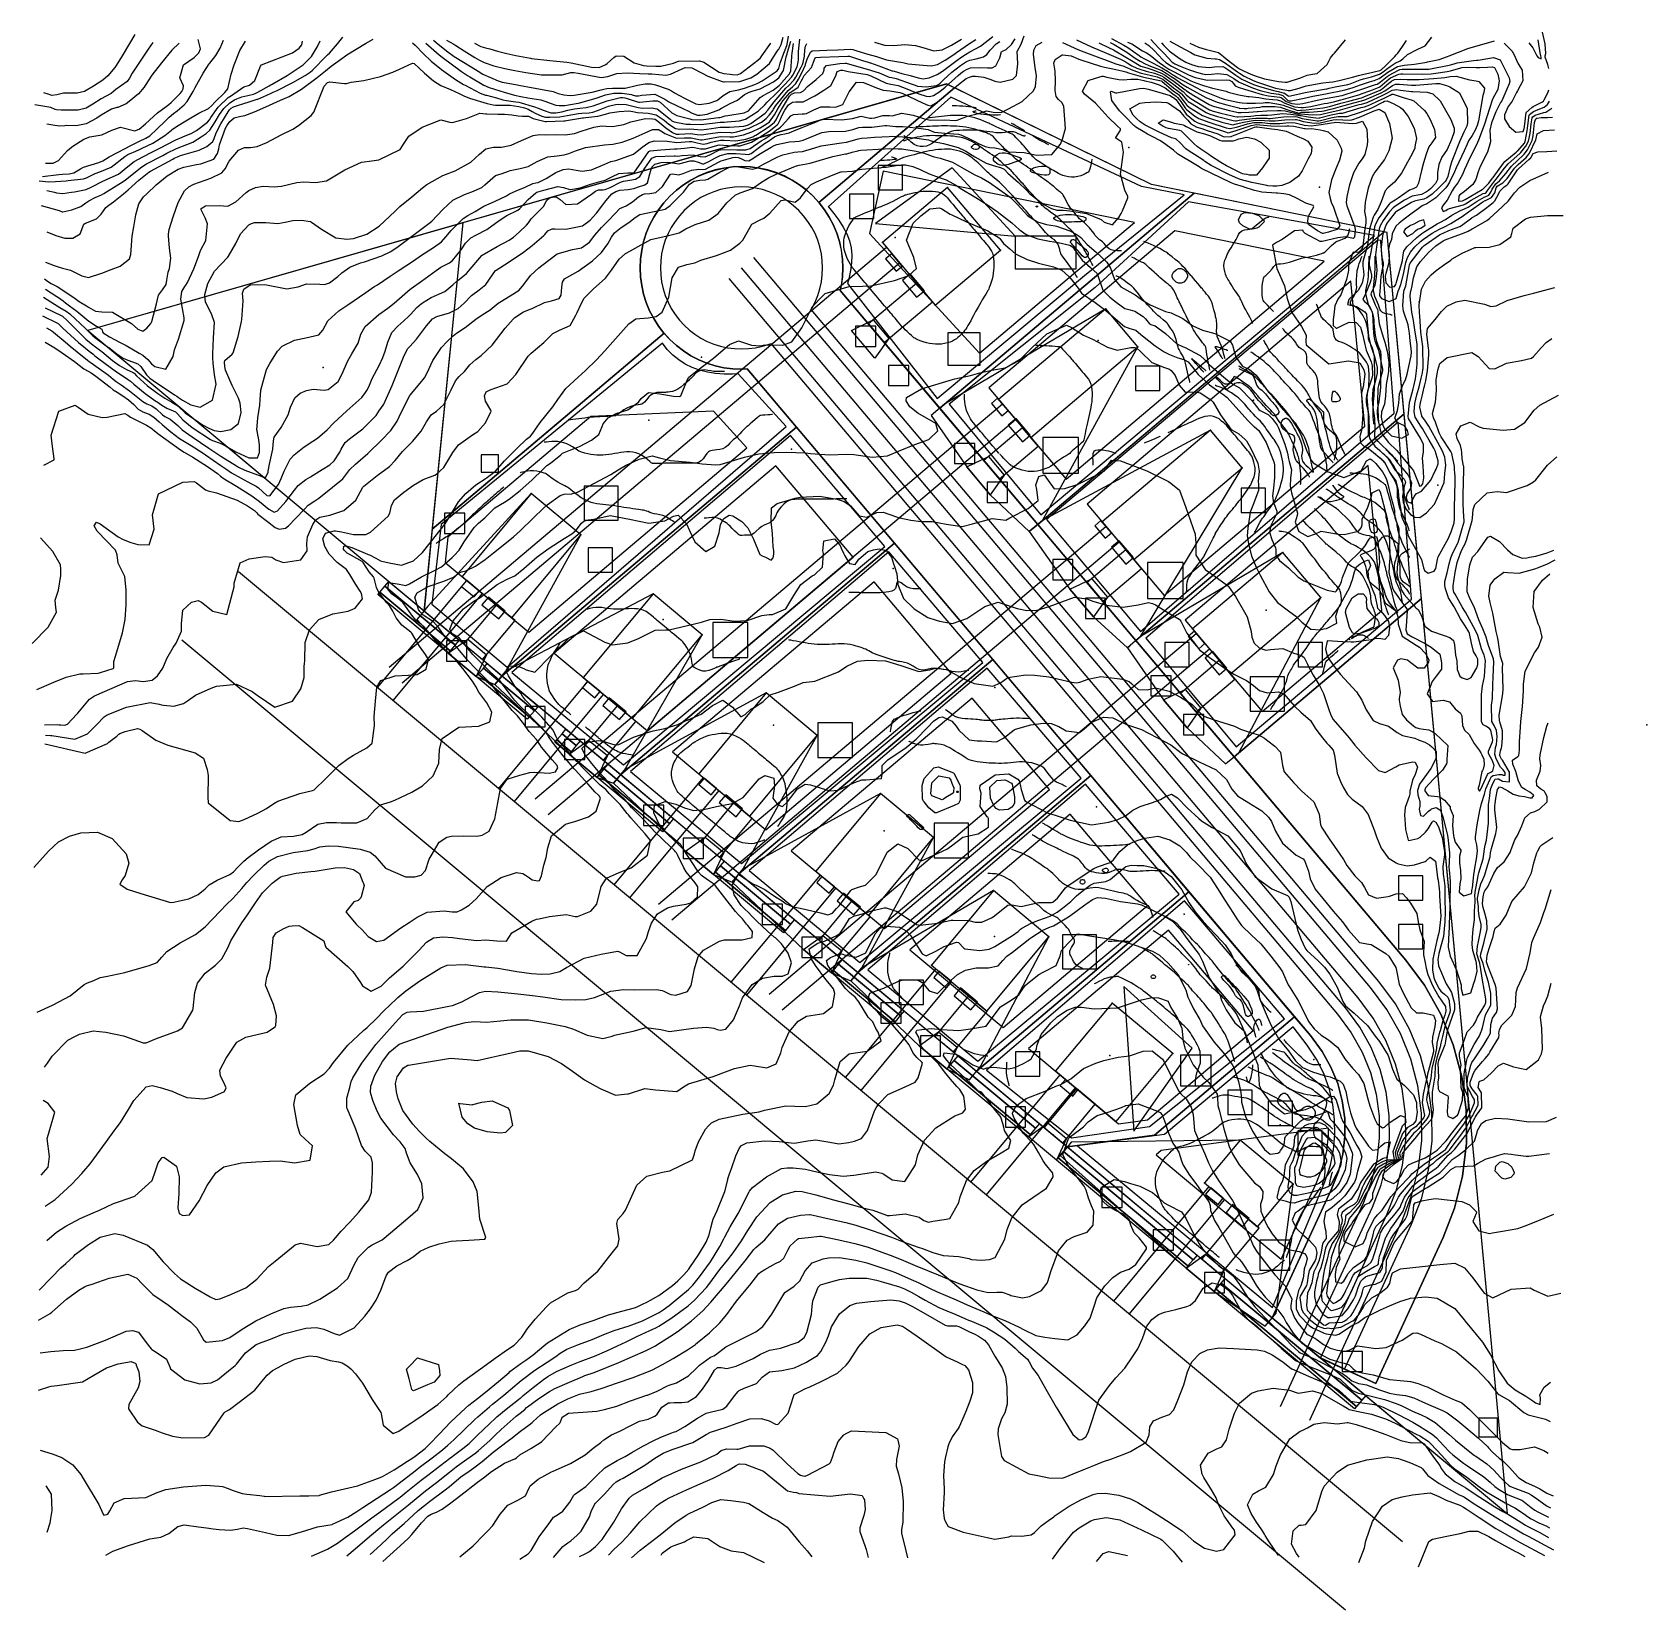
# Model space of a CAD drawing. Header units: feet. Extents: x 1318179 to 1318975, y 422521 to 423299.
import ezdxf

# ---------------------------------------------------------------- set-up
doc = ezdxf.new("R2010")
doc.units = ezdxf.units.FT
for name, color, linetype in [('A-BLDG-OTLN', 3, 'CONTINUOUS'), ('C-DRNG-AREA', 150, 'CONTINUOUS'), ('C-LOD', 30, 'CONTINUOUS'), ('C-MISC', 7, 'CONTINUOUS'), ('C-PROP', 6, 'CONTINUOUS'), ('C-PVMT', 8, 'CONTINUOUS'), ('C-SWM', 92, 'CONTINUOUS'), ('C-TOPO-MAJR', 32, 'CONTINUOUS'), ('C-TOPO-SPOT', 7, 'CONTINUOUS'), ('C-UTIL', 4, 'CONTINUOUS'), ('L-PLNT-TREE', 90, 'CONTINUOUS'), ('V-PROP-LINE', 7, 'CONTINUOUS')]:
    doc.layers.add(name, color=color, linetype=linetype)

msp = doc.modelspace()

# ---------------------------------------------------------------- linework, layer by layer
at = {"layer": 'A-BLDG-OTLN'}
for points in [[(1318597.86, 423195.21), (1318623.94, 423164.35), (1318656.08, 423191.5), (1318630, 423222.37), (1318597.86, 423195.21)], [(1318655.16, 423117.86), (1318670.99, 423099.12), (1318723.93, 423143.84), (1318708.1, 423162.58), (1318655.16, 423117.86)], [(1318706.18, 423057.46), (1318721.84, 423038.93), (1318775.37, 423084.15), (1318759.72, 423102.68), (1318706.18, 423057.46)], [(1318390.54, 423030.49), (1318415.06, 423010.06), (1318449.16, 423050.99), (1318424.65, 423071.42), (1318390.54, 423030.49)], [(1318750.76, 423004.7), (1318769.55, 422982.45), (1318814.14, 423020.12), (1318795.35, 423042.37), (1318750.76, 423004.7)], [(1318450.29, 422980.7), (1318474.58, 422960.45), (1318509, 423001.75), (1318484.71, 423022), (1318450.29, 422980.7)], [(1318507.28, 422933.2), (1318532.42, 422912.25), (1318565.68, 422952.15), (1318540.53, 422973.11), (1318507.28, 422933.2)], [(1318564.96, 422885.13), (1318591.1, 422863.34), (1318623.08, 422901.71), (1318596.94, 422923.5), (1318564.96, 422885.13)], [(1318622.02, 422838.88), (1318649.38, 422816.08), (1318679.94, 422852.75), (1318652.59, 422875.55), (1318622.02, 422838.88)], [(1318683.19, 422786.6), (1318713.12, 422761.65), (1318741.06, 422795.17), (1318711.13, 422820.11), (1318683.19, 422786.6)], [(1318756.76, 422731.52), (1318782.92, 422709.72), (1318800.46, 422730.76), (1318774.3, 422752.56), (1318756.76, 422731.52)]]:
    msp.add_lwpolyline(points, close=True, dxfattribs=at)
at = {"layer": 'C-DRNG-AREA'}
for points in [[(1318375.81, 423053.85), (1318391.57, 423067.16), (1318490.16, 423150.46), (1318490.05, 423150.58), (1318487.39, 423154.04), (1318485.05, 423157.72), (1318483.04, 423161.59), (1318481.37, 423165.62), (1318480.06, 423169.77), (1318479.11, 423174.03), (1318478.54, 423178.35), (1318478.35, 423182.71), (1318478.54, 423187.07), (1318479.11, 423191.39), (1318480.06, 423195.64), (1318481.37, 423199.8), (1318483.04, 423203.83), (1318485.05, 423207.7), (1318487.39, 423211.38), (1318490.05, 423214.83), (1318492.99, 423218.05), (1318496.21, 423220.99), (1318499.67, 423223.65), (1318503.34, 423225.99), (1318507.21, 423228.01), (1318511.24, 423229.67), (1318515.4, 423230.98), (1318519.65, 423231.93), (1318523.98, 423232.5), (1318528.33, 423232.69), (1318532.69, 423232.5), (1318537.01, 423231.93), (1318541.27, 423230.98), (1318545.43, 423229.67), (1318549.45, 423228.01), (1318553.32, 423225.99), (1318557, 423223.65), (1318560.46, 423221), (1318563.67, 423218.05), (1318566.51, 423214.95), (1318633.38, 423271.45), (1318629.41, 423273.39), (1318390.95, 423204.96), (1318375.81, 423053.85)], [(1318566.54, 423214.99), (1318566.66, 423214.86), (1318569.31, 423211.4), (1318571.66, 423207.72), (1318573.67, 423203.86), (1318575.34, 423199.83), (1318576.65, 423195.67), (1318577.59, 423191.41), (1318578.16, 423187.09), (1318578.35, 423182.74), (1318578.16, 423178.38), (1318577.59, 423174.06), (1318577.05, 423171.59), (1318626.12, 423113.5), (1318702.51, 423178.04), (1318751.63, 423219.54), (1318730.63, 423223.83), (1318633.42, 423271.49), (1318566.54, 423214.99)], [(1318626.12, 423113.49), (1318674.52, 423056.2), (1318845.24, 423200.42), (1318751.64, 423219.53), (1318702.51, 423178.02), (1318626.12, 423113.49)], [(1318674.52, 423056.2), (1318722.92, 422998.9), (1318855.21, 423110.67), (1318846.86, 423199.56), (1318846.81, 423200.09), (1318845.23, 423200.41), (1318674.52, 423056.2)], [(1318371.77, 423013.6), (1318410.26, 422981.52), (1318555.45, 423104.17), (1318531.22, 423132.85), (1318528.35, 423132.72), (1318524, 423132.91), (1318519.68, 423133.48), (1318515.42, 423134.43), (1318511.26, 423135.74), (1318507.23, 423137.4), (1318503.36, 423139.42), (1318499.69, 423141.76), (1318496.23, 423144.42), (1318493.01, 423147.36), (1318490.18, 423150.46), (1318375.81, 423053.84), (1318371.77, 423013.6)], [(1318722.92, 422998.9), (1318771.32, 422941.61), (1318863.76, 423019.71), (1318855.22, 423110.67), (1318722.92, 422998.9)], [(1318410.26, 422981.52), (1318468.76, 422932.76), (1318603.85, 423046.88), (1318555.45, 423104.17), (1318410.26, 422981.52)], [(1318468.76, 422932.76), (1318527.27, 422884), (1318652.25, 422989.59), (1318603.85, 423046.88), (1318468.76, 422932.76)], [(1318771.32, 422941.61), (1318856.03, 422841.34), (1318865.23, 422828.95), (1318873.26, 422814.67), (1318879.44, 422799.5), (1318883.65, 422783.67), (1318885.84, 422767.44), (1318885.98, 422751.06), (1318884.05, 422734.79), (1318880.1, 422718.89), (1318874.51, 422704.5), (1318841.22, 422632.47), (1318813.99, 422645.06), (1318906.17, 422568.23), (1318863.76, 423019.73), (1318771.32, 422941.61)], [(1318527.26, 422884), (1318585.77, 422835.24), (1318700.65, 422932.3), (1318652.25, 422989.59), (1318527.26, 422884)], [(1318585.77, 422835.25), (1318644.27, 422786.49), (1318749.05, 422875), (1318700.65, 422932.3), (1318585.77, 422835.25)], [(1318644.27, 422786.49), (1318689.11, 422749.12), (1318732.03, 422754.92), (1318801.16, 422813.32), (1318749.05, 422875), (1318644.27, 422786.49)], [(1318689.11, 422749.12), (1318790.13, 422664.92), (1318819.26, 422727.94), (1318822.79, 422737.04), (1318824.92, 422745.59), (1318825.95, 422754.34), (1318825.88, 422763.15), (1318824.7, 422771.88), (1318822.43, 422780.39), (1318819.11, 422788.55), (1318814.79, 422796.23), (1318808.98, 422804.07), (1318801.16, 422813.32), (1318732.02, 422754.92), (1318689.11, 422749.12)]]:
    msp.add_lwpolyline(points, close=True, dxfattribs=at)
at = {"layer": 'C-LOD'}
for points in [[(1318663.4, 423198.32), (1318632.3, 423232.1), (1318594.52, 423204.64), (1318663.4, 423198.32)], [(1318621.92, 423109.94), (1318639.42, 423084.58), (1318651.03, 423070.83), (1318670.32, 423052.65), (1318671.47, 423053.61), (1318674.52, 423056.2), (1318676.81, 423058.13), (1318723.93, 423143.84), (1318708.1, 423162.58), (1318628.41, 423115.42), (1318621.92, 423109.94)], [(1318670.32, 423052.65), (1318690.36, 423024.28), (1318701.97, 423010.53), (1318718.72, 422995.35), (1318719.87, 422996.32), (1318722.92, 422998.9), (1318725.21, 423000.84), (1318775.37, 423084.15), (1318759.72, 423102.68), (1318676.81, 423058.13), (1318670.32, 423052.65)], [(1318368.25, 423009.37), (1318383.66, 422992.62), (1318397.49, 422981.1), (1318406.74, 422977.29), (1318407.7, 422978.44), (1318412.18, 422983.82), (1318449.16, 423050.99), (1318424.65, 423071.42), (1318373.69, 423015.9), (1318371.77, 423013.6), (1318368.25, 423009.37)], [(1318718.72, 422995.35), (1318736.5, 422969.66), (1318748.12, 422955.91), (1318767.12, 422938.06), (1318768.27, 422939.03), (1318771.32, 422941.61), (1318773.61, 422943.55), (1318814.14, 423020.12), (1318795.35, 423042.37), (1318725.21, 423000.84), (1318718.72, 422995.35)], [(1318406.74, 422977.29), (1318443.29, 422942.92), (1318457.12, 422931.4), (1318465.24, 422928.53), (1318466.2, 422929.69), (1318470.68, 422935.06), (1318509, 423001.75), (1318484.71, 423022), (1318412.18, 422983.82), (1318410.26, 422981.52), (1318406.74, 422977.29)], [(1318465.24, 422928.54), (1318500.71, 422895.07), (1318514.53, 422883.55), (1318523.75, 422879.78), (1318529.19, 422886.31), (1318565.68, 422952.15), (1318540.53, 422973.11), (1318470.68, 422935.07), (1318466.2, 422929.69), (1318465.24, 422928.54)], [(1318523.74, 422879.78), (1318558.89, 422846.58), (1318572.71, 422835.06), (1318582.25, 422831.02), (1318583.21, 422832.17), (1318587.69, 422837.55), (1318623.08, 422901.71), (1318596.94, 422923.5), (1318529.18, 422886.31), (1318527.26, 422884), (1318523.74, 422879.78)], [(1318582.25, 422831.02), (1318615.92, 422799.05), (1318629.74, 422787.53), (1318640.75, 422782.26), (1318646.19, 422788.79), (1318679.94, 422852.75), (1318652.59, 422875.55), (1318587.69, 422837.55), (1318583.21, 422832.17), (1318582.25, 422831.02)], [(1318721.92, 422756.89), (1318750.71, 422797.8), (1318717, 422828.21), (1318721.92, 422756.89)], [(1318685.59, 422744.9), (1318747.63, 422689.28), (1318761.46, 422677.76), (1318786.61, 422660.7), (1318787.57, 422661.85), (1318792.05, 422667.23), (1318800.46, 422730.76), (1318774.3, 422752.56), (1318691.03, 422751.43), (1318689.11, 422749.12), (1318685.59, 422744.9)]]:
    msp.add_lwpolyline(points, close=True, dxfattribs=at)
at = {"layer": 'C-MISC'}
for points in [[(1318280.26, 423032.92), (1318854.33, 422554.49)], [(1318252.26, 422999.33), (1318826.33, 422520.89)]]:
    msp.add_lwpolyline(points, dxfattribs=at)
for points in [[(1318352.44, 423025.8), (1318387.18, 422996.85), (1318384.62, 422993.78), (1318349.87, 423022.73), (1318352.44, 423025.8)], [(1318401.01, 422985.32), (1318426.21, 422964.32), (1318423.65, 422961.25), (1318398.45, 422982.25), (1318401.01, 422985.32)], [(1318439.83, 422952.97), (1318446.81, 422947.15), (1318444.25, 422944.07), (1318437.27, 422949.9), (1318439.83, 422952.97)], [(1318460.64, 422935.62), (1318492.88, 422908.75), (1318490.32, 422905.68), (1318458.08, 422932.55), (1318460.64, 422935.62)], [(1318518.06, 422887.77), (1318552.6, 422858.99), (1318550.04, 422855.91), (1318515.49, 422884.7), (1318518.06, 422887.77)], [(1318576.24, 422839.28), (1318606.69, 422813.9), (1318604.13, 422810.83), (1318573.68, 422836.21), (1318576.24, 422839.28)], [(1318633.27, 422791.76), (1318673.36, 422758.34), (1318670.8, 422755.27), (1318630.7, 422788.68), (1318633.27, 422791.76)], [(1318687.19, 422746.82), (1318751.15, 422693.51), (1318748.59, 422690.44), (1318684.63, 422743.74), (1318687.19, 422746.82)], [(1318764.98, 422681.98), (1318834.32, 422624.19), (1318831.76, 422621.12), (1318762.42, 422678.91), (1318764.98, 422681.98)]]:
    msp.add_lwpolyline(points, close=True, dxfattribs=at)
at = {"layer": 'C-PROP'}
for points in [[(1318571.08, 423212.89), (1318571.2, 423212.77), (1318573.96, 423209.56), (1318576.43, 423206.24), (1318578.57, 423202.85), (1318580.32, 423199.45), (1318581.64, 423196.03), (1318582.46, 423192.56), (1318582.79, 423188.98), (1318582.68, 423185.24), (1318582.18, 423181.36), (1318581.33, 423177.38), (1318580.65, 423175.06), (1318624.85, 423118.34), (1318697.6, 423179.01), (1318746.69, 423218.8), (1318725.73, 423222.81), (1318631.57, 423266.85), (1318571.08, 423212.89)], [(1318478.36, 423182.72), (1318478.55, 423178.37), (1318479.12, 423174.04), (1318480.06, 423169.78), (1318481.37, 423165.62), (1318483.04, 423161.59), (1318485.05, 423157.72), (1318487.4, 423154.04), (1318490.05, 423150.59), (1318493, 423147.37), (1318496.22, 423144.42), (1318499.68, 423141.77), (1318503.36, 423139.42), (1318507.23, 423137.41), (1318511.25, 423135.74), (1318515.42, 423134.43), (1318519.67, 423133.48), (1318524, 423132.91), (1318528.36, 423132.72), (1318531.22, 423132.85), (1318808.98, 422804.07), (1318814.79, 422796.23), (1318819.11, 422788.55), (1318822.43, 422780.39), (1318824.7, 422771.88), (1318825.88, 422763.15), (1318825.95, 422754.34), (1318824.92, 422745.59), (1318822.79, 422737.04), (1318819.26, 422727.94), (1318790.13, 422664.93), (1318813.99, 422645.04), (1318841.22, 422632.45), (1318874.51, 422704.48), (1318880.1, 422718.88), (1318884.05, 422734.77), (1318885.98, 422751.04), (1318885.85, 422767.43), (1318883.65, 422783.66), (1318879.44, 422799.49), (1318873.26, 422814.67), (1318865.23, 422828.95), (1318856.03, 422841.34), (1318577.05, 423171.57), (1318577.6, 423174.04), (1318578.17, 423178.37), (1318578.36, 423182.72), (1318578.17, 423187.08), (1318577.6, 423191.41), (1318576.65, 423195.66), (1318575.34, 423199.83), (1318573.67, 423203.85), (1318571.66, 423207.72), (1318569.31, 423211.4), (1318566.66, 423214.86), (1318563.71, 423218.08), (1318560.5, 423221.03), (1318557.03, 423223.68), (1318553.36, 423226.03), (1318549.49, 423228.04), (1318545.46, 423229.71), (1318541.3, 423231.02), (1318537.04, 423231.96), (1318532.71, 423232.53), (1318528.36, 423232.72), (1318524, 423232.53), (1318519.67, 423231.96), (1318515.42, 423231.02), (1318511.25, 423229.71), (1318507.23, 423228.04), (1318503.36, 423226.03), (1318499.68, 423223.68), (1318496.22, 423221.03), (1318493, 423218.08), (1318490.05, 423214.86), (1318487.4, 423211.4), (1318485.05, 423207.72), (1318483.04, 423203.85), (1318481.37, 423199.83), (1318480.06, 423195.66), (1318479.12, 423191.41), (1318478.55, 423187.08), (1318478.36, 423182.72)], [(1318598.3, 423230.42), (1318591.47, 423199.67), (1318645.77, 423140.58), (1318697.34, 423184.15), (1318722.19, 423205.14), (1318598.3, 423230.42)], [(1318663.4, 423198.32), (1318632.3, 423232.1), (1318594.52, 423204.64), (1318663.4, 423198.32)], [(1318630.72, 423115.45), (1318676.08, 423060.95), (1318840.56, 423198.64), (1318748.91, 423215.33), (1318702.81, 423173.03), (1318630.72, 423115.45)], [(1318390.98, 423204.99), (1318205.86, 423151.87), (1318371.77, 423013.6), (1318390.98, 423204.99)], [(1318650.38, 423123.51), (1318688.46, 423078.44), (1318815.79, 423186.02), (1318742.16, 423201.05), (1318707.67, 423171.91), (1318650.38, 423123.51)], [(1318663.4, 423182.32), (1318693.4, 423182.32), (1318693.4, 423198.32), (1318663.4, 423198.32), (1318663.4, 423182.32)], [(1318678.85, 423058.69), (1318725.12, 423003.4), (1318850.23, 423111.12), (1318843.73, 423195.67), (1318843.69, 423196.18), (1318842.17, 423196.46), (1318678.85, 423058.69)], [(1318698.78, 423066.22), (1318736.86, 423021.15), (1318835.76, 423104.7), (1318828.98, 423176.21), (1318698.78, 423066.22)], [(1318375.58, 423016.83), (1318412.75, 422985.85), (1318550.45, 423104.41), (1318526.78, 423130.54), (1318523.97, 423130.32), (1318519.73, 423130.3), (1318515.57, 423130.62), (1318511.55, 423131.26), (1318507.69, 423132.23), (1318504.05, 423133.55), (1318500.63, 423135.23), (1318497.45, 423137.29), (1318494.49, 423139.73), (1318491.75, 423142.52), (1318489.31, 423145.53), (1318380.28, 423056.09), (1318375.58, 423016.83)], [(1318382.21, 423037.44), (1318423.41, 423003.1), (1318531.04, 423094.02), (1318514.47, 423112.1), (1318454.04, 423109.46), (1318383.45, 423049.82), (1318382.21, 423037.44)], [(1318414.98, 422983.17), (1318470.08, 422937.58), (1318599.1, 423045.32), (1318552.6, 423100.06), (1318414.98, 422983.17)], [(1318727.79, 423000.04), (1318772.4, 422946.5), (1318858.77, 423019.33), (1318852.34, 423106.58), (1318727.79, 423000.04)], [(1318435.89, 422992.7), (1318481.91, 422954.34), (1318583.41, 423040.09), (1318545.33, 423085.16), (1318435.89, 422992.7)], [(1318747.18, 423008.93), (1318785.26, 422963.86), (1318844.24, 423013.69), (1318837.52, 423085.24), (1318747.18, 423008.93)], [(1318473.52, 422934.3), (1318528.39, 422888.87), (1318647.46, 422988.15), (1318601.08, 423042.72), (1318473.52, 422934.3)], [(1318494.39, 422943.94), (1318540.42, 422905.59), (1318631.81, 422982.79), (1318593.73, 423027.86), (1318494.39, 422943.94)], [(1318532.06, 422885.42), (1318586.68, 422840.16), (1318695.82, 422931.01), (1318649.57, 422985.37), (1318532.06, 422885.42)], [(1318552.9, 422895.19), (1318598.92, 422856.83), (1318680.21, 422925.5), (1318642.13, 422970.57), (1318552.9, 422895.19)], [(1318590.6, 422836.51), (1318644.93, 422791.44), (1318744.18, 422873.88), (1318698.08, 422928), (1318590.6, 422836.51)], [(1318611.4, 422846.43), (1318657.42, 422808.07), (1318728.61, 422868.21), (1318690.53, 422913.28), (1318611.4, 422846.43)], [(1318649.24, 422787.07), (1318691.21, 422753.66), (1318729.58, 422759.28), (1318796.27, 422812.3), (1318746.87, 422870.5), (1318649.24, 422787.07)], [(1318669.9, 422797.67), (1318714.38, 422760.6), (1318728.65, 422762.53), (1318780.72, 422806.52), (1318738.93, 422855.99), (1318669.9, 422797.67)], [(1318721.92, 422756.89), (1318750.71, 422797.8), (1318717, 422828.21), (1318721.92, 422756.89)], [(1318694.08, 422749.64), (1318790.34, 422669.92), (1318816.17, 422731.87), (1318818.88, 422740.16), (1318820.39, 422747.71), (1318821.03, 422755.22), (1318820.9, 422762.66), (1318820.04, 422770.08), (1318818.37, 422777.48), (1318815.81, 422784.8), (1318812.31, 422791.89), (1318807.37, 422799.33), (1318800.49, 422808.37), (1318737.01, 422755.33), (1318694.08, 422749.64)], [(1318732.89, 422745.18), (1318794.63, 422693.72), (1318811.89, 422731.07), (1318815.15, 422739.46), (1318817.03, 422747.03), (1318817.95, 422754.78), (1318817.92, 422758.46), (1318735.41, 422747.31), (1318732.89, 422745.18)]]:
    msp.add_lwpolyline(points, close=True, dxfattribs=at)
for points in [[(1318656.1, 423258.13), (1318655.73, 423258.13), (1318654.98, 423258.12), (1318653.87, 423258.12), (1318652.37, 423258.12), (1318650.88, 423258.16), (1318649.39, 423258.25), (1318647.89, 423258.38), (1318646.4, 423258.56), (1318645.16, 423258.76), (1318644.17, 423258.97), (1318643.43, 423259.19), (1318642.94, 423259.43), (1318642.7, 423259.64), (1318642.7, 423259.81), (1318642.94, 423259.95), (1318643.43, 423260.05), (1318643.8, 423260.13), (1318644.04, 423260.19), (1318644.16, 423260.21)], [(1318668.2, 423248.09), (1318668.19, 423248.06), (1318668.17, 423248.01), (1318668.14, 423247.93), (1318668.1, 423247.82), (1318667.98, 423247.76), (1318667.77, 423247.76), (1318667.48, 423247.82), (1318667.11, 423247.93), (1318666.54, 423248.14), (1318665.8, 423248.46), (1318664.87, 423248.89), (1318663.75, 423249.43), (1318662.54, 423249.76), (1318661.23, 423249.89), (1318659.84, 423249.81), (1318658.34, 423249.53), (1318656.85, 423249.36), (1318655.36, 423249.32), (1318653.87, 423249.4), (1318652.37, 423249.59), (1318650.88, 423249.79), (1318649.39, 423249.99), (1318647.89, 423250.2), (1318646.4, 423250.41), (1318644.91, 423250.57), (1318643.42, 423250.67), (1318641.92, 423250.72), (1318640.43, 423250.71), (1318638.94, 423250.67), (1318637.45, 423250.62), (1318635.95, 423250.55), (1318634.46, 423250.46), (1318633.08, 423250.25), (1318631.81, 423249.92), (1318630.65, 423249.48), (1318629.6, 423248.92), (1318628.7, 423248.44), (1318627.95, 423248.02), (1318627.36, 423247.67), (1318626.92, 423247.39), (1318626.21, 423246.91), (1318625.24, 423246.21), (1318624.01, 423245.31), (1318622.52, 423244.2), (1318621.03, 423243.37), (1318619.53, 423242.83), (1318618.04, 423242.57), (1318616.55, 423242.59), (1318615.06, 423242.95), (1318613.58, 423243.64), (1318612.1, 423244.67), (1318610.63, 423246.04), (1318609.53, 423247.06), (1318608.8, 423247.75), (1318608.43, 423248.09)], [(1318643.01, 423241.32), (1318642.24, 423241.68), (1318641.86, 423242.09), (1318641.86, 423242.53), (1318642.24, 423243), (1318643.01, 423243.52), (1318643.71, 423243.77), (1318644.33, 423243.77), (1318644.89, 423243.52), (1318645.37, 423243), (1318645.61, 423242.53), (1318645.61, 423242.09), (1318645.37, 423241.68), (1318644.89, 423241.32), (1318644.33, 423241.13), (1318643.71, 423241.13), (1318643.01, 423241.32)], [(1318602.37, 423237.53), (1318602.57, 423237.46), (1318602.97, 423237.32), (1318603.57, 423237.1), (1318604.36, 423236.82), (1318604.76, 423236.57), (1318604.76, 423236.38), (1318604.36, 423236.22), (1318603.57, 423236.12), (1318602.59, 423236.01), (1318601.45, 423235.9), (1318600.13, 423235.8), (1318598.64, 423235.69), (1318597.52, 423235.61), (1318596.77, 423235.56), (1318596.4, 423235.53)], [(1318654.42, 423234.09), (1318653.29, 423235.01), (1318652.73, 423235.93), (1318652.73, 423236.85), (1318653.29, 423237.77), (1318654.42, 423238.69), (1318655.63, 423239.28), (1318656.94, 423239.54), (1318658.34, 423239.46), (1318659.84, 423239.06), (1318661.31, 423238.63), (1318662.76, 423238.17), (1318664.2, 423237.68), (1318665.62, 423237.16), (1318666.33, 423236.65), (1318666.33, 423236.15), (1318665.62, 423235.65), (1318664.2, 423235.16), (1318662.76, 423234.69), (1318661.31, 423234.23), (1318659.84, 423233.78), (1318658.34, 423233.36), (1318656.94, 423233.26), (1318655.63, 423233.51), (1318654.42, 423234.09)], [(1318672.42, 423229.57), (1318671.36, 423229.95), (1318670.83, 423230.39), (1318670.83, 423230.87), (1318671.36, 423231.41), (1318672.42, 423231.99), (1318673.59, 423232.43), (1318674.87, 423232.71), (1318676.25, 423232.85), (1318677.75, 423232.84), (1318678.91, 423232.69), (1318679.74, 423232.4), (1318680.24, 423231.96), (1318680.41, 423231.39), (1318680.49, 423230.81), (1318680.49, 423230.23), (1318680.41, 423229.64), (1318680.24, 423229.05), (1318679.74, 423228.65), (1318678.91, 423228.46), (1318677.75, 423228.47), (1318676.25, 423228.67), (1318674.87, 423228.93), (1318673.59, 423229.22), (1318672.42, 423229.57)], [(1318673.84, 423212.75), (1318673.73, 423212.84), (1318673.67, 423212.93), (1318673.67, 423213.02), (1318673.73, 423213.12), (1318673.84, 423213.21), (1318673.96, 423213.25), (1318674.07, 423213.25), (1318674.17, 423213.21), (1318674.28, 423213.12), (1318674.33, 423213.02), (1318674.33, 423212.93), (1318674.28, 423212.84), (1318674.17, 423212.75), (1318674.07, 423212.7), (1318673.96, 423212.7), (1318673.84, 423212.75)], [(1318684.22, 423205.88), (1318683.06, 423206.38), (1318682.48, 423206.87), (1318682.48, 423207.36), (1318683.06, 423207.83), (1318684.22, 423208.31), (1318685.46, 423208.66), (1318686.79, 423208.9), (1318688.2, 423209.03), (1318689.69, 423209.04), (1318691.18, 423208.97), (1318692.67, 423208.82), (1318694.17, 423208.59), (1318695.66, 423208.28), (1318696.8, 423208), (1318697.6, 423207.76), (1318698.04, 423207.55), (1318698.13, 423207.38), (1318698.18, 423207.15), (1318698.18, 423206.87), (1318698.13, 423206.53), (1318698.04, 423206.12), (1318697.6, 423205.82), (1318696.8, 423205.6), (1318695.66, 423205.47), (1318694.17, 423205.44), (1318692.67, 423205.4), (1318691.18, 423205.35), (1318689.69, 423205.3), (1318688.2, 423205.23), (1318686.79, 423205.31), (1318685.46, 423205.53), (1318684.22, 423205.88)], [(1318691.31, 423194.51), (1318690.9, 423194.88), (1318690.69, 423195.26), (1318690.69, 423195.65), (1318690.9, 423196.07), (1318691.31, 423196.5), (1318691.73, 423196.71), (1318692.16, 423196.71), (1318692.59, 423196.5), (1318693.03, 423196.07), (1318693.62, 423195.54), (1318694.37, 423194.93), (1318695.27, 423194.21), (1318696.32, 423193.41), (1318697.23, 423192.64), (1318698, 423191.91), (1318698.64, 423191.21), (1318699.13, 423190.56), (1318699.37, 423189.92), (1318699.37, 423189.3), (1318699.13, 423188.69), (1318698.64, 423188.11), (1318698.12, 423187.81), (1318697.58, 423187.81), (1318697.02, 423188.11), (1318696.43, 423188.69), (1318695.77, 423189.41), (1318695.02, 423190.25), (1318694.2, 423191.22), (1318693.29, 423192.32), (1318692.51, 423193.23), (1318691.85, 423193.96), (1318691.31, 423194.51)], [(1318813.99, 422645.04), (1318846.89, 422716.21), (1318851.44, 422727.96), (1318854.48, 422740.18), (1318855.97, 422752.69), (1318855.86, 422765.29), (1318854.18, 422777.77), (1318850.93, 422789.94), (1318846.19, 422801.61), (1318840.01, 422812.59), (1318832.5, 422822.71), (1318528.36, 423182.72)], [(1318742.69, 423175.74), (1318741.44, 423176.92), (1318740.82, 423178.12), (1318740.82, 423179.33), (1318741.44, 423180.56), (1318742.69, 423181.8), (1318743.94, 423182.43), (1318745.2, 423182.43), (1318746.46, 423181.8), (1318747.73, 423180.56), (1318748.37, 423179.33), (1318748.37, 423178.12), (1318747.73, 423176.92), (1318746.46, 423175.74), (1318745.2, 423175.14), (1318743.94, 423175.14), (1318742.69, 423175.74)], [(1318765.72, 423137.86), (1318765.51, 423138.2), (1318765.09, 423138.88), (1318764.45, 423139.89), (1318763.6, 423141.25), (1318762.93, 423142.29), (1318762.45, 423143.02), (1318762.15, 423143.43), (1318762.03, 423143.54), (1318761.96, 423143.64), (1318761.96, 423143.75), (1318762.03, 423143.85), (1318762.15, 423143.95), (1318762.32, 423144.01), (1318762.54, 423144.01), (1318762.81, 423143.95), (1318763.13, 423143.85), (1318763.66, 423143.67), (1318764.4, 423143.42), (1318765.35, 423143.1), (1318766.51, 423142.71), (1318767.38, 423142.41), (1318767.96, 423142.21), (1318768.25, 423142.11)], [(1318756.4, 423131.22), (1318756.36, 423131.27), (1318756.26, 423131.37), (1318756.12, 423131.52), (1318755.93, 423131.72), (1318755.46, 423132.23), (1318754.72, 423133.04), (1318753.7, 423134.15), (1318752.42, 423135.56), (1318751.44, 423136.63), (1318750.77, 423137.36), (1318750.41, 423137.75), (1318750.37, 423137.79), (1318750.35, 423137.84), (1318750.35, 423137.89), (1318750.37, 423137.94), (1318750.41, 423137.99), (1318750.46, 423138.02), (1318750.51, 423138.02), (1318750.56, 423137.99), (1318750.62, 423137.94), (1318751.02, 423137.59), (1318751.76, 423136.95), (1318752.84, 423136.01), (1318754.27, 423134.78), (1318755.39, 423133.8), (1318756.22, 423133.07), (1318756.75, 423132.59), (1318756.99, 423132.37), (1318757.16, 423132.2), (1318757.28, 423132.08), (1318757.34, 423132.03)], [(1318773.61, 423133.08), (1318773.97, 423132.92), (1318774.7, 423132.61), (1318775.8, 423132.15), (1318777.25, 423131.53), (1318778.45, 423130.98), (1318779.37, 423130.51), (1318780.04, 423130.11), (1318780.44, 423129.78), (1318780.86, 423129.17), (1318781.3, 423128.26), (1318781.77, 423127.07), (1318782.26, 423125.59), (1318782.77, 423124.43), (1318783.3, 423123.59), (1318783.85, 423123.07), (1318784.42, 423122.87), (1318785.09, 423122.4), (1318785.86, 423121.66), (1318786.75, 423120.65), (1318787.73, 423119.36), (1318788.59, 423118.29), (1318789.32, 423117.41), (1318789.92, 423116.75), (1318790.39, 423116.29), (1318790.93, 423115.69), (1318791.53, 423114.94), (1318792.21, 423114.06), (1318792.95, 423113.04), (1318793.32, 423112.13), (1318793.32, 423111.34), (1318792.95, 423110.65), (1318792.21, 423110.07), (1318791.52, 423109.78), (1318790.88, 423109.78), (1318790.29, 423110.07), (1318789.75, 423110.65), (1318789.11, 423111.32), (1318788.38, 423112.08), (1318787.56, 423112.94), (1318786.64, 423113.89), (1318785.83, 423114.74), (1318785.11, 423115.48), (1318784.48, 423116.12), (1318783.96, 423116.65), (1318783.34, 423117.37), (1318782.61, 423118.29), (1318781.78, 423119.4), (1318780.84, 423120.7), (1318780.1, 423121.73), (1318779.54, 423122.47), (1318779.17, 423122.92), (1318779, 423123.1), (1318778.54, 423123.46), (1318777.82, 423124), (1318776.81, 423124.72), (1318775.53, 423125.63), (1318774.26, 423126.08), (1318772.99, 423126.08), (1318771.73, 423125.63), (1318770.47, 423124.72), (1318769.48, 423124.01), (1318768.75, 423123.48), (1318768.29, 423123.13), (1318768.09, 423122.98), (1318767.9, 423122.9), (1318767.72, 423122.9), (1318767.56, 423122.98), (1318767.41, 423123.13), (1318766.97, 423123.6), (1318766.24, 423124.37), (1318765.22, 423125.46), (1318763.91, 423126.86), (1318762.93, 423127.9), (1318762.28, 423128.6), (1318761.95, 423128.95)], [(1318771.51, 423129.29), (1318771.27, 423128.97), (1318770.81, 423128.32), (1318770.11, 423127.35), (1318769.18, 423126.05), (1318768.14, 423125.41), (1318767, 423125.41), (1318765.75, 423126.05), (1318764.4, 423127.35), (1318763.38, 423128.32), (1318762.7, 423128.97), (1318762.37, 423129.29)], [(1318820.24, 423086.49), (1318820.17, 423086.57), (1318820.03, 423086.74), (1318819.82, 423086.98), (1318819.53, 423087.31), (1318819.03, 423087.91), (1318818.3, 423088.78), (1318817.35, 423089.91), (1318816.17, 423091.32), (1318815.28, 423092.39), (1318814.66, 423093.13), (1318814.32, 423093.54), (1318814.27, 423093.62), (1318814.15, 423094.04), (1318813.99, 423094.82), (1318813.77, 423095.95), (1318813.49, 423097.44), (1318813.26, 423098.92), (1318813.06, 423100.4), (1318812.89, 423101.88), (1318812.77, 423103.36), (1318812.62, 423104.84), (1318812.45, 423106.33), (1318812.27, 423107.81), (1318812.05, 423109.29), (1318811.7, 423110.65), (1318811.2, 423111.9), (1318810.55, 423113.03), (1318809.77, 423114.04), (1318809.06, 423114.92), (1318808.44, 423115.66), (1318807.91, 423116.26), (1318807.45, 423116.73), (1318807.23, 423117.13), (1318807.23, 423117.46), (1318807.45, 423117.71), (1318807.91, 423117.89), (1318808.29, 423117.98), (1318808.6, 423117.98), (1318808.85, 423117.89), (1318809.03, 423117.71), (1318809.48, 423117.28), (1318810.21, 423116.6), (1318811.21, 423115.67), (1318812.49, 423114.48), (1318813.53, 423113.52), (1318814.31, 423112.78), (1318814.85, 423112.26), (1318815.15, 423111.96), (1318815.35, 423111.37), (1318815.46, 423110.48), (1318815.47, 423109.29), (1318815.39, 423107.81), (1318815.64, 423106.42), (1318816.22, 423105.14), (1318817.13, 423103.95), (1318818.37, 423102.86), (1318819.4, 423101.95), (1318820.22, 423101.21), (1318820.82, 423100.64), (1318821.21, 423100.25), (1318821.51, 423099.58), (1318821.73, 423098.65), (1318821.86, 423097.44), (1318821.9, 423095.95), (1318821.85, 423094.47), (1318821.71, 423092.99), (1318821.47, 423091.51), (1318821.13, 423090.03), (1318820.87, 423088.92), (1318820.7, 423088.18), (1318820.62, 423087.81)], [(1318808.58, 423079.47), (1318808.5, 423079.62), (1318808.34, 423079.92), (1318808.09, 423080.37), (1318807.76, 423080.98), (1318807.24, 423081.73), (1318806.51, 423082.65), (1318805.58, 423083.72), (1318804.45, 423084.94), (1318803.54, 423085.92), (1318802.84, 423086.67), (1318802.37, 423087.16), (1318802.11, 423087.42), (1318801.82, 423087.98), (1318801.49, 423088.85), (1318801.13, 423090.03), (1318800.73, 423091.51), (1318800.55, 423092.99), (1318800.59, 423094.47), (1318800.83, 423095.95), (1318801.29, 423097.44), (1318801.32, 423098.68), (1318800.92, 423099.68), (1318800.09, 423100.43), (1318798.82, 423100.95), (1318797.67, 423101.58), (1318796.63, 423102.32), (1318795.7, 423103.17), (1318794.88, 423104.14), (1318794.47, 423105.11), (1318794.47, 423106.1), (1318794.88, 423107.09), (1318795.7, 423108.09), (1318796.5, 423108.59), (1318797.29, 423108.59), (1318798.07, 423108.09), (1318798.83, 423107.09), (1318799.57, 423106), (1318800.3, 423104.82), (1318801.01, 423103.55), (1318801.71, 423102.18), (1318802.26, 423101.13), (1318802.67, 423100.39), (1318802.94, 423099.96), (1318803.07, 423099.84), (1318803.3, 423099.38), (1318803.64, 423098.58), (1318804.08, 423097.44), (1318804.63, 423095.95), (1318804.97, 423094.47), (1318805.08, 423092.99), (1318804.98, 423091.51), (1318804.66, 423090.03), (1318804.7, 423088.66), (1318805.09, 423087.41), (1318805.84, 423086.28), (1318806.94, 423085.26), (1318807.87, 423084.38), (1318808.63, 423083.63), (1318809.24, 423083.03), (1318809.67, 423082.57), (1318810, 423082.23), (1318810.22, 423081.99), (1318810.32, 423081.88)], [(1318819.88, 423075.69), (1318820.06, 423075.43), (1318820.41, 423074.92), (1318820.93, 423074.16), (1318821.63, 423073.14), (1318822.37, 423072.27), (1318823.15, 423071.54), (1318823.98, 423070.95), (1318824.84, 423070.52), (1318825.27, 423070.07), (1318825.27, 423069.62), (1318824.84, 423069.17), (1318823.98, 423068.71), (1318822.96, 423068.3), (1318821.8, 423067.94), (1318820.48, 423067.63), (1318819.02, 423067.37), (1318817.66, 423067.36), (1318816.4, 423067.59), (1318815.26, 423068.07), (1318814.22, 423068.78), (1318813.44, 423069.32), (1318812.92, 423069.68), (1318812.66, 423069.86)], [(1318839.7, 423051.98), (1318839.31, 423052.13), (1318838.95, 423052.62), (1318838.62, 423053.42), (1318838.32, 423054.56), (1318838.05, 423056.01), (1318838.02, 423057.17), (1318838.21, 423058.02), (1318838.64, 423058.56), (1318839.3, 423058.8), (1318839.85, 423058.92), (1318840.3, 423058.92), (1318840.65, 423058.8), (1318840.89, 423058.56), (1318841.13, 423058.02), (1318841.37, 423057.17), (1318841.6, 423056.01), (1318841.84, 423054.56), (1318841.9, 423053.42), (1318841.78, 423052.62), (1318841.48, 423052.13), (1318841, 423051.98), (1318840.55, 423051.9), (1318840.11, 423051.9), (1318839.7, 423051.98)], [(1318852.02, 423012.64), (1318851.66, 423012.92), (1318850.92, 423013.49), (1318849.82, 423014.33), (1318848.36, 423015.46), (1318847.24, 423016.32), (1318846.48, 423016.92), (1318846.06, 423017.24), (1318846, 423017.3), (1318845.82, 423017.71), (1318845.52, 423018.47), (1318845.1, 423019.58), (1318844.56, 423021.04), (1318843.94, 423022.29), (1318843.24, 423023.35), (1318842.45, 423024.2), (1318841.59, 423024.85), (1318840.74, 423025.54), (1318839.93, 423026.27), (1318839.13, 423027.03), (1318838.36, 423027.84), (1318837.74, 423028.81), (1318837.29, 423029.94), (1318836.99, 423031.24), (1318836.85, 423032.7), (1318836.6, 423034.11), (1318836.25, 423035.47), (1318835.8, 423036.79), (1318835.25, 423038.06), (1318834.78, 423039.06), (1318834.38, 423039.79), (1318834.07, 423040.25), (1318833.83, 423040.43), (1318833.72, 423040.64), (1318833.72, 423040.88), (1318833.83, 423041.13), (1318834.07, 423041.42), (1318834.61, 423041.74), (1318835.46, 423042.09), (1318836.62, 423042.49), (1318838.09, 423042.92), (1318839.28, 423043.43), (1318840.21, 423044.02), (1318840.87, 423044.69), (1318841.25, 423045.43), (1318841.81, 423046.32), (1318842.54, 423047.36), (1318843.45, 423048.55), (1318844.53, 423049.88), (1318845.71, 423050.57), (1318846.99, 423050.6), (1318848.36, 423049.98), (1318849.82, 423048.71), (1318850.94, 423047.74), (1318851.71, 423047.07), (1318852.12, 423046.7), (1318852.18, 423046.64), (1318852.22, 423046.43), (1318852.22, 423046.08), (1318852.18, 423045.58), (1318852.12, 423044.94), (1318852.05, 423044.25), (1318851.96, 423043.52), (1318851.86, 423042.75), (1318851.75, 423041.93), (1318851.57, 423040.96), (1318851.3, 423039.82), (1318850.95, 423038.53), (1318850.52, 423037.07), (1318850.31, 423035.61), (1318850.31, 423034.15), (1318850.53, 423032.7), (1318850.97, 423031.24), (1318851.32, 423030.14), (1318851.59, 423029.38), (1318851.77, 423028.98), (1318851.87, 423028.94), (1318852.28, 423028.55), (1318852.98, 423027.82), (1318853.99, 423026.75), (1318855.3, 423025.34), (1318856.32, 423024.19), (1318857.05, 423023.3), (1318857.5, 423022.67), (1318857.65, 423022.3), (1318857.77, 423022.02), (1318857.85, 423021.84), (1318857.89, 423021.75)], [(1318857.89, 423025.63), (1318857.59, 423025.85), (1318856.97, 423026.28), (1318856.05, 423026.92), (1318854.82, 423027.77), (1318853.93, 423028.78), (1318853.38, 423029.93), (1318853.17, 423031.24), (1318853.3, 423032.7), (1318853.32, 423034.15), (1318853.23, 423035.61), (1318853.03, 423037.07), (1318852.72, 423038.53), (1318852.85, 423039.83), (1318853.4, 423040.98), (1318854.37, 423041.97), (1318855.78, 423042.81), (1318856.84, 423043.45), (1318857.54, 423043.87), (1318857.89, 423044.08)], [(1318828.55, 422999.23), (1318828.5, 422999.27), (1318828.4, 422999.36), (1318828.25, 422999.48), (1318828.05, 422999.65), (1318827.95, 422999.82), (1318827.95, 422999.98), (1318828.05, 423000.14), (1318828.25, 423000.29), (1318828.77, 423000.51), (1318829.6, 423000.8), (1318830.75, 423001.15), (1318832.22, 423001.58), (1318833.52, 423001.75), (1318834.67, 423001.67), (1318835.65, 423001.35), (1318836.47, 423000.77), (1318837.09, 423000.34), (1318837.5, 423000.05), (1318837.7, 422999.91)], [(1318634.71, 422923.97), (1318634.6, 422924.1), (1318634.54, 422924.22), (1318634.54, 422924.35), (1318634.6, 422924.47), (1318634.71, 422924.59), (1318634.83, 422924.65), (1318634.95, 422924.65), (1318635.08, 422924.59), (1318635.21, 422924.47), (1318635.28, 422924.35), (1318635.28, 422924.22), (1318635.21, 422924.1), (1318635.08, 422923.97), (1318634.95, 422923.91), (1318634.83, 422923.91), (1318634.71, 422923.97)], [(1318707.36, 422884.52), (1318706.78, 422884.97), (1318706.5, 422885.39), (1318706.5, 422885.78), (1318706.78, 422886.15), (1318707.36, 422886.5), (1318707.88, 422886.67), (1318708.34, 422886.67), (1318708.74, 422886.5), (1318709.09, 422886.15), (1318709.26, 422885.78), (1318709.26, 422885.39), (1318709.09, 422884.97), (1318708.74, 422884.52), (1318708.34, 422884.29), (1318707.88, 422884.29), (1318707.36, 422884.52)], [(1318695.96, 422878.87), (1318695.55, 422879.24), (1318695.35, 422879.63), (1318695.35, 422880.03), (1318695.55, 422880.44), (1318695.96, 422880.86), (1318696.36, 422881.08), (1318696.76, 422881.08), (1318697.17, 422880.86), (1318697.57, 422880.44), (1318697.77, 422880.03), (1318697.77, 422879.63), (1318697.57, 422879.24), (1318697.17, 422878.87), (1318696.76, 422878.68), (1318696.36, 422878.68), (1318695.96, 422878.87)], [(1318748.83, 422838.96), (1318748.81, 422838.99), (1318748.8, 422839.02), (1318748.8, 422839.06), (1318748.81, 422839.09), (1318748.83, 422839.13), (1318748.85, 422839.15), (1318748.88, 422839.15), (1318748.9, 422839.13), (1318748.92, 422839.09), (1318748.93, 422839.06), (1318748.93, 422839.02), (1318748.92, 422838.99), (1318748.9, 422838.96), (1318748.88, 422838.94), (1318748.85, 422838.94), (1318748.83, 422838.96)], [(1318730.95, 422832.29), (1318730.63, 422832.59), (1318730.47, 422832.9), (1318730.47, 422833.22), (1318730.63, 422833.55), (1318730.95, 422833.89), (1318731.29, 422834.06), (1318731.63, 422834.06), (1318731.99, 422833.89), (1318732.37, 422833.55), (1318732.56, 422833.22), (1318732.56, 422832.9), (1318732.37, 422832.59), (1318731.99, 422832.29), (1318731.63, 422832.14), (1318731.29, 422832.14), (1318730.95, 422832.29)], [(1318765.74, 422831.91), (1318765.37, 422832.36), (1318765.19, 422832.76), (1318765.19, 422833.1), (1318765.37, 422833.39), (1318765.74, 422833.62), (1318766.08, 422833.74), (1318766.37, 422833.74), (1318766.63, 422833.62), (1318766.86, 422833.39), (1318767.33, 422832.9), (1318768.06, 422832.14), (1318769.04, 422831.13), (1318770.27, 422829.85), (1318771.24, 422828.84), (1318771.96, 422828.09), (1318772.43, 422827.61), (1318772.65, 422827.38), (1318773.12, 422826.86), (1318773.85, 422826.05), (1318774.83, 422824.93), (1318776.06, 422823.52), (1318777.01, 422822.44), (1318777.67, 422821.69), (1318778.05, 422821.27), (1318778.13, 422821.19), (1318778.36, 422820.75), (1318778.74, 422819.95), (1318779.27, 422818.81), (1318779.94, 422817.31), (1318780.26, 422816.05), (1318780.22, 422815.04), (1318779.82, 422814.28), (1318779.06, 422813.76), (1318778.41, 422813.5), (1318777.88, 422813.5), (1318777.46, 422813.76), (1318777.15, 422814.28), (1318776.85, 422815.04), (1318776.55, 422816.05), (1318776.26, 422817.31), (1318775.98, 422818.81), (1318775.55, 422820.06), (1318774.97, 422821.06), (1318774.26, 422821.82), (1318773.4, 422822.34), (1318772.65, 422822.97), (1318772, 422823.72), (1318771.47, 422824.58), (1318771.04, 422825.57), (1318770.46, 422826.57), (1318769.74, 422827.58), (1318768.86, 422828.61), (1318767.84, 422829.66), (1318766.97, 422830.55), (1318766.28, 422831.3), (1318765.74, 422831.91)], [(1318782.21, 422803.07), (1318782.11, 422803.44), (1318781.92, 422804.19), (1318781.63, 422805.32), (1318781.24, 422806.82), (1318781.14, 422808.2), (1318781.33, 422809.48), (1318781.81, 422810.63), (1318782.58, 422811.68), (1318783.23, 422812.21), (1318783.77, 422812.21), (1318784.2, 422811.68), (1318784.52, 422810.63), (1318784.76, 422809.85), (1318784.91, 422809.33), (1318784.99, 422809.06)], [(1318820, 422772.68), (1318819.75, 422773), (1318819.24, 422773.62), (1318818.47, 422774.57), (1318817.45, 422775.82), (1318816.57, 422776.88), (1318815.82, 422777.74), (1318815.22, 422778.41), (1318814.75, 422778.87), (1318814.08, 422779.48), (1318813.2, 422780.22), (1318812.12, 422781.1), (1318810.84, 422782.12), (1318809.82, 422782.93), (1318809.08, 422783.54), (1318808.61, 422783.95), (1318808.4, 422784.15), (1318807.88, 422784.61), (1318807.04, 422785.34), (1318805.87, 422786.34), (1318804.38, 422787.6), (1318803.21, 422788.55), (1318802.36, 422789.19), (1318801.82, 422789.52), (1318801.6, 422789.55), (1318801.13, 422789.93), (1318800.42, 422790.69), (1318799.46, 422791.81), (1318798.26, 422793.29), (1318797.34, 422794.42), (1318796.71, 422795.19), (1318796.36, 422795.61), (1318796.3, 422795.67), (1318795.88, 422795.82), (1318795.1, 422796.05), (1318793.97, 422796.37), (1318792.48, 422796.77), (1318791.37, 422797.08), (1318790.63, 422797.28), (1318790.25, 422797.38)], [(1318780.49, 422789.58), (1318780.44, 422789.21), (1318780.35, 422788.47), (1318780.21, 422787.35), (1318780.01, 422785.87), (1318779.79, 422784.55), (1318779.52, 422783.39), (1318779.21, 422782.39), (1318778.87, 422781.56), (1318778.55, 422781.14), (1318778.26, 422781.14), (1318777.99, 422781.56), (1318777.75, 422782.39), (1318777.57, 422783.02), (1318777.45, 422783.44), (1318777.39, 422783.64)], [(1318820, 422745.06), (1318819.84, 422745.25), (1318819.51, 422745.62), (1318819.01, 422746.17), (1318818.35, 422746.92), (1318817.65, 422747.7), (1318816.9, 422748.54), (1318816.12, 422749.42), (1318815.29, 422750.35), (1318814.47, 422751.19), (1318813.65, 422751.93), (1318812.83, 422752.58), (1318812.01, 422753.13), (1318811.37, 422753.92), (1318810.9, 422754.94), (1318810.61, 422756.19), (1318810.5, 422757.67), (1318810.65, 422759), (1318811.06, 422760.17), (1318811.73, 422761.19), (1318812.66, 422762.04), (1318813.45, 422762.84), (1318814.1, 422763.58), (1318814.62, 422764.27), (1318815, 422764.9), (1318815.42, 422765.74), (1318815.88, 422766.79), (1318816.39, 422768.06), (1318816.93, 422769.55), (1318817.11, 422770.81), (1318816.92, 422771.84), (1318816.36, 422772.65), (1318815.44, 422773.23), (1318814.37, 422773.7), (1318813.17, 422774.06), (1318811.82, 422774.3), (1318810.33, 422774.43), (1318808.85, 422774.62), (1318807.36, 422774.89), (1318805.87, 422775.22), (1318804.38, 422775.62), (1318803.03, 422776.02), (1318801.81, 422776.4), (1318800.73, 422776.78), (1318799.78, 422777.15), (1318798.93, 422777.53), (1318798.19, 422777.93), (1318797.55, 422778.33), (1318797.01, 422778.75), (1318796.35, 422779.33), (1318795.56, 422780.07), (1318794.65, 422780.97), (1318793.62, 422782.04), (1318792.73, 422782.98), (1318791.99, 422783.79), (1318791.39, 422784.46), (1318790.93, 422785.01), (1318790.43, 422785.65), (1318789.88, 422786.4), (1318789.28, 422787.24), (1318788.64, 422788.17), (1318787.96, 422789.25), (1318787.24, 422790.46), (1318786.49, 422791.81), (1318785.7, 422793.29), (1318785.1, 422794.4), (1318784.71, 422795.15), (1318784.51, 422795.52)], [(1318794.57, 422769.07), (1318793.49, 422770.15), (1318792.94, 422771.29), (1318792.94, 422772.49), (1318793.49, 422773.74), (1318794.57, 422775.05), (1318795.61, 422775.71), (1318796.59, 422775.71), (1318797.52, 422775.05), (1318798.4, 422773.74), (1318799.21, 422772.39), (1318799.95, 422771), (1318800.63, 422769.58), (1318801.24, 422768.12), (1318802.07, 422767.3), (1318803.12, 422767.14), (1318804.38, 422767.61), (1318805.87, 422768.74), (1318807.26, 422769.3), (1318808.56, 422769.29), (1318809.75, 422768.71), (1318810.85, 422767.56), (1318811.4, 422766.41), (1318811.4, 422765.26), (1318810.85, 422764.11), (1318809.75, 422762.96), (1318808.56, 422762.38), (1318807.26, 422762.36), (1318805.87, 422762.92), (1318804.38, 422764.05), (1318803.26, 422764.9), (1318802.49, 422765.48), (1318802.09, 422765.78), (1318802.05, 422765.8), (1318801.66, 422765.92), (1318800.92, 422766.13), (1318799.82, 422766.44), (1318798.37, 422766.85), (1318797.02, 422767.42), (1318795.75, 422768.16), (1318794.57, 422769.07)], [(1318818.31, 422730.22), (1318818.38, 422730.59), (1318818.53, 422731.33), (1318818.75, 422732.45), (1318819.05, 422733.93), (1318819.31, 422735.08), (1318819.52, 422735.9), (1318819.69, 422736.39), (1318819.81, 422736.54), (1318819.91, 422736.66), (1318819.97, 422736.73), (1318820, 422736.77)]]:
    msp.add_lwpolyline(points, dxfattribs=at)
at = {"layer": 'C-PVMT'}
for points in [[(1318488.36, 423182.72), (1318488.51, 423179.24), (1318488.96, 423175.78), (1318489.72, 423172.37), (1318490.77, 423169.04), (1318492.1, 423165.82), (1318493.72, 423162.72), (1318495.59, 423159.78), (1318497.71, 423157.01), (1318500.07, 423154.44), (1318502.65, 423152.08), (1318505.41, 423149.96), (1318508.36, 423148.08), (1318511.45, 423146.47), (1318514.68, 423145.14), (1318518, 423144.09), (1318521.41, 423143.33), (1318524.87, 423142.88), (1318528.36, 423142.72), (1318531.84, 423142.88), (1318535.3, 423143.33), (1318538.71, 423144.09), (1318542.04, 423145.14), (1318542.82, 423145.46), (1318822.31, 422814.63), (1318829.08, 422805.5), (1318834.46, 422795.95), (1318838.58, 422785.8), (1318841.4, 422775.22), (1318842.87, 422764.36), (1318842.96, 422753.4), (1318841.67, 422742.52), (1318839.02, 422731.89), (1318834.92, 422721.29), (1318803.65, 422653.66), (1318813.99, 422645.04), (1318825.79, 422639.59), (1318858.86, 422711.13), (1318863.86, 422724.02), (1318867.3, 422737.84), (1318868.97, 422751.98), (1318868.85, 422766.21), (1318866.95, 422780.32), (1318863.28, 422794.08), (1318857.92, 422807.27), (1318850.94, 422819.68), (1318842.7, 422830.78), (1318562.68, 423162.23), (1318563, 423162.72), (1318564.61, 423165.82), (1318565.94, 423169.04), (1318566.99, 423172.37), (1318567.75, 423175.78), (1318568.2, 423179.24), (1318568.36, 423182.72), (1318568.2, 423186.21), (1318567.75, 423189.67), (1318566.99, 423193.08), (1318565.94, 423196.41), (1318564.61, 423199.63), (1318563, 423202.72), (1318561.12, 423205.67), (1318559, 423208.44), (1318556.64, 423211.01), (1318554.07, 423213.37), (1318551.3, 423215.49), (1318548.36, 423217.36), (1318545.26, 423218.98), (1318542.04, 423220.31), (1318538.71, 423221.36), (1318535.3, 423222.12), (1318531.84, 423222.57), (1318528.36, 423222.72), (1318524.87, 423222.57), (1318521.41, 423222.12), (1318518, 423221.36), (1318514.68, 423220.31), (1318511.45, 423218.98), (1318508.36, 423217.36), (1318505.41, 423215.49), (1318502.65, 423213.37), (1318500.07, 423211.01), (1318497.71, 423208.44), (1318495.59, 423205.67), (1318493.72, 423202.72), (1318492.1, 423199.63), (1318490.77, 423196.41), (1318489.72, 423193.08), (1318488.96, 423189.67), (1318488.51, 423186.21), (1318488.36, 423182.72)], [(1318599.45, 423187.13), (1318604.62, 423181.02), (1318607.67, 423183.6), (1318602.51, 423189.71), (1318599.45, 423187.13)], [(1318611.6, 423179.72), (1318607.78, 423176.5), (1318614.75, 423168.25), (1318618.57, 423171.47), (1318611.6, 423179.72)], [(1318590.98, 423155.1), (1318598.72, 423145.93), (1318622.51, 423166.03), (1318614.77, 423175.2), (1318590.98, 423155.1)], [(1318594.16, 423138.15), (1318582.55, 423151.9), (1318593.27, 423157.03), (1318601.01, 423147.87), (1318594.16, 423138.15)], [(1318651.63, 423115.84), (1318656.79, 423109.73), (1318659.85, 423112.31), (1318654.68, 423118.42), (1318651.63, 423115.84)], [(1318663.78, 423108.43), (1318659.96, 423105.2), (1318666.93, 423096.95), (1318670.75, 423100.18), (1318663.78, 423108.43)], [(1318647.85, 423087.77), (1318655.59, 423078.6), (1318674.69, 423094.74), (1318666.94, 423103.9), (1318647.85, 423087.77)], [(1318651.03, 423070.83), (1318639.42, 423084.58), (1318650.14, 423089.71), (1318657.88, 423080.54), (1318651.03, 423070.83)], [(1318702.57, 423055.54), (1318707.73, 423049.43), (1318710.78, 423052.01), (1318705.62, 423058.12), (1318702.57, 423055.54)], [(1318714.72, 423048.13), (1318710.9, 423044.9), (1318717.87, 423036.65), (1318721.69, 423039.88), (1318714.72, 423048.13)], [(1318698.79, 423027.47), (1318706.53, 423018.31), (1318725.63, 423034.44), (1318717.88, 423043.61), (1318698.79, 423027.47)], [(1318354.36, 423028.11), (1318389.1, 422999.15), (1318387.18, 422996.85), (1318352.44, 423025.8), (1318354.36, 423028.11)], [(1318390.25, 423025.53), (1318396.4, 423020.41), (1318398.96, 423023.48), (1318392.81, 423028.6), (1318390.25, 423025.53)], [(1318701.97, 423010.53), (1318690.36, 423024.28), (1318701.08, 423029.41), (1318708.82, 423020.24), (1318701.97, 423010.53)], [(1318349.87, 423022.73), (1318384.62, 422993.78), (1318383.66, 422992.62), (1318348.91, 423021.58), (1318349.87, 423022.73)], [(1318403.51, 423020.34), (1318400.3, 423016.5), (1318408.6, 423009.59), (1318411.8, 423013.43), (1318403.51, 423020.34)], [(1318391.4, 422997.23), (1318400.62, 422989.55), (1318416.63, 423008.75), (1318407.41, 423016.44), (1318391.4, 422997.23)], [(1318397.49, 422981.1), (1318383.66, 422992.62), (1318393.33, 422999.54), (1318402.54, 422991.85), (1318397.49, 422981.1)], [(1318748.71, 423000.92), (1318753.87, 422994.81), (1318756.93, 422997.39), (1318751.76, 423003.5), (1318748.71, 423000.92)], [(1318744.93, 422972.85), (1318752.67, 422963.69), (1318771.77, 422979.82), (1318764.03, 422988.99), (1318744.93, 422972.85)], [(1318760.86, 422993.51), (1318757.04, 422990.29), (1318764.01, 422982.04), (1318767.83, 422985.26), (1318760.86, 422993.51)], [(1318398.45, 422982.25), (1318423.65, 422961.25), (1318422.69, 422960.09), (1318397.49, 422981.1), (1318398.45, 422982.25)], [(1318402.93, 422987.63), (1318428.13, 422966.62), (1318426.21, 422964.32), (1318401.01, 422985.32), (1318402.93, 422987.63)], [(1318449.89, 422975.83), (1318456.03, 422970.71), (1318458.59, 422973.78), (1318452.45, 422978.9), (1318449.89, 422975.83)], [(1318748.12, 422955.91), (1318736.5, 422969.66), (1318747.22, 422974.79), (1318754.96, 422965.62), (1318748.12, 422955.91)], [(1318451.04, 422947.53), (1318460.26, 422939.85), (1318476.26, 422959.05), (1318467.04, 422966.74), (1318451.04, 422947.53)], [(1318463.14, 422970.64), (1318459.94, 422966.8), (1318468.24, 422959.89), (1318471.44, 422963.73), (1318463.14, 422970.64)], [(1318437.27, 422949.9), (1318444.25, 422944.07), (1318443.29, 422942.92), (1318436.31, 422948.74), (1318437.27, 422949.9)], [(1318441.75, 422955.27), (1318448.73, 422949.45), (1318446.81, 422947.15), (1318439.83, 422952.97), (1318441.75, 422955.27)], [(1318457.12, 422931.4), (1318443.29, 422942.92), (1318452.96, 422949.84), (1318462.18, 422942.15), (1318457.12, 422931.4)], [(1318458.08, 422932.55), (1318490.32, 422905.68), (1318489.36, 422904.53), (1318457.12, 422931.4), (1318458.08, 422932.55)], [(1318462.56, 422937.93), (1318494.8, 422911.06), (1318492.88, 422908.75), (1318460.64, 422935.62), (1318462.56, 422937.93)], [(1318507.3, 422927.98), (1318513.45, 422922.86), (1318516.01, 422925.93), (1318509.86, 422931.05), (1318507.3, 422927.98)], [(1318508.45, 422899.68), (1318517.67, 422892), (1318533.68, 422911.2), (1318524.46, 422918.89), (1318508.45, 422899.68)], [(1318520.55, 422922.79), (1318517.35, 422918.95), (1318525.65, 422912.04), (1318528.85, 422915.88), (1318520.55, 422922.79)], [(1318514.53, 422883.55), (1318500.71, 422895.07), (1318510.37, 422901.99), (1318519.59, 422894.3), (1318514.53, 422883.55)], [(1318515.49, 422884.7), (1318550.04, 422855.91), (1318549.08, 422854.76), (1318514.53, 422883.55), (1318515.49, 422884.7)], [(1318519.98, 422890.08), (1318554.52, 422861.29), (1318552.6, 422858.99), (1318518.06, 422887.77), (1318519.98, 422890.08)], [(1318565.48, 422879.49), (1318571.63, 422874.37), (1318574.19, 422877.44), (1318568.04, 422882.56), (1318565.48, 422879.49)], [(1318566.63, 422851.19), (1318575.85, 422843.51), (1318591.86, 422862.71), (1318582.64, 422870.4), (1318566.63, 422851.19)], [(1318578.73, 422874.3), (1318575.53, 422870.46), (1318583.83, 422863.55), (1318587.03, 422867.39), (1318578.73, 422874.3)], [(1318572.71, 422835.06), (1318558.89, 422846.58), (1318568.55, 422853.5), (1318577.77, 422845.81), (1318572.71, 422835.06)], [(1318578.16, 422841.59), (1318608.61, 422816.21), (1318606.69, 422813.9), (1318576.24, 422839.28), (1318578.16, 422841.59)], [(1318573.68, 422836.21), (1318604.13, 422810.83), (1318603.17, 422809.68), (1318572.72, 422835.06), (1318573.68, 422836.21)], [(1318623.15, 422832.73), (1318629.3, 422827.61), (1318631.86, 422830.68), (1318625.71, 422835.8), (1318623.15, 422832.73)], [(1318623.66, 422803.66), (1318632.88, 422795.98), (1318649.53, 422815.95), (1318640.31, 422823.64), (1318623.66, 422803.66)], [(1318636.4, 422827.54), (1318633.2, 422823.7), (1318641.5, 422816.79), (1318644.7, 422820.63), (1318636.4, 422827.54)], [(1318629.74, 422787.53), (1318615.92, 422799.05), (1318625.58, 422805.97), (1318634.8, 422798.29), (1318629.74, 422787.53)], [(1318635.19, 422794.06), (1318675.28, 422760.64), (1318673.36, 422758.34), (1318633.27, 422791.76), (1318635.19, 422794.06)], [(1318630.7, 422788.68), (1318670.8, 422755.27), (1318669.84, 422754.11), (1318629.74, 422787.53), (1318630.7, 422788.68)], [(1318685.61, 422779.37), (1318691.75, 422774.25), (1318694.31, 422777.32), (1318688.17, 422782.45), (1318685.61, 422779.37)], [(1318677.59, 422758.72), (1318686.8, 422751.04), (1318702.81, 422770.24), (1318693.59, 422777.93), (1318677.59, 422758.72)], [(1318683.67, 422742.59), (1318669.84, 422754.11), (1318679.51, 422761.03), (1318688.73, 422753.34), (1318683.67, 422742.59)], [(1318689.11, 422749.12), (1318753.07, 422695.81), (1318751.15, 422693.51), (1318687.19, 422746.82), (1318689.11, 422749.12)], [(1318684.63, 422743.74), (1318748.59, 422690.44), (1318747.63, 422689.28), (1318683.67, 422742.59), (1318684.63, 422743.74)], [(1318757.29, 422725.87), (1318763.44, 422720.75), (1318766, 422723.82), (1318759.85, 422728.94), (1318757.29, 422725.87)], [(1318770.55, 422720.68), (1318767.34, 422716.84), (1318775.64, 422709.93), (1318778.84, 422713.77), (1318770.55, 422720.68)], [(1318755.38, 422693.89), (1318764.59, 422686.21), (1318783.67, 422709.1), (1318774.45, 422716.78), (1318755.38, 422693.89)], [(1318761.46, 422677.76), (1318747.63, 422689.28), (1318757.3, 422696.2), (1318766.51, 422688.51), (1318761.46, 422677.76)], [(1318762.42, 422678.91), (1318831.76, 422621.12), (1318830.8, 422619.97), (1318761.46, 422677.76), (1318762.42, 422678.91)], [(1318766.9, 422684.29), (1318836.24, 422626.5), (1318834.32, 422624.19), (1318764.98, 422681.98), (1318766.9, 422684.29)]]:
    msp.add_lwpolyline(points, close=True, dxfattribs=at)
at = {"layer": 'C-SWM'}
for points in [[(1318390.98, 423204.99), (1318205.86, 423151.87), (1318371.77, 423013.6), (1318390.98, 423204.99)], [(1318630.17, 423134.71), (1318646.07, 423134.71), (1318646.07, 423150.62), (1318630.17, 423150.62), (1318630.17, 423134.71)], [(1318676.91, 423081.39), (1318694.51, 423081.39), (1318694.51, 423099), (1318676.91, 423099), (1318676.91, 423081.39)], [(1318399.96, 423081.98), (1318408.56, 423081.98), (1318408.56, 423090.59), (1318399.96, 423090.59), (1318399.96, 423081.98)], [(1318450.68, 423058.22), (1318467.54, 423058.22), (1318467.54, 423075.07), (1318450.68, 423075.07), (1318450.68, 423058.22)], [(1318728.56, 423019.69), (1318746.25, 423019.69), (1318746.25, 423037.38), (1318728.56, 423037.38), (1318728.56, 423019.69)], [(1318514.18, 422990.49), (1318531.5, 422990.49), (1318531.5, 423007.81), (1318514.18, 423007.81), (1318514.18, 422990.49)], [(1318779.29, 422964.16), (1318796.21, 422964.16), (1318796.21, 422981.07), (1318779.29, 422981.07), (1318779.29, 422964.16)], [(1318565.92, 422941.16), (1318583.07, 422941.16), (1318583.07, 422958.3), (1318565.92, 422958.3), (1318565.92, 422941.16)], [(1318623.43, 422891.81), (1318640.4, 422891.81), (1318640.4, 422908.78), (1318623.43, 422908.78), (1318623.43, 422891.81)], [(1318686.7, 422836.95), (1318703.53, 422836.95), (1318703.53, 422853.78), (1318686.7, 422853.78), (1318686.7, 422836.95)], [(1318744.93, 422779.32), (1318760.03, 422779.32), (1318760.03, 422794.42), (1318744.93, 422794.42), (1318744.93, 422779.32)], [(1318784, 422688.44), (1318798.8, 422688.44), (1318798.8, 422703.24), (1318784, 422703.24), (1318784, 422688.44)], [(1318892.02, 422606.15), (1318901.24, 422606.15), (1318901.24, 422615.36), (1318892.02, 422615.36), (1318892.02, 422606.15)]]:
    msp.add_lwpolyline(points, close=True, dxfattribs=at)
at = {"layer": 'C-TOPO-MAJR'}
for points in [[(1318926.6, 423281.09), (1318926.11, 423283.03), (1318924.75, 423286.63), (1318924.74, 423287.25), (1318925.08, 423288.53), (1318924.72, 423293.15), (1318923.41, 423298.92)], [(1318237.94, 423293.88), (1318235.72, 423290.65), (1318227.71, 423278.69), (1318226.47, 423276.26), (1318225.26, 423274.64), (1318219.73, 423270.67), (1318217.41, 423268.78), (1318217.17, 423268.61), (1318212.41, 423266.14), (1318208.46, 423263.55), (1318205.13, 423261.44), (1318201.09, 423260.51), (1318194.88, 423260.58), (1318192.82, 423260.58), (1318190.42, 423260.67), (1318189.73, 423260.88), (1318187.6, 423261.89), (1318179.78, 423263.2)], [(1318181.87, 423225.65), (1318186.67, 423225.24), (1318190.01, 423225.29), (1318195.17, 423225.7), (1318196.25, 423225.77), (1318203.8, 423226.66), (1318205.22, 423227.12), (1318209.45, 423229.35), (1318211.85, 423230.17), (1318217.38, 423232.41), (1318224.12, 423237.61), (1318225.69, 423238.62), (1318227.62, 423239.47), (1318228.38, 423239.77), (1318231.14, 423241), (1318232.77, 423241.77), (1318237.92, 423244.26), (1318243.9, 423247.94), (1318247.13, 423250.69), (1318247.44, 423250.97), (1318249.09, 423252.09), (1318252.62, 423254.2), (1318256.64, 423256.72), (1318260.74, 423258.99), (1318265.39, 423261.34), (1318266.85, 423262.7), (1318268.73, 423264.67), (1318273.52, 423269.24), (1318274.94, 423270.99), (1318276.58, 423278.22), (1318278.07, 423282.91), (1318280.89, 423289.96), (1318283.65, 423294.56)], [(1318182.88, 423213.48), (1318191.72, 423210.96), (1318193.2, 423210.38), (1318193.57, 423210.34), (1318197.94, 423211.38), (1318202.44, 423212.97), (1318204.95, 423214.85), (1318206.33, 423215.8), (1318209.49, 423217.42), (1318212.61, 423218.83), (1318213.76, 423219.44), (1318221.27, 423224.07), (1318222.89, 423225.01), (1318224.44, 423226.11), (1318232.49, 423232.49), (1318234.93, 423233.99), (1318242.86, 423238.17), (1318244.96, 423239.28), (1318249.7, 423241.64), (1318254.71, 423243.56), (1318257.67, 423244.75), (1318261.84, 423247.37), (1318264.26, 423248.97), (1318266.04, 423250.63), (1318268.74, 423254.76), (1318270.82, 423258.33), (1318272.96, 423261.27), (1318275.92, 423264.08), (1318278.27, 423265.53), (1318279.42, 423266.09), (1318281.8, 423267.14), (1318284.76, 423267.71), (1318287.69, 423268.39), (1318288.41, 423268.69), (1318289.76, 423269.41), (1318295.35, 423272.55), (1318296.22, 423273), (1318296.79, 423273.28), (1318304.23, 423277.57), (1318312.14, 423282.94), (1318316.21, 423286.93), (1318319.27, 423291.95), (1318320.49, 423294.72)], [(1318183.48, 423159.1), (1318190.89, 423155.45), (1318191.26, 423155.21), (1318193.64, 423153.04), (1318201.26, 423145.9), (1318207.4, 423141.03), (1318207.55, 423140.93), (1318208.57, 423140.14), (1318209.43, 423139.41), (1318211.28, 423137.91), (1318220.08, 423131.52), (1318222.91, 423129.6), (1318225.55, 423127.8), (1318226.95, 423126.79), (1318228.62, 423125.44), (1318234.23, 423120.74), (1318239.48, 423117.05), (1318240.13, 423116.63), (1318242.44, 423115.01), (1318244.84, 423113.6), (1318249.15, 423111.66), (1318250.17, 423110.8), (1318252.81, 423107.81), (1318257.46, 423104.07), (1318266.5, 423098.01), (1318267.45, 423097.55), (1318271.25, 423096.22), (1318273.86, 423094.89), (1318278.87, 423091.98), (1318285.32, 423089.03), (1318289.65, 423089.02), (1318290.67, 423091.66), (1318290.54, 423095.51), (1318290.07, 423098.88), (1318289.72, 423100.38), (1318289.36, 423102.53), (1318289.35, 423102.75), (1318289.7, 423108.68), (1318290.74, 423114.97), (1318290.9, 423117.57), (1318291.31, 423122.38), (1318294.09, 423132.6), (1318295.62, 423135.54), (1318299.5, 423141.58), (1318301.73, 423144.08), (1318307.78, 423147.04), (1318313.5, 423148.15), (1318319.93, 423149.76), (1318321.85, 423152.05), (1318324.36, 423156.56), (1318329.79, 423161.53), (1318332.11, 423163.17), (1318334.13, 423164.55), (1318343.01, 423170.59), (1318347.02, 423173.3), (1318348.78, 423174.43), (1318354.98, 423178.69), (1318358.96, 423181.26), (1318366.62, 423186.27), (1318370.51, 423189.05), (1318376.47, 423192.81), (1318380.39, 423195.55), (1318382.55, 423197.96), (1318385.2, 423201.17), (1318391.12, 423207.02), (1318393.31, 423208.5), (1318396.97, 423210.6), (1318401.21, 423213.18), (1318406.47, 423215.49), (1318412.36, 423218.18), (1318413.88, 423219.18), (1318417.18, 423220.73), (1318421.7, 423222.45), (1318425.43, 423224.41), (1318426.96, 423224.71), (1318428.06, 423224.87), (1318432.01, 423226.76), (1318436.79, 423229.81), (1318440.31, 423231.25), (1318443.22, 423231.53), (1318446.83, 423230.94), (1318449.83, 423230.44), (1318454.36, 423231.03), (1318460.98, 423233.93), (1318463.96, 423235.16), (1318466.4, 423235.73), (1318475.12, 423238.82), (1318479.3, 423242.31), (1318482.61, 423244.58), (1318485.23, 423245.43), (1318491.75, 423245.25), (1318496.45, 423244.6), (1318502.7, 423245.05), (1318503.83, 423245.07), (1318506.45, 423244.39), (1318509.48, 423243.73), (1318511.37, 423244.03), (1318513.46, 423244.73), (1318518.06, 423245.74), (1318519.72, 423245.73), (1318525.56, 423245.41), (1318530.47, 423246.2), (1318533.9, 423247.36), (1318534.98, 423247.96), (1318535.34, 423248.19), (1318541.53, 423252.06), (1318542.9, 423253.09), (1318544.66, 423254.66), (1318545.48, 423255.76), (1318546.81, 423258.52), (1318548.01, 423260.79), (1318552.01, 423267.38), (1318553.09, 423268.48), (1318554.52, 423269.12), (1318557.45, 423269.2), (1318558.97, 423269.97), (1318560.92, 423272.17), (1318565.2, 423275.64), (1318568.5, 423278.65), (1318569.18, 423280.45), (1318569.19, 423281.25), (1318570.31, 423282.54), (1318576.88, 423283.59), (1318579.52, 423283.7), (1318579.97, 423283.64), (1318587.45, 423281.49), (1318590.26, 423280.81), (1318596.21, 423278.93), (1318601.17, 423276.85), (1318602.5, 423276.56), (1318604.67, 423276.16), (1318612.11, 423273.54), (1318614.01, 423272.8), (1318615.23, 423272.41), (1318619.43, 423271.94), (1318624.54, 423272.73), (1318625.47, 423273.22), (1318626.27, 423273.88), (1318628.08, 423275.56), (1318632.13, 423279.24), (1318636.3, 423282.47), (1318639.39, 423284.56), (1318640.98, 423285.23), (1318644.08, 423285.85), (1318647.8, 423286.85), (1318649.33, 423287.94), (1318651, 423290.15), (1318654.02, 423293.15), (1318655.85, 423294.45)], [(1318183.49, 423227.74), (1318191.58, 423228.73), (1318193.49, 423228.92), (1318196.73, 423229.13), (1318199.02, 423229.64), (1318202.27, 423231.55), (1318203.81, 423232.35), (1318211.4, 423234.72), (1318213.39, 423235.57), (1318216.47, 423237.45), (1318224.34, 423241.68), (1318227.14, 423243.06), (1318231.45, 423245.16), (1318234.54, 423246.65), (1318236.47, 423247.91), (1318239.87, 423251.21), (1318244.22, 423255.32), (1318246.04, 423257), (1318248.13, 423258.82), (1318249.95, 423260.23), (1318253.5, 423263.17), (1318254.83, 423264.76), (1318257.83, 423269.79), (1318258.9, 423271.77), (1318262.78, 423278.8), (1318265.72, 423283.32), (1318266.04, 423283.74), (1318269.08, 423287.5), (1318271.24, 423291.16), (1318272.85, 423295.01)], [(1318184.06, 423168.29), (1318189.4, 423164.79), (1318192.14, 423163.26), (1318195.16, 423161.44), (1318197.11, 423159.98), (1318204.82, 423152.77), (1318208.46, 423149.25), (1318209.8, 423148.1), (1318210.55, 423147.53), (1318216.12, 423143.51), (1318216.28, 423143.38), (1318220.21, 423140.26), (1318223.05, 423138.42), (1318224.82, 423137.61), (1318230.62, 423135.35), (1318232.06, 423134.16), (1318234.89, 423130), (1318236.45, 423128.35), (1318238.13, 423127.12), (1318248.61, 423120.06), (1318249.74, 423119.41), (1318250.57, 423118.87), (1318252.54, 423117.45), (1318256.65, 423115.16), (1318261.26, 423113.96), (1318267.35, 423117.54), (1318269.18, 423125.35), (1318268.34, 423130.02), (1318267.76, 423135.7), (1318267.63, 423138.29), (1318267.53, 423139.94), (1318267.52, 423140.4), (1318267.91, 423148.26), (1318268.34, 423155.78), (1318266.87, 423160.12), (1318263.97, 423165.75), (1318263.66, 423169.53), (1318265.14, 423175.05), (1318268.35, 423181.07), (1318274.91, 423188.05), (1318275.31, 423188.46), (1318278.96, 423194.71), (1318281.14, 423199.47), (1318285.31, 423203.99), (1318286.63, 423204.64), (1318288.11, 423205.05), (1318293.72, 423205.08), (1318299.6, 423204.58), (1318303.18, 423205.2), (1318307.05, 423206.07), (1318311.29, 423206.28), (1318315.77, 423205.52), (1318316.16, 423205.35), (1318321.13, 423201.84), (1318328.21, 423197.62), (1318333.62, 423196.89), (1318336.98, 423197.26), (1318343.59, 423199.36), (1318349.54, 423203.29), (1318357.52, 423210.74), (1318359.89, 423213.03), (1318365.77, 423217.75), (1318371, 423222.17), (1318373.09, 423223.84), (1318381.04, 423228.26), (1318387.09, 423230.65), (1318394.88, 423234.81), (1318399.03, 423238.87), (1318402.25, 423241.48), (1318406.08, 423242.18), (1318409.96, 423242.26), (1318414.8, 423243.26), (1318419.91, 423245.49), (1318425.56, 423248.05), (1318428.72, 423248.43), (1318431.87, 423248.41), (1318437.15, 423248.5), (1318441.35, 423248.34), (1318446.01, 423248.93), (1318449.26, 423250.12), (1318455.59, 423252.15), (1318459.43, 423252.72), (1318461.54, 423252.66), (1318464.72, 423252.44), (1318470.33, 423253.51), (1318473.8, 423254.75), (1318481.05, 423256.36), (1318484.46, 423256.28), (1318485.78, 423255.99), (1318487.04, 423255.16), (1318490.99, 423251.72), (1318494.24, 423249.43), (1318496.16, 423248.63), (1318497.54, 423248.61), (1318503.24, 423249), (1318506.46, 423248.59), (1318508.79, 423248.36), (1318511.79, 423248.81), (1318517.94, 423249.72), (1318523.09, 423249.43), (1318523.44, 423249.41), (1318526.06, 423249.79), (1318532.2, 423251.63), (1318538.2, 423254.6), (1318540.51, 423256.35), (1318542.18, 423258.19), (1318543.93, 423260.54), (1318544.19, 423261.01), (1318544.42, 423261.45), (1318545.27, 423262.76), (1318551.35, 423270.22), (1318553.58, 423272.03), (1318555.2, 423273.6), (1318556.46, 423275.8), (1318558.07, 423278.94), (1318559.88, 423282.87), (1318559.98, 423283.17), (1318560.76, 423285.69), (1318562.35, 423289.14), (1318563.28, 423289.79), (1318570.52, 423290.15), (1318575.93, 423290.34), (1318582.18, 423290.68), (1318583.23, 423290.5), (1318585.23, 423289.8), (1318590.68, 423288.13), (1318594.9, 423286.92), (1318595.38, 423286.76), (1318599.82, 423285.36), (1318604.88, 423284.48), (1318607.92, 423283.94), (1318610.48, 423283.44), (1318616.06, 423282.92), (1318621.88, 423282.38), (1318625.07, 423283.08), (1318628.88, 423285.12), (1318633.1, 423287.99), (1318633.72, 423288.4), (1318634.41, 423288.88), (1318640.82, 423293.37), (1318643.92, 423295.37)], [(1318184.16, 423085.34), (1318189.26, 423088.08), (1318189.37, 423088.6), (1318188.46, 423094.63), (1318187.81, 423100.19), (1318191.64, 423112.08), (1318199.59, 423115.01), (1318201.13, 423114.1), (1318206.14, 423110.56), (1318213.05, 423109), (1318215.38, 423109.14), (1318224.15, 423110.9), (1318225.67, 423110.1), (1318226.94, 423109.14), (1318234.12, 423105.46), (1318234.87, 423105.1), (1318237.02, 423103.85), (1318238.67, 423102.54), (1318240.45, 423101.04), (1318251.58, 423093.01), (1318253.41, 423091.89), (1318257.7, 423089.4), (1318265.02, 423084.69), (1318269.84, 423081.26), (1318271.41, 423079.99), (1318273.15, 423078.7), (1318279.19, 423075.01), (1318286.82, 423070.26), (1318290.61, 423067.5), (1318295.25, 423063.66), (1318297.81, 423062.23), (1318299.51, 423062.88), (1318303.56, 423067.47), (1318307.88, 423073.16), (1318309.7, 423075.44), (1318313.5, 423078.27), (1318315.81, 423079.67), (1318321.57, 423083.34), (1318325.27, 423085.52), (1318327.48, 423087.47), (1318330.21, 423091.82), (1318330.85, 423093.27), (1318332.83, 423096.55), (1318335.06, 423098.41), (1318341.6, 423103.26), (1318348.19, 423109.98), (1318349.82, 423112.52), (1318350.38, 423113.37), (1318351.87, 423115.57), (1318356.04, 423124.74), (1318357.93, 423129.57), (1318361.91, 423139.51), (1318363.76, 423142.95), (1318364.69, 423144), (1318367.98, 423147.59), (1318372.96, 423154.2), (1318375.95, 423157.64), (1318378.01, 423158.75), (1318384.31, 423160.57), (1318388.58, 423162.74), (1318391.48, 423165.25), (1318395.15, 423169.08), (1318398.87, 423171.86), (1318402.27, 423174.5), (1318405.58, 423179.34), (1318407.04, 423181.43), (1318407.29, 423181.64), (1318413.23, 423185.38), (1318420.79, 423190.46), (1318425.05, 423193.78), (1318430.86, 423198.66), (1318431.28, 423199.18), (1318432.8, 423201.01), (1318435, 423201.97), (1318435.33, 423202.02), (1318436.28, 423202.02), (1318441.65, 423201.74), (1318449.87, 423203.38), (1318453.67, 423206.2), (1318456.83, 423209.76), (1318459.95, 423213.83), (1318461.35, 423215.83), (1318464.45, 423219.31), (1318466.39, 423220.43), (1318468.32, 423220.99), (1318472.52, 423221.31), (1318475.31, 423221.83), (1318477.59, 423222.71), (1318480.59, 423223.74), (1318481.96, 423224.72), (1318483.21, 423229.13), (1318484.19, 423232.42), (1318485.52, 423233.86), (1318488.69, 423234.77), (1318491.88, 423234.92), (1318493.29, 423234.7), (1318497.38, 423234.06), (1318503.1, 423235.47), (1318504.86, 423235.59), (1318506.97, 423234.84), (1318509.1, 423233.97), (1318509.7, 423234), (1318512.21, 423235.27), (1318515.16, 423236.83), (1318517.77, 423238.09), (1318521.6, 423239.07), (1318525.7, 423239.17), (1318530.1, 423238.8), (1318531.78, 423238.72), (1318533.07, 423239.16), (1318536.63, 423241.78), (1318539.67, 423243.99), (1318542.14, 423245.59), (1318542.99, 423246.19), (1318544.63, 423247.36), (1318546.18, 423248.07), (1318547.86, 423248.45), (1318549.65, 423248.79), (1318551.92, 423249.41), (1318555.28, 423250.88), (1318558.23, 423251.95), (1318563.96, 423254.21), (1318564.5, 423254.48), (1318567.85, 423255.96), (1318569.38, 423256.13), (1318577.9, 423255.69), (1318583.1, 423256.34), (1318586.8, 423257.43), (1318587.4, 423257.47), (1318591.71, 423256.64), (1318592.45, 423256.62), (1318594.13, 423256.81), (1318595.79, 423257.24), (1318598.12, 423257.91), (1318601.36, 423257.8), (1318602.65, 423257.79), (1318607.47, 423258.99), (1318613.03, 423258.07), (1318616.22, 423257.08), (1318618.69, 423256.23), (1318620.71, 423255.71), (1318621.72, 423255.61), (1318628.51, 423255.7), (1318633.91, 423255.46), (1318634.67, 423255.57), (1318639.84, 423257.49), (1318645.25, 423258.89), (1318649.22, 423260.11), (1318652.41, 423259.53), (1318656.45, 423259.35), (1318660.02, 423261.14), (1318666.73, 423264.81), (1318672.41, 423270.03), (1318673.38, 423272.18), (1318673.81, 423277.43), (1318673.25, 423281.55), (1318672.38, 423287.99), (1318672.51, 423290.13), (1318673.71, 423292.46), (1318676.69, 423294.1)], [(1318229.17, 423297.84), (1318223.35, 423288.12), (1318221.12, 423284.42), (1318219.22, 423281.53), (1318215.83, 423277.38), (1318213.24, 423275.29), (1318208.74, 423272.28), (1318204.3, 423269.64), (1318200.7, 423268.9), (1318193.85, 423268.91), (1318190.65, 423268.12), (1318188.08, 423267.78), (1318186.32, 423268.42), (1318184.17, 423269)], [(1318184.61, 423177.34), (1318186.08, 423176.15), (1318187.9, 423175.06), (1318190.81, 423173.53), (1318198.5, 423168.46), (1318199.59, 423167.6), (1318201.65, 423166.16), (1318205.31, 423164.03), (1318206.29, 423163.32), (1318209.69, 423161.33), (1318212.77, 423161.02), (1318218.09, 423160.85), (1318227.47, 423155.25), (1318230.57, 423152.47), (1318232.98, 423151.55), (1318234.98, 423152.92), (1318236.93, 423155.36), (1318237.5, 423156.3), (1318239.78, 423165), (1318240.79, 423169.25), (1318242.73, 423171.94), (1318244.51, 423174.48), (1318244.92, 423176.7), (1318245.61, 423180.63), (1318246.19, 423182.38), (1318246.89, 423187.45), (1318246.27, 423192.39), (1318245.64, 423198.54), (1318245.63, 423199.42), (1318245.97, 423201.6), (1318248, 423207.98), (1318250.49, 423215.05), (1318253.62, 423220.75), (1318255.68, 423222.67), (1318258.21, 423223.98), (1318266.53, 423227.02), (1318272.07, 423229.68), (1318273.7, 423231.6), (1318275.66, 423235.37), (1318280.3, 423240.75), (1318283.21, 423242.02), (1318286.21, 423242.07), (1318289.42, 423242.57), (1318294.21, 423244.59), (1318301.23, 423248.41), (1318307.01, 423251.14), (1318309.89, 423252.87), (1318316.15, 423257.81), (1318317.33, 423259.47), (1318322.52, 423272.42), (1318324.08, 423274.1), (1318325.32, 423274.55), (1318332.55, 423273.65), (1318333.57, 423273.71), (1318335.82, 423274.3), (1318342.11, 423275.16), (1318350.29, 423277.04), (1318356.41, 423279.19), (1318359.65, 423280.66), (1318366, 423283.72), (1318366.89, 423283.48), (1318369.43, 423281.17), (1318372.01, 423278.77), (1318376.45, 423274.93), (1318379.99, 423272.61), (1318384.81, 423270.64), (1318389.12, 423268.74), (1318391.41, 423267.61), (1318394.11, 423266.47), (1318402.93, 423263.74), (1318404.37, 423263.48), (1318405.86, 423263.15), (1318407.06, 423263), (1318412.47, 423263.04), (1318414.16, 423262.95), (1318418.46, 423262.36), (1318421.33, 423261.71), (1318423.06, 423260.99), (1318425.06, 423259.81), (1318426.51, 423259.03), (1318429.89, 423257.47), (1318431.72, 423257.04), (1318433.73, 423257), (1318438.74, 423257.26), (1318440.58, 423257.54), (1318442.36, 423257.93), (1318447.94, 423258.94), (1318449.54, 423259.11), (1318453.25, 423259.21), (1318454.94, 423259.45), (1318457.84, 423260.5), (1318462.79, 423262.43), (1318466.24, 423263.3), (1318467.63, 423263.47), (1318471.52, 423263.23), (1318477.36, 423261.85), (1318479.55, 423261.51), (1318483.96, 423261.74), (1318486.79, 423261.09), (1318493.18, 423256.05), (1318494.04, 423255.31), (1318495.17, 423254.72), (1318501, 423253.66), (1318502.56, 423253.61), (1318503.18, 423253.58), (1318508.4, 423253.39), (1318515.3, 423254.22), (1318517.79, 423254.53), (1318519.77, 423254.65), (1318521.35, 423254.78), (1318527.38, 423255.3), (1318530.34, 423256.07), (1318536.55, 423259.94), (1318539.84, 423263.2), (1318541.05, 423264.47), (1318545.8, 423269.06), (1318549.04, 423272.53), (1318549.84, 423273.35), (1318553.09, 423276.85), (1318553.67, 423277.74), (1318555.75, 423281.93), (1318556.35, 423284.22), (1318556.4, 423285.45), (1318556.54, 423289.47), (1318557.07, 423295.54)], [(1318184.88, 423162.97), (1318192.71, 423159.27), (1318193.39, 423158.89), (1318193.82, 423158.56), (1318195.48, 423156.98), (1318204.92, 423147.6), (1318208.6, 423144.56), (1318209.05, 423144.23), (1318212.33, 423141.82), (1318212.86, 423141.4), (1318218.12, 423137.02), (1318221.53, 423134.54), (1318224.97, 423132.6), (1318228.31, 423131.2), (1318228.79, 423130.82), (1318229.91, 423129.48), (1318235.36, 423124.61), (1318240.4, 423120.84), (1318243.93, 423118.48), (1318247.33, 423116.56), (1318249.82, 423115.06), (1318252.98, 423112.22), (1318253.99, 423111.29), (1318262.49, 423105.37), (1318265.52, 423103.62), (1318268.31, 423102.55), (1318271.51, 423102.08), (1318276.44, 423103), (1318280.2, 423105.95), (1318281.51, 423111.4), (1318281.09, 423115.99), (1318280.22, 423118.4), (1318277.15, 423124.67), (1318273.77, 423132.29), (1318273.42, 423134.13), (1318273.35, 423136.29), (1318273.57, 423137.07), (1318277.17, 423140.23), (1318277.64, 423140.86), (1318280.05, 423148.85), (1318281.74, 423156.31), (1318281.91, 423157.34), (1318282.53, 423166.42), (1318282.23, 423170.21), (1318282.89, 423172.3), (1318286.06, 423174.42), (1318293.3, 423174.51), (1318304.04, 423172.43), (1318309.62, 423173.41), (1318313.81, 423174.93), (1318320.41, 423174.77), (1318322.64, 423174.54), (1318325.1, 423175.33), (1318329.16, 423178.42), (1318331.27, 423180.34), (1318335.09, 423183.15), (1318340.41, 423185.17), (1318342.36, 423185.7), (1318351, 423188.67), (1318355.31, 423190.87), (1318358.92, 423193.29), (1318363.61, 423196.79), (1318374.09, 423204.64), (1318375.55, 423205.79), (1318381.06, 423211.56), (1318385.89, 423216.16), (1318391.79, 423218.86), (1318395.31, 423220.15), (1318400.24, 423222.41), (1318401.79, 423223.65), (1318406.98, 423228.22), (1318410.34, 423229.21), (1318413.38, 423230.37), (1318414.26, 423230.8), (1318419.09, 423231.8), (1318423.08, 423232.77), (1318427.58, 423235.17), (1318432.79, 423237.5), (1318437.37, 423238.02), (1318440.85, 423238.4), (1318443.2, 423239.08), (1318446.52, 423240.43), (1318451.45, 423242.09), (1318460.77, 423243.49), (1318464.84, 423243.7), (1318469.54, 423244.68), (1318474.86, 423246.69), (1318480.87, 423249.34), (1318484.45, 423251.02), (1318487.46, 423251.05), (1318489.37, 423249.8), (1318490.49, 423249.03), (1318496.29, 423246.78), (1318500.18, 423246.79), (1318503.55, 423246.91), (1318508.2, 423245.96), (1318508.98, 423245.85), (1318509.98, 423246.01), (1318518.01, 423247.51), (1318522.61, 423247.31), (1318524.44, 423247.28), (1318529.32, 423248.35), (1318533.45, 423249.76), (1318537.48, 423251.73), (1318541.06, 423253.92), (1318541.54, 423254.27), (1318542.1, 423254.82), (1318544.67, 423258.25), (1318545.51, 423259.77), (1318546.21, 423261.12), (1318548.73, 423265.13), (1318552.37, 423269.2), (1318555.66, 423271.3), (1318556.31, 423271.88), (1318557.81, 423274.86), (1318558.37, 423276.02), (1318559.31, 423277.58), (1318562.84, 423281.59), (1318563.84, 423284.19), (1318564.67, 423286.32), (1318564.97, 423286.53), (1318567.29, 423286.67), (1318576.4, 423286.99), (1318580.85, 423287.19), (1318581.61, 423287.08), (1318588.48, 423284.88), (1318590.36, 423284.31), (1318591.81, 423283.89), (1318591.98, 423283.84), (1318597.45, 423281.83), (1318600.88, 423280.61), (1318602.56, 423279.94), (1318603, 423279.85), (1318603.72, 423279.71), (1318607.43, 423278.65), (1318611.53, 423277.66), (1318615.46, 423276.45), (1318617.99, 423276.02), (1318620.92, 423276.41), (1318624.92, 423278.05), (1318627.43, 423279.77), (1318634.7, 423285.23), (1318636.57, 423286.47), (1318638.77, 423287.9), (1318641.05, 423289.22), (1318646.24, 423292.09), (1318652.36, 423296.8)], [(1318184.91, 423146.06), (1318189.68, 423143.24), (1318193.27, 423140.87), (1318199.36, 423136.55), (1318203.95, 423132.98), (1318204.2, 423132.82), (1318207.6, 423130.94), (1318209.91, 423129.35), (1318216.85, 423123.81), (1318218.44, 423122.65), (1318220.42, 423121.37), (1318223.17, 423119.62), (1318226.02, 423117.65), (1318228.59, 423115.3), (1318230.73, 423113.09), (1318233.09, 423111.72), (1318236.09, 423110.65), (1318238.54, 423109.11), (1318241.07, 423106.78), (1318242.54, 423105.51), (1318244.89, 423103.56), (1318246.84, 423101.86), (1318251.21, 423098.57), (1318251.96, 423098.12), (1318256.92, 423095.15), (1318262.8, 423091.3), (1318263.99, 423090.47), (1318271.6, 423085.24), (1318274.01, 423083.55), (1318276.78, 423081.68), (1318286.28, 423076.39), (1318289.02, 423074.99), (1318290.13, 423074.16), (1318294.27, 423070.49), (1318295.73, 423070.35), (1318299.93, 423075.95), (1318301.22, 423078.77), (1318302.69, 423082.45), (1318305.71, 423088.33), (1318307.61, 423090.55), (1318312.69, 423094.48), (1318316.88, 423097.21), (1318319.24, 423098.68), (1318323.95, 423102.76), (1318327.1, 423106.15), (1318333.69, 423112.16), (1318341.08, 423118.71), (1318342.85, 423121.3), (1318343.48, 423122.23), (1318344.59, 423124.05), (1318346.16, 423128.24), (1318349.57, 423134.53), (1318351.39, 423138.58), (1318352.55, 423141.7), (1318353.9, 423146.13), (1318355.81, 423150.88), (1318358.88, 423154.05), (1318361.77, 423156.63), (1318364.25, 423158.95), (1318365.1, 423159.79), (1318368.15, 423163.1), (1318370.49, 423165.18), (1318370.99, 423165.55), (1318375.22, 423168.04), (1318381.94, 423171.05), (1318386.01, 423174.44), (1318388.04, 423176.35), (1318389.32, 423177.23), (1318392.74, 423179.99), (1318398.33, 423186.48), (1318400.21, 423188.8), (1318400.48, 423189.03), (1318407.78, 423193.28), (1318413.7, 423196.44), (1318415.85, 423197.86), (1318418.75, 423200.34), (1318422.3, 423203.79), (1318423.2, 423204.95), (1318424.54, 423206.91), (1318428.18, 423210.5), (1318430.66, 423213.03), (1318432.28, 423216.18), (1318433.69, 423217.23), (1318435.96, 423217.79), (1318436.87, 423217.7), (1318438.94, 423216.5), (1318441.68, 423213.99), (1318447.51, 423214.33), (1318451.78, 423217.21), (1318454.37, 423219.13), (1318456.27, 423220.61), (1318457.81, 423221.25), (1318459.91, 423221.29), (1318461.15, 423221.44), (1318463.61, 423222.35), (1318468.66, 423224.92), (1318470.16, 423225.41), (1318473.29, 423225.92), (1318476.05, 423226.48), (1318478.24, 423227.86), (1318480.59, 423231.83), (1318484.2, 423236.79), (1318486.02, 423237.6), (1318495.15, 423238.05), (1318495.63, 423237.99), (1318496.99, 423237.77), (1318499.07, 423238.13), (1318504.56, 423238.47), (1318507.88, 423237.72), (1318510.46, 423237.55), (1318512.7, 423238.45), (1318517.22, 423240.85), (1318518.79, 423241.18), (1318526.07, 423241), (1318530.42, 423240.97), (1318532.55, 423241.61), (1318538.12, 423245.31), (1318539.88, 423246.45), (1318542.48, 423248.22), (1318545.6, 423250.74), (1318546.23, 423251.15), (1318547.6, 423252.1), (1318548.41, 423252.93), (1318551.58, 423256.46), (1318552.73, 423257.73), (1318553.93, 423258.32), (1318558.28, 423258.63), (1318559.42, 423258.65), (1318560.35, 423258.84), (1318563.98, 423260.75), (1318567.46, 423262.12), (1318571.96, 423262.12), (1318574.72, 423262.02), (1318578.36, 423263.24), (1318581.49, 423269.57), (1318585.03, 423274.3), (1318588.49, 423274.22), (1318594.92, 423271.57), (1318598.26, 423270.41), (1318601.49, 423269.99), (1318606.52, 423269.27), (1318607.95, 423268.75), (1318617.6, 423264.18), (1318620.27, 423262.94), (1318621.73, 423262.71), (1318624.39, 423264.13), (1318626.96, 423266.11), (1318631.46, 423269.96), (1318635.31, 423273.25), (1318639.23, 423276.06), (1318640.77, 423276.85), (1318642.3, 423277.31), (1318643.85, 423277.36), (1318647.86, 423276.71), (1318651.35, 423275.63), (1318653.29, 423274.76), (1318655.86, 423274.27), (1318662.17, 423275.73), (1318663.95, 423277.68), (1318664.68, 423283.31), (1318664.38, 423289.59), (1318664.45, 423289.78), (1318666.22, 423293.02), (1318667.71, 423297.23)], [(1318185.08, 423172.26), (1318190.58, 423168.62), (1318191.49, 423168.08), (1318193.7, 423166.51), (1318194.97, 423165.44), (1318196.95, 423164), (1318200.45, 423161.42), (1318206.38, 423156.38), (1318210.24, 423153.92), (1318212.88, 423152.54), (1318213.15, 423151.24), (1318213.42, 423150.67), (1318216.62, 423148.67), (1318221.94, 423145.94), (1318224.87, 423144.37), (1318231.22, 423140.71), (1318233.02, 423139.69), (1318235.43, 423137.6), (1318237.29, 423135.45), (1318238.99, 423134.05), (1318244.36, 423132.79), (1318247.95, 423139.05), (1318248.65, 423142.22), (1318250.63, 423147.6), (1318253.44, 423156.71), (1318253.51, 423158.16), (1318252.64, 423162.68), (1318251.72, 423167.32), (1318252.23, 423171.13), (1318253.74, 423173.49), (1318254.26, 423174.22), (1318255.02, 423175.57), (1318258.2, 423182.31), (1318260.47, 423188.39), (1318261.5, 423191.35), (1318261.64, 423191.63), (1318264.18, 423196.25), (1318265, 423204.42), (1318263.75, 423207.41), (1318261.74, 423211.32), (1318261.77, 423212.02), (1318263.91, 423213.25), (1318270.71, 423213.56), (1318274.96, 423213.23), (1318278.99, 423215.37), (1318284.05, 423219.85), (1318285.34, 423220.82), (1318288.54, 423222.38), (1318292.33, 423223.06), (1318297.76, 423222.75), (1318301.37, 423223.07), (1318308.94, 423224.87), (1318312.43, 423225.12), (1318318.28, 423224.89), (1318323.65, 423225.62), (1318332.68, 423231.06), (1318340.87, 423234.82), (1318346.03, 423235.55), (1318349.39, 423235.96), (1318359.9, 423241.08), (1318361.99, 423244.3), (1318364.3, 423247.61), (1318370.76, 423252.1), (1318379.96, 423255.69), (1318384.41, 423254.67), (1318385.86, 423254.39), (1318392.63, 423256.41), (1318399.35, 423259.07), (1318402.23, 423258.77), (1318402.74, 423258.69), (1318408.09, 423258.54), (1318411.42, 423258.51), (1318414.98, 423258.26), (1318418.13, 423257.79), (1318420.33, 423257.61), (1318423.36, 423257.47), (1318424.21, 423257.06), (1318424.58, 423256.84), (1318425.62, 423256.46), (1318431.56, 423254.97), (1318432.16, 423254.92), (1318440.74, 423255.21), (1318441.43, 423255.3), (1318442.07, 423255.44), (1318449.9, 423256.7), (1318450.42, 423256.75), (1318451.62, 423256.82), (1318457.43, 423257.6), (1318461.24, 423258.58), (1318463.48, 423259.16), (1318467.96, 423259.92), (1318472.73, 423260.16), (1318474.7, 423259.87), (1318477.11, 423259.42), (1318482.23, 423258.98), (1318486.22, 423258.23), (1318490.13, 423255.61), (1318492.53, 423253.53), (1318495.75, 423251.48), (1318497.87, 423251.08), (1318502.9, 423251.27), (1318504.79, 423251.13), (1318508.59, 423250.88), (1318513.57, 423251.55), (1318517.87, 423252.12), (1318521.4, 423252.09), (1318522.4, 423252.09), (1318529.51, 423252.66), (1318531.23, 423253.1), (1318532.97, 423253.99), (1318539.96, 423258.96), (1318541.34, 423260.49), (1318542.79, 423262.5), (1318544.46, 423264.56), (1318550.21, 423271.36), (1318551.66, 423272.71), (1318554.13, 423275.25), (1318555.08, 423276.76), (1318557.79, 423281.67), (1318558.4, 423283.06), (1318558.7, 423284.07), (1318559.35, 423287.21), (1318559.67, 423290.28), (1318559.94, 423292.07), (1318560.54, 423293.46)], [(1318185.09, 423234.33), (1318188.79, 423234.38), (1318191.5, 423235.76), (1318195.81, 423240.57), (1318197.84, 423242.21), (1318198.58, 423242.71), (1318203.86, 423246.28), (1318206.9, 423247.32), (1318212.75, 423248.36), (1318217.79, 423250.71), (1318221.99, 423252.11), (1318229.04, 423250.34), (1318231.23, 423251.15), (1318234.3, 423253.7), (1318240.36, 423259.2), (1318244.52, 423262.29), (1318245.92, 423263.34), (1318247.1, 423264.36), (1318251.51, 423268.7), (1318252.27, 423269.78), (1318252.94, 423271.01), (1318253.12, 423272.49), (1318251.34, 423276.49), (1318253.16, 423282.87), (1318258.37, 423286.51), (1318260.63, 423288.79), (1318261.47, 423290.83), (1318260.31, 423295.3)], [(1318185.11, 423185.48), (1318189.27, 423183.86), (1318191.31, 423183.16), (1318193.4, 423182.66), (1318197.33, 423181.67), (1318202.91, 423178.88), (1318206.3, 423178.03), (1318212.88, 423180.14), (1318217.43, 423181.96), (1318221.87, 423183.57), (1318226.48, 423187.2), (1318227.13, 423189.28), (1318227.75, 423198.42), (1318228.54, 423202.99), (1318229.62, 423208.94), (1318231.07, 423214.29), (1318233.41, 423217.72), (1318234.95, 423219.31), (1318239.6, 423223.73), (1318245.1, 423228.19), (1318250.4, 423231.37), (1318253.35, 423232.46), (1318259.44, 423233.78), (1318261.58, 423234.11), (1318268.07, 423236.37), (1318269.8, 423239.09), (1318270.27, 423240.31), (1318270.54, 423241.5), (1318270.88, 423243.36), (1318273.85, 423251.64), (1318274.42, 423252.8), (1318275.94, 423254.97), (1318278.16, 423256.7), (1318280.78, 423257.4), (1318283.37, 423257.85), (1318288.18, 423259.76), (1318292.2, 423261.49), (1318295.55, 423262.95), (1318301.03, 423265.5), (1318302.99, 423266.33), (1318305.3, 423267.3), (1318311.34, 423270.86), (1318318.96, 423276.7), (1318323.14, 423279.89), (1318326.01, 423282.26), (1318327.13, 423283.1), (1318330.6, 423285.43), (1318333.75, 423287.8), (1318342.81, 423293.34), (1318346.68, 423295.6)], [(1318185.6, 423153.1), (1318188.12, 423151.68), (1318188.99, 423151.06), (1318194.67, 423146.24), (1318197.25, 423144.04), (1318200.6, 423141.33), (1318205.83, 423137.15), (1318206.56, 423136.62), (1318207.63, 423135.88), (1318216.03, 423129.73), (1318218.47, 423127.85), (1318219.97, 423126.7), (1318222.31, 423125.05), (1318226.47, 423122.1), (1318231.35, 423118.17), (1318233.06, 423116.75), (1318235.01, 423115.72), (1318237.51, 423114.71), (1318239.69, 423113.28), (1318242.69, 423110.29), (1318243.86, 423109.44), (1318246.45, 423108.05), (1318250.25, 423104.99), (1318251.42, 423103.75), (1318252.52, 423102.79), (1318257.33, 423099.47), (1318265.63, 423093.81), (1318269.04, 423091.5), (1318271.57, 423089.86), (1318279.21, 423085.12), (1318280.21, 423084.5), (1318283.33, 423082.96), (1318291.45, 423080.04), (1318292.47, 423079.48), (1318293.66, 423079.46), (1318294.85, 423082.04), (1318294.91, 423082.38), (1318295.52, 423085.9), (1318297.23, 423093.27), (1318297.48, 423097.37), (1318297.81, 423099.15), (1318301.22, 423104.04), (1318304.69, 423110.26), (1318305.92, 423114.06), (1318308.07, 423118.67), (1318310.64, 423120.87), (1318313.78, 423122.28), (1318317.07, 423122.94), (1318322.43, 423122.44), (1318324.54, 423122.7), (1318329.35, 423126.7), (1318331.16, 423130.17), (1318334.09, 423136.83), (1318336.12, 423140.32), (1318339.22, 423145.58), (1318340.64, 423149.98), (1318342.66, 423153.89), (1318349.42, 423159.72), (1318353.94, 423162.82), (1318357.09, 423165.28), (1318362.33, 423169.95), (1318364.9, 423172.21), (1318365.33, 423172.55), (1318370.43, 423176.18), (1318377.74, 423181.43), (1318380.11, 423183.02), (1318384.32, 423185.22), (1318385.8, 423186.31), (1318390.01, 423191.66), (1318392.15, 423194.86), (1318394.86, 423197.52), (1318397.3, 423198.82), (1318402.66, 423201.59), (1318408.76, 423206.03), (1318412.59, 423208.54), (1318418, 423211.23), (1318419.03, 423212.05), (1318423.06, 423216.39), (1318426.84, 423219.76), (1318427.33, 423219.99), (1318430.86, 423221.08), (1318437.83, 423222.81), (1318440.54, 423222.38), (1318443.66, 423221.36), (1318443.98, 423221.35), (1318448.71, 423222.21), (1318452.55, 423223.52), (1318453.31, 423223.83), (1318459.09, 423225.41), (1318461.09, 423225.92), (1318464.69, 423227.87), (1318467.76, 423229.34), (1318472.28, 423229.53), (1318475.01, 423229.66), (1318475.64, 423230.01), (1318476.39, 423231.14), (1318482.7, 423240.15), (1318483.3, 423240.48), (1318488.64, 423240.92), (1318495.22, 423241.39), (1318496.67, 423241.4), (1318500.17, 423241.77), (1318504.16, 423242.26), (1318505.19, 423242.15), (1318508.13, 423241.44), (1318510.55, 423241.37), (1318515.56, 423242.95), (1318517.27, 423243.34), (1318521.78, 423243.15), (1318526.43, 423242.84), (1318527.69, 423242.91), (1318533.28, 423244.72), (1318536.55, 423246.63), (1318537.61, 423247.32), (1318542, 423250.17), (1318544.26, 423251.91), (1318546, 423253.26), (1318546.45, 423253.75), (1318547.54, 423256.07), (1318548.09, 423257.31), (1318549.77, 423260.47), (1318551.54, 423263.07), (1318553.54, 423264.49), (1318555.15, 423264.69), (1318555.61, 423264.63), (1318558.74, 423264.6), (1318564.51, 423267.55), (1318565.27, 423268.15), (1318568.95, 423270.33), (1318572.34, 423272.65), (1318575.01, 423277.84), (1318575.07, 423278.18), (1318575.6, 423279.66), (1318577.36, 423280.18), (1318578.2, 423280.21), (1318578.34, 423280.19), (1318580.95, 423279.58), (1318590.39, 423278.03), (1318592.15, 423277.47), (1318599.77, 423273.76), (1318601.99, 423273.28), (1318605.61, 423272.67), (1318609.97, 423271.08), (1318615.74, 423268.63), (1318619.52, 423267.47), (1318621.07, 423267.32), (1318623.03, 423267.79), (1318626.2, 423269.73), (1318628.88, 423271.91), (1318635.27, 423277.59), (1318636.59, 423278.74), (1318637.88, 423279.73), (1318639.61, 423280.81), (1318641.35, 423281.39), (1318646.08, 423281.48), (1318649.74, 423281.31), (1318651.99, 423281.47), (1318653.87, 423282.43), (1318655.85, 423286.35), (1318656.58, 423289.4), (1318656.7, 423289.5), (1318658.85, 423290.47), (1318661.46, 423292.9), (1318663.27, 423295.64)], [(1318185.62, 423220.97), (1318189.48, 423220.06), (1318190.43, 423219.76), (1318193.63, 423219.4), (1318197.86, 423220.06), (1318199.26, 423220.31), (1318205.09, 423221.45), (1318207.62, 423222.46), (1318208.57, 423222.95), (1318212.61, 423225.19), (1318215.52, 423226.5), (1318221.03, 423229), (1318225.7, 423232.76), (1318228.75, 423235.18), (1318233.02, 423237.52), (1318237.86, 423239.96), (1318241.42, 423241.78), (1318249.32, 423245.9), (1318252.5, 423247.25), (1318253.14, 423247.48), (1318256.83, 423249.01), (1318259.49, 423250.5), (1318264.93, 423254.56), (1318265.88, 423255.75), (1318266.57, 423256.93), (1318270.21, 423261.91), (1318275.2, 423266.73), (1318275.99, 423267.22), (1318276.34, 423267.43), (1318282.87, 423271.98), (1318285.17, 423272.71), (1318285.66, 423272.82), (1318288.27, 423275.14), (1318291.11, 423282.28), (1318291.52, 423282.86), (1318306.95, 423288.86), (1318310.21, 423291.01), (1318311.48, 423292.79), (1318311.82, 423294.53)], [(1318185.65, 423200.44), (1318190.05, 423198.66), (1318194.64, 423197.3), (1318198.46, 423197.3), (1318202.06, 423199.59), (1318203.99, 423204.31), (1318204.78, 423204.79), (1318210.19, 423206.9), (1318212.57, 423209.25), (1318214.78, 423212.48), (1318216.27, 423213.71), (1318218.58, 423215.29), (1318223.57, 423219.26), (1318225.76, 423221.24), (1318231.01, 423225.91), (1318236.07, 423229.92), (1318236.85, 423230.43), (1318247.81, 423236.41), (1318248.5, 423236.78), (1318250.07, 423237.56), (1318251.69, 423238.13), (1318260.77, 423240.83), (1318264.56, 423242.64), (1318267.55, 423245.09), (1318268.17, 423246.5), (1318269.26, 423249.41), (1318271.59, 423253.77), (1318275.07, 423259.73), (1318275.72, 423260.62), (1318276.62, 423261.47), (1318277.75, 423262.18), (1318280.72, 423263.13), (1318281.87, 423263.45), (1318286.42, 423264.97), (1318289.48, 423265.91), (1318289.71, 423265.99), (1318294.19, 423267.9), (1318296.32, 423268.93), (1318297.3, 423269.35), (1318299.04, 423270.1), (1318307.01, 423274.21), (1318313.11, 423277.54), (1318315.55, 423279.26), (1318316.74, 423280.31), (1318323.73, 423287.53), (1318324.09, 423287.82), (1318325.17, 423288.64), (1318329.13, 423293.18), (1318331.73, 423296.54)], [(1318250.92, 423293.59), (1318247.34, 423290.04), (1318242.22, 423283.82), (1318237.55, 423277.78), (1318234.16, 423272.61), (1318233.69, 423271.84), (1318230.84, 423268.62), (1318226.23, 423264.72), (1318224.83, 423263.56), (1318220.68, 423261.88), (1318220.14, 423261.79), (1318217.6, 423261.03), (1318212.51, 423258.12), (1318210.3, 423256.62), (1318205.1, 423253.69), (1318200.22, 423252.72), (1318195.56, 423252.89), (1318194.64, 423252.86), (1318191.91, 423252.66), (1318189.57, 423252.87), (1318185.68, 423253.55)], [(1318366.07, 423293.69), (1318367.43, 423292.49), (1318371.52, 423288.34), (1318375.35, 423284.76), (1318380.35, 423280.6), (1318387.2, 423275.61), (1318391.29, 423273.2), (1318392.05, 423272.79), (1318399.4, 423268.91), (1318402.02, 423267.94), (1318402.49, 423267.83), (1318407.43, 423266.52), (1318410.7, 423265.62), (1318412.48, 423265.34), (1318417.07, 423264.68), (1318418.59, 423264.43), (1318419.64, 423264.2), (1318425.08, 423262.55), (1318425.83, 423262.29), (1318428.51, 423261.3), (1318430.48, 423260.48), (1318434.29, 423259.17), (1318435.33, 423259.12), (1318436.8, 423259.24), (1318439.74, 423259.77), (1318442.65, 423260.47), (1318445.98, 423261.16), (1318448.65, 423261.5), (1318451.79, 423261.79), (1318455.13, 423262.61), (1318462.06, 423265.08), (1318468.73, 423266.77), (1318469.71, 423266.81), (1318470.83, 423266.6), (1318472.02, 423266.24), (1318477.48, 423264.45), (1318477.99, 423264.39), (1318484.69, 423265.16), (1318486.84, 423265.17), (1318488.2, 423264.41), (1318494.03, 423259.24), (1318496.51, 423257.89), (1318502.2, 423256.47), (1318502.93, 423256.18), (1318503.86, 423255.9), (1318508.21, 423255.8), (1318517, 423256.85), (1318517.72, 423256.93), (1318518.26, 423257.02), (1318520.23, 423257.64), (1318521.66, 423257.92), (1318529.7, 423259.24), (1318531.73, 423260.26), (1318534.18, 423262.86), (1318537.53, 423266.78), (1318539.04, 423267.67), (1318543.91, 423270.36), (1318546.89, 423272.71), (1318547.86, 423273.71), (1318548.09, 423273.96), (1318552.06, 423278.42), (1318552.26, 423278.71), (1318552.75, 423279.98), (1318553.21, 423286.81), (1318553.22, 423287.24), (1318553.28, 423288.63), (1318553.94, 423293.46)], [(1318372.61, 423293.48), (1318379.26, 423287.8), (1318380.75, 423286.59), (1318390.31, 423279.54), (1318393.24, 423277.59), (1318394.42, 423276.87), (1318401.31, 423272.91), (1318403.93, 423271.68), (1318406.02, 423270.99), (1318409.07, 423270.06), (1318411.25, 423269.35), (1318416.41, 423267.92), (1318419.53, 423267.21), (1318422.95, 423266.57), (1318425.09, 423266.27), (1318429.32, 423265.55), (1318431.82, 423264.86), (1318433.9, 423264.02), (1318436.79, 423263.04), (1318438.48, 423262.78), (1318441.27, 423262.79), (1318442.95, 423263.11), (1318444.04, 423263.37), (1318447.71, 423264.01), (1318448.6, 423264.18), (1318457.16, 423266.66), (1318461.25, 423268), (1318465.41, 423268.91), (1318469.46, 423268.95), (1318474.04, 423268.19), (1318474.44, 423268.08), (1318476.12, 423267.65), (1318477.46, 423267.61), (1318479.16, 423267.93), (1318485.65, 423268.38), (1318490.52, 423265.94), (1318492.47, 423264.59), (1318499.79, 423261.11), (1318501.8, 423260.17), (1318504.03, 423258.97), (1318506.71, 423258.04), (1318508.04, 423257.98), (1318511.47, 423258.59), (1318517.1, 423260.73), (1318518.52, 423261.51), (1318522.77, 423263.72), (1318526.44, 423265.46), (1318529.81, 423268.21), (1318532.12, 423269.45), (1318533.62, 423269.89), (1318537.55, 423271.01), (1318544.21, 423274.48), (1318546.77, 423276.44), (1318549.11, 423280.1), (1318550.38, 423286.88), (1318550.8, 423288.3), (1318551.11, 423289.15), (1318552.61, 423294.54)], [(1318376.46, 423294.99), (1318378.68, 423293.12), (1318383.47, 423289.23), (1318386.56, 423287.06), (1318394.97, 423281.93), (1318398.4, 423279.67), (1318400.81, 423278.27), (1318408.3, 423274.96), (1318410.22, 423274.4), (1318415.11, 423273.52), (1318421.08, 423272.43), (1318422.88, 423272.1), (1318435.4, 423269.71), (1318436.19, 423269.45), (1318437.89, 423268.8), (1318440.68, 423268.11), (1318443.78, 423267.79), (1318445.77, 423267.9), (1318454.68, 423269.35), (1318459.09, 423270.49), (1318460.44, 423270.92), (1318461.86, 423271.21), (1318464.78, 423271.42), (1318469.19, 423271.41), (1318471.04, 423271.42), (1318476.32, 423272.63), (1318477.13, 423272.83), (1318480.86, 423273.58), (1318483.74, 423273.53), (1318485.85, 423272.95), (1318492.19, 423270.86), (1318493.88, 423270), (1318495.34, 423268.99), (1318500.15, 423266.49), (1318503.87, 423264.7), (1318505.87, 423263.7), (1318507.66, 423263.31), (1318512.33, 423263.96), (1318516.13, 423265.35), (1318516.61, 423265.62), (1318519.31, 423267.7), (1318522.54, 423269.72), (1318526.88, 423270.61), (1318529.82, 423271.41), (1318534.94, 423273.25), (1318536.33, 423273.76), (1318538.59, 423274.94), (1318545.89, 423279.83), (1318546.71, 423280.98), (1318547.48, 423283.66), (1318549.22, 423288.56), (1318550.25, 423291.01), (1318550.8, 423292.92), (1318551.53, 423297.04)], [(1318382.76, 423295.11), (1318386.53, 423293.03), (1318387.5, 423292.42), (1318391.57, 423289.7), (1318396.8, 423286.5), (1318399.14, 423285.1), (1318401.42, 423283.99), (1318406.22, 423282.34), (1318411.55, 423281.01), (1318416.56, 423280.07), (1318421.94, 423279.15), (1318429.69, 423278.01), (1318439.81, 423277.94), (1318444.18, 423279.08), (1318445.61, 423279.17), (1318447.75, 423278.72), (1318459.15, 423276.62), (1318462.44, 423277.07), (1318466.87, 423278.6), (1318472.02, 423278.98), (1318478.19, 423278.56), (1318482.28, 423278.46), (1318484.06, 423278.4), (1318491.06, 423277.83), (1318493.36, 423278.19), (1318499.15, 423280.92), (1318500.57, 423281.48), (1318503.77, 423281.42), (1318509.02, 423278.74), (1318511.82, 423277.2), (1318518.76, 423274.72), (1318519.66, 423274.55), (1318520.01, 423274.52), (1318527.47, 423274.67), (1318532.88, 423276.41), (1318535.92, 423278.27), (1318542.08, 423283.54), (1318545.13, 423288.24), (1318546.44, 423290.31), (1318546.77, 423290.67), (1318547.98, 423292.88), (1318548.98, 423296.57)], [(1318396.71, 423293.48), (1318399.84, 423291.88), (1318402.09, 423291.23), (1318404.19, 423290.75), (1318407.93, 423289.59), (1318412.58, 423288.45), (1318417.03, 423287.55), (1318424.2, 423286.15), (1318424.78, 423286.07), (1318433.85, 423285.07), (1318442.27, 423284.17), (1318444.31, 423283.88), (1318454.41, 423281.79), (1318458.11, 423281.61), (1318461.4, 423283.06), (1318462.06, 423283.55), (1318465.37, 423286.49), (1318466.47, 423287.24), (1318470.31, 423287.16), (1318475.44, 423283.84), (1318480.07, 423282.49), (1318481.43, 423282.39), (1318486.16, 423282.21), (1318488.54, 423282.29), (1318494.83, 423283.76), (1318496.75, 423284.59), (1318497.27, 423284.73), (1318507.55, 423284.8), (1318509.72, 423284.15), (1318517.36, 423279.2), (1318519.6, 423278.53), (1318522.82, 423278.26), (1318523.92, 423278.08), (1318526.22, 423277.97), (1318527.9, 423278.6), (1318536.42, 423285.1), (1318537.69, 423286.26), (1318538.39, 423287.24), (1318542.75, 423293.53)], [(1318594, 423293.98), (1318598.89, 423292.57), (1318599.28, 423292.5), (1318603.46, 423292.48), (1318608.9, 423292.86), (1318614.12, 423292.43), (1318617.77, 423291.37), (1318623.25, 423289.85), (1318627.27, 423290.21), (1318630.67, 423291.88), (1318631.91, 423292.6), (1318636.9, 423295.52)], [(1318686.77, 423293.95), (1318694.19, 423290.48), (1318697.18, 423289.21), (1318705.07, 423286.39), (1318707.4, 423285.51), (1318713.05, 423283.4), (1318716.97, 423282.16), (1318717.54, 423281.93), (1318721.42, 423280.2), (1318725.46, 423278.82), (1318727.77, 423278.22), (1318733.36, 423276.95), (1318735.44, 423276.21), (1318736.19, 423275.78), (1318736.96, 423275.2), (1318741.47, 423271.59), (1318744.98, 423268.97), (1318745.39, 423268.58), (1318747.99, 423265.39), (1318748.63, 423264.81), (1318750.57, 423263.61), (1318757.49, 423259.36), (1318759.44, 423258.49), (1318763.12, 423257.38), (1318770.82, 423255.39), (1318771.97, 423255.23), (1318772.55, 423255.32), (1318773.84, 423255.57), (1318780.21, 423256.39), (1318782.04, 423256.61), (1318787.62, 423256.5), (1318788.34, 423256.45), (1318789.2, 423256.47), (1318795.78, 423257.2), (1318801.6, 423257.35), (1318802.67, 423257.2), (1318802.89, 423257.14), (1318804.88, 423256.47), (1318812.28, 423255.24), (1318813.1, 423255.28), (1318813.92, 423255.45), (1318819.7, 423256.95), (1318822.61, 423257.38), (1318826.32, 423257.35), (1318827.07, 423257.43), (1318833.62, 423259.49), (1318838.15, 423261.14), (1318839.57, 423261.76), (1318844.63, 423264.45), (1318845.49, 423264.89), (1318846.82, 423265.18), (1318850.18, 423263.59), (1318853.4, 423261.77), (1318854.43, 423261.01), (1318857.12, 423257.44), (1318860.1, 423251.71), (1318861.27, 423246.53), (1318860.81, 423244.3), (1318860.55, 423242.37), (1318860.47, 423241.75), (1318859.08, 423238.57), (1318856.87, 423234.93), (1318853.86, 423229.5), (1318850.45, 423224.92), (1318847.11, 423222.26), (1318845.89, 423220.76), (1318843.88, 423215.28), (1318842.31, 423211.49), (1318840.48, 423208.67), (1318839.99, 423207.77), (1318838.35, 423202.54), (1318837.64, 423198.16), (1318837.31, 423195.06), (1318837, 423193.24), (1318835.31, 423187.47), (1318834.78, 423185.74), (1318834.79, 423183.58), (1318834.93, 423182.64), (1318835.25, 423179.37), (1318834.46, 423175.14), (1318832.47, 423171.5), (1318830.52, 423169.61), (1318827.88, 423167.09), (1318827.28, 423164.63), (1318829.59, 423164.19), (1318831.65, 423163.68), (1318835.82, 423161.02), (1318836.64, 423159.9), (1318836.71, 423159.52), (1318836.89, 423156.17), (1318837.62, 423148.99), (1318838.55, 423144.81), (1318839.3, 423142.77), (1318840.65, 423139.09), (1318841.9, 423133.66), (1318841.91, 423130.83), (1318840.85, 423126.54), (1318839.83, 423122.69), (1318839.44, 423117.74), (1318839.79, 423113.96), (1318840.44, 423109.59), (1318840.54, 423108.54), (1318840.58, 423107.91), (1318840.68, 423104.46), (1318840.59, 423099.41), (1318840.68, 423099.03), (1318841.47, 423097.9), (1318842.23, 423097.18), (1318849.19, 423090.56), (1318851.63, 423087.04), (1318851.96, 423086.53), (1318853.65, 423084.7), (1318857.32, 423080.35), (1318858.86, 423076.71), (1318858.49, 423074.18), (1318856.73, 423071.4), (1318856.29, 423069.64), (1318856.41, 423068.57), (1318856.46, 423068.36), (1318856.95, 423067.3), (1318858.69, 423066.65), (1318860.22, 423070.04), (1318861.28, 423071.45), (1318862.1, 423071.74), (1318863.78, 423072.52), (1318868.34, 423078.09), (1318870.5, 423082.54), (1318870.95, 423083.37), (1318872.02, 423086.07), (1318871.96, 423087.47), (1318870.52, 423092.41), (1318869.88, 423093.78), (1318867.58, 423097.79), (1318865.1, 423102.05), (1318864.22, 423103.46), (1318863.5, 423104.62), (1318860.93, 423108.65), (1318860.68, 423109.17), (1318860.18, 423111.76), (1318860.43, 423115.87), (1318861.47, 423120.06), (1318862.55, 423124.13), (1318863.58, 423128.3), (1318864.21, 423130.89), (1318864.51, 423132.52), (1318864.58, 423133.17), (1318864.67, 423135.07), (1318864.51, 423141.96), (1318864.38, 423143.96), (1318863.95, 423147.4), (1318863.52, 423151.03), (1318862.88, 423159.12), (1318862.72, 423160.56), (1318862.54, 423164.45), (1318863.55, 423171.1), (1318863.83, 423172.15), (1318865.73, 423176.11), (1318868.47, 423179.25), (1318871.04, 423181.47), (1318874.6, 423184.02), (1318878.16, 423186.59), (1318878.92, 423187.16), (1318884.09, 423190.12), (1318888.02, 423191.85), (1318890.07, 423192.71), (1318890.51, 423192.79), (1318897.08, 423192.9), (1318902.46, 423194.23), (1318907.88, 423198), (1318908.35, 423199.65), (1318909.04, 423202.3), (1318915.07, 423206.92), (1318917.62, 423207.71), (1318925.98, 423208.57), (1318933.71, 423208.53)], [(1318693.57, 423295.28), (1318698.5, 423292.92), (1318701.02, 423291.8), (1318708.45, 423288.6), (1318715.38, 423285.64), (1318717.61, 423284.44), (1318718.64, 423283.79), (1318720.95, 423282.42), (1318723.28, 423281.27), (1318724.76, 423280.72), (1318728.04, 423279.79), (1318732.05, 423278.77), (1318735.52, 423277.48), (1318736.74, 423276.77), (1318738.05, 423275.83), (1318741.61, 423273.1), (1318746.11, 423269.78), (1318746.36, 423269.54), (1318747.9, 423267.89), (1318750.07, 423266.27), (1318756.79, 423262.15), (1318759.12, 423260.74), (1318759.77, 423260.45), (1318760.98, 423260.09), (1318764.86, 423259.09), (1318770.35, 423257.74), (1318771.72, 423257.42), (1318772.83, 423257.21), (1318773.34, 423257.19), (1318779.62, 423257.54), (1318781.1, 423257.79), (1318781.97, 423257.91), (1318784.48, 423258.02), (1318787.95, 423258.1), (1318789.91, 423258.26), (1318795.21, 423258.79), (1318799.35, 423258.6), (1318803.01, 423257.97), (1318803.82, 423257.88), (1318804.47, 423257.83), (1318807.94, 423257.19), (1318811.72, 423256.65), (1318813.22, 423256.64), (1318813.49, 423256.7), (1318819.2, 423258.21), (1318823.38, 423259.02), (1318824.54, 423259.08), (1318824.77, 423259.1), (1318834.07, 423261.75), (1318835.64, 423262.2), (1318838.25, 423263.11), (1318842.4, 423265.06), (1318844.95, 423266.29), (1318848.35, 423267.96), (1318849.1, 423268.33), (1318849.81, 423268.4), (1318854.67, 423266.77), (1318856.33, 423266.23), (1318858.61, 423265.6), (1318860.02, 423265.04), (1318865.26, 423260.3), (1318866.41, 423258.94), (1318868.12, 423255.91), (1318870.19, 423250.99), (1318870.6, 423246.96), (1318868.88, 423244.37), (1318867.45, 423242.43), (1318866.03, 423238.78), (1318864.84, 423234.59), (1318863.82, 423230.7), (1318862.24, 423224.57), (1318861.3, 423222.53), (1318859.62, 423221.76), (1318857.84, 423221.04), (1318852.2, 423217.08), (1318850.8, 423216.14), (1318848.35, 423214.63), (1318847.78, 423214.09), (1318842.74, 423207.35), (1318841.2, 423204.66), (1318840.62, 423202.98), (1318840.36, 423201.49), (1318839.74, 423196.21), (1318839.24, 423193.15), (1318837.95, 423186.23), (1318837.98, 423184.21), (1318839.05, 423179.1), (1318839.08, 423178.02), (1318838.84, 423176.59), (1318838.39, 423175.49), (1318836.13, 423169.95), (1318835.71, 423169), (1318834.86, 423167.17), (1318835.84, 423165.98), (1318837.25, 423164.78), (1318839.38, 423161.1), (1318839.58, 423160.05), (1318840.12, 423150.47), (1318840.38, 423148.05), (1318840.72, 423146.7), (1318842.08, 423143.36), (1318842.49, 423142.1), (1318844.53, 423132.84), (1318844.49, 423131.89), (1318842.49, 423124.65), (1318842.24, 423123.35), (1318842.06, 423116.47), (1318842.18, 423115.02), (1318842.27, 423113.03), (1318842.34, 423108.85), (1318842.53, 423106.58), (1318843.78, 423101.48), (1318847.46, 423096.53), (1318851.57, 423092.67), (1318852.48, 423091.62), (1318853.62, 423090.14), (1318858.87, 423084), (1318859.81, 423082.55), (1318862.38, 423076.07), (1318862.84, 423075.13), (1318863.62, 423075.29), (1318864.45, 423076.26), (1318865, 423079.2), (1318864.53, 423085.12), (1318864.31, 423088.93), (1318864.73, 423092.03), (1318864.81, 423095.53), (1318863.34, 423098.81), (1318860.65, 423102.97), (1318858.7, 423106.37), (1318857.91, 423107.65), (1318857.39, 423108.5), (1318857.19, 423109.35), (1318857.82, 423116.36), (1318859.68, 423123.1), (1318860.07, 423124.41), (1318860.79, 423128.07), (1318861.31, 423131.99), (1318861.62, 423135.28), (1318861.7, 423141.56), (1318861.56, 423144.88), (1318861.42, 423146.07), (1318860.55, 423152.2), (1318859.85, 423156.72), (1318859.04, 423160.93), (1318858.18, 423168.58), (1318858.31, 423170.71), (1318858.79, 423172.39), (1318858.99, 423173.1), (1318859.79, 423177.79), (1318861.48, 423183.17), (1318863.27, 423185.94), (1318867.19, 423190.38), (1318870.79, 423193.52), (1318874.51, 423196.12), (1318875.4, 423196.58), (1318879.87, 423198.2), (1318884.06, 423199.65), (1318886.79, 423200.83), (1318888.78, 423201.99), (1318889.36, 423202.33), (1318895.95, 423206.08), (1318897.38, 423207.12), (1318899.65, 423209.28), (1318901.22, 423210.73), (1318906.47, 423215.55), (1318908.21, 423217.72), (1318909.65, 423219.78), (1318912.3, 423222.57), (1318917.18, 423225.75), (1318926.42, 423229.98)], [(1318704.55, 423293.67), (1318709.44, 423291.49), (1318711.89, 423290.29), (1318718.01, 423286.72), (1318720.66, 423285.04), (1318724.52, 423282.69), (1318725.4, 423282.27), (1318728.29, 423281.31), (1318730.71, 423280.63), (1318735.6, 423278.76), (1318737.3, 423277.77), (1318739.16, 423276.48), (1318741.76, 423274.59), (1318747.25, 423270.58), (1318747.33, 423270.51), (1318747.83, 423270.02), (1318751.51, 423267.74), (1318759.03, 423263.34), (1318761.02, 423262.49), (1318769.08, 423260.42), (1318772.68, 423259.51), (1318773.36, 423259.39), (1318774.88, 423259.31), (1318778.61, 423259.46), (1318780.74, 423259.61), (1318782.67, 423259.81), (1318783.05, 423259.85), (1318787.52, 423260.17), (1318792.68, 423260.27), (1318794.63, 423260.4), (1318796.51, 423260.17), (1318803.28, 423258.59), (1318804.06, 423258.69), (1318804.4, 423258.76), (1318809.89, 423258.2), (1318813.92, 423258.32), (1318814.65, 423258.48), (1318818.69, 423259.5), (1318822.51, 423260.4), (1318823.79, 423260.72), (1318832.97, 423263.24), (1318834.24, 423263.55), (1318837.03, 423264.36), (1318840.11, 423265.7), (1318844.41, 423267.69), (1318846.95, 423269.06), (1318849.25, 423270.34), (1318851.63, 423270.72), (1318853.35, 423270.45), (1318858.79, 423269.69), (1318859.57, 423269.65), (1318866.56, 423269.44), (1318869.32, 423268.58), (1318873.05, 423265.06), (1318878.16, 423255.96), (1318879.9, 423251.66), (1318879.85, 423249.83), (1318878.63, 423246.07), (1318876.36, 423241.19), (1318873.88, 423237.26), (1318872.35, 423233.71), (1318871.67, 423229.55), (1318871.66, 423226.29), (1318870.72, 423224.37), (1318868.35, 423221.94), (1318867.16, 423220.89), (1318866.22, 423220.22), (1318863.84, 423218.99), (1318862.92, 423218.77), (1318859.17, 423218.07), (1318855.43, 423216.06), (1318851.13, 423213.35), (1318849.74, 423212.32), (1318847.81, 423210.2), (1318844.84, 423206.12), (1318843.35, 423203.5), (1318842.89, 423202.03), (1318842.18, 423197.35), (1318841.53, 423193.06), (1318841.11, 423189.16), (1318841.6, 423183.6), (1318841.71, 423181.64), (1318841.48, 423178.21), (1318840.79, 423174.11), (1318839.38, 423171.39), (1318838.82, 423169.96), (1318839.04, 423168.77), (1318839.54, 423167.75), (1318840.84, 423164.54), (1318842.01, 423162.17), (1318842.22, 423161.46), (1318842.25, 423160.53), (1318842.83, 423155.07), (1318844.98, 423148), (1318845.67, 423146.04), (1318846.83, 423141.6), (1318847.62, 423136.21), (1318847.54, 423131.6), (1318847.21, 423129.68), (1318846.36, 423125.23), (1318846.09, 423119.68), (1318845.44, 423115.53), (1318844, 423111.7), (1318843.84, 423109.11), (1318844.73, 423105.08), (1318845.48, 423103.29), (1318848.92, 423099.92), (1318854.12, 423098.65), (1318857.4, 423100.61), (1318856.81, 423102.44), (1318855.67, 423104.4), (1318855.31, 423104.77), (1318851.8, 423106.48), (1318850.65, 423108.6), (1318851.86, 423112.3), (1318852.56, 423116.06), (1318852.95, 423120.54), (1318854.71, 423125.36), (1318855.83, 423127.47), (1318856.71, 423130.3), (1318858.73, 423139.35), (1318858.87, 423141.16), (1318858.72, 423143), (1318858.2, 423146.76), (1318857.78, 423150.5), (1318857.43, 423153.43), (1318857.17, 423154.58), (1318854.95, 423161.34), (1318854.6, 423164.01), (1318855, 423171.22), (1318855.22, 423171.79), (1318856.1, 423173.9), (1318857.52, 423182.25), (1318857.89, 423184.25), (1318858.21, 423185.07), (1318863.58, 423192.12), (1318864.28, 423192.91), (1318865.17, 423193.74), (1318865.66, 423194.12), (1318872.68, 423198.94), (1318873.72, 423199.56), (1318874.47, 423199.91), (1318877.28, 423201.15), (1318882.67, 423203.21), (1318883.52, 423203.64), (1318888.63, 423207.45), (1318888.82, 423207.57), (1318890.86, 423208.8), (1318896.01, 423212.43), (1318896.79, 423213.12), (1318899.08, 423214.91), (1318900.02, 423215.8), (1318902, 423219.4), (1318902.49, 423220.61), (1318904.57, 423222.76), (1318905.84, 423223.52), (1318906.57, 423224.19), (1318911.15, 423231.03), (1318911.69, 423231.62), (1318916.73, 423236.11), (1318917.66, 423237.05), (1318917.9, 423237.4), (1318918.93, 423239.07), (1318921.17, 423240.01), (1318925.66, 423240.13), (1318930.59, 423240.49)], [(1318710.26, 423293.88), (1318712.11, 423292.84), (1318718.42, 423289.04), (1318722.6, 423286.24), (1318724.95, 423284.73), (1318727.72, 423283.12), (1318728.55, 423282.8), (1318729.31, 423282.57), (1318735.67, 423280.03), (1318737.86, 423278.76), (1318740.3, 423277.15), (1318741.9, 423276.05), (1318746.15, 423273.07), (1318748.26, 423271.82), (1318749.64, 423271.1), (1318752.98, 423269.24), (1318757.38, 423266.83), (1318763.05, 423264.49), (1318767.79, 423263.12), (1318773.64, 423261.59), (1318773.89, 423261.55), (1318776.38, 423261.35), (1318777.61, 423261.37), (1318778.33, 423261.42), (1318784.2, 423262.06), (1318785.4, 423262.24), (1318787.05, 423262.39), (1318791.46, 423262.26), (1318794.25, 423261.93), (1318794.6, 423261.83), (1318798.89, 423260.39), (1318803.51, 423259.11), (1318803.73, 423259.16), (1318804.51, 423259.52), (1318808.33, 423259.53), (1318814.62, 423260), (1318815.79, 423260.23), (1318818.17, 423260.8), (1318820.38, 423261.36), (1318823.85, 423262.32), (1318830.46, 423264.13), (1318834.19, 423265.05), (1318835.86, 423265.56), (1318837.75, 423266.35), (1318843.88, 423269.07), (1318845.64, 423270.09), (1318849.42, 423272.74), (1318850.98, 423273.29), (1318852.88, 423273.28), (1318858.79, 423272.91), (1318860.96, 423272.91), (1318870.79, 423273.72), (1318872.66, 423273.62), (1318876.03, 423272.66), (1318877.77, 423272.05), (1318882.57, 423269.12), (1318886.28, 423261.27), (1318886.44, 423254.19), (1318886.08, 423252.66), (1318884.69, 423249.74), (1318882.49, 423244.91), (1318878.79, 423235.31), (1318877.99, 423232.8), (1318876.69, 423227.86), (1318875.92, 423225.93), (1318875.47, 423225.29), (1318872.17, 423222.04), (1318868.97, 423219.11), (1318866.34, 423217.25), (1318864.95, 423216.65), (1318861.58, 423215.95), (1318860.25, 423215.63), (1318858.9, 423214.96), (1318851.46, 423210.56), (1318851.01, 423210.19), (1318847.84, 423206.29), (1318846.86, 423204.94), (1318846.4, 423204.08), (1318844.91, 423199.93), (1318844.61, 423198.49), (1318843.89, 423192.97), (1318843.82, 423191.66), (1318844.28, 423187.96), (1318844.84, 423185.11), (1318844.8, 423183.92), (1318844.38, 423182.15), (1318843.79, 423178.4), (1318843.25, 423170.96), (1318843.04, 423169.6), (1318843.09, 423168.98), (1318844, 423167.55), (1318847.9, 423166.13), (1318851.34, 423167.55), (1318852.32, 423171.22), (1318852.68, 423172.37), (1318853.61, 423174.58), (1318854.83, 423179.69), (1318856.07, 423185.34), (1318856.79, 423187.83), (1318858.27, 423190.53), (1318860.44, 423193.03), (1318863.28, 423195.68), (1318864.84, 423196.87), (1318869.05, 423199.78), (1318872.65, 423201.89), (1318875.2, 423203.02), (1318878.31, 423204.55), (1318880.94, 423206.2), (1318883.8, 423208.09), (1318887, 423210.33), (1318887.9, 423210.96), (1318893.99, 423215.26), (1318895.11, 423215.92), (1318895.29, 423215.98), (1318898.38, 423217.37), (1318899.93, 423219.73), (1318900.55, 423222.24), (1318901.17, 423222.98), (1318903.87, 423224.64), (1318905.96, 423226.77), (1318909.7, 423231.96), (1318911.38, 423233.7), (1318915.33, 423237.19), (1318916.06, 423237.91), (1318916.99, 423239.26), (1318920.2, 423245.9), (1318920.39, 423246.59), (1318920.89, 423248.85), (1318923.87, 423250.5), (1318929.37, 423250.81)], [(1318710.93, 423295.79), (1318716.89, 423292.65), (1318718.85, 423291.5), (1318724.49, 423287.41), (1318725.4, 423286.8), (1318727.14, 423285.87), (1318729.09, 423284.85), (1318731.34, 423283.63), (1318735.75, 423281.36), (1318738.42, 423279.75), (1318741.5, 423277.85), (1318742.03, 423277.5), (1318743.33, 423276.63), (1318749.15, 423273.47), (1318753.34, 423271.36), (1318754.47, 423270.76), (1318755.88, 423270.03), (1318764.94, 423266.36), (1318766.49, 423265.86), (1318769.98, 423265.05), (1318774.04, 423264.33), (1318775.35, 423264.16), (1318777.66, 423263.96), (1318781.97, 423263.89), (1318785.66, 423264.2), (1318786.64, 423264.29), (1318788.56, 423264.26), (1318794.22, 423263.35), (1318795.5, 423262.92), (1318802.7, 423260.38), (1318804.08, 423260.44), (1318804.65, 423260.56), (1318806.9, 423260.74), (1318815.31, 423261.68), (1318816.92, 423261.94), (1318817.65, 423262.1), (1318818.34, 423262.28), (1318823.92, 423263.92), (1318827.93, 423265.03), (1318834.14, 423266.59), (1318834.7, 423266.76), (1318835.33, 423267.02), (1318843.35, 423270.45), (1318844.4, 423271.07), (1318847.62, 423273.77), (1318848.92, 423274.89), (1318849.14, 423275.05), (1318850.53, 423275.57), (1318853.18, 423275.84), (1318856.68, 423275.69), (1318862.69, 423275.62), (1318869.67, 423276.06), (1318873.41, 423276.45), (1318875.34, 423276.67), (1318877.98, 423277.06), (1318880.83, 423277.27), (1318887.52, 423275.44), (1318890.72, 423274.9), (1318892.07, 423274.64), (1318894.85, 423271.4), (1318894.48, 423269.2), (1318893.99, 423267.75), (1318891.86, 423255.25), (1318891.23, 423252.96), (1318890.31, 423250.71), (1318888.8, 423248.09), (1318887, 423245.35), (1318886.23, 423243.79), (1318884.78, 423240.4), (1318880.91, 423232.01), (1318880.05, 423230.08), (1318877.64, 423225.01), (1318876.64, 423223.28), (1318875.77, 423222.14), (1318870.78, 423217.34), (1318866.46, 423214.28), (1318866.13, 423214.15), (1318864.72, 423213.68), (1318864.15, 423213.34), (1318861.46, 423211.39), (1318859.17, 423209.67), (1318855.3, 423206.69), (1318852.7, 423204.76), (1318851.09, 423203.28), (1318849.38, 423199.59), (1318848.95, 423196.79), (1318847.94, 423194.35), (1318847.53, 423191.9), (1318847.84, 423188.99), (1318847.67, 423185.26), (1318846.15, 423180.01), (1318845.87, 423178.58), (1318846.21, 423175.32), (1318848.18, 423173.24), (1318850.48, 423173.51), (1318851.1, 423174.5), (1318851.34, 423175.21), (1318851.79, 423176.8), (1318854.37, 423186.35), (1318854.8, 423189.11), (1318855.14, 423191.02), (1318856.47, 423193.15), (1318861.39, 423197.63), (1318864.01, 423199.64), (1318865.42, 423200.62), (1318871.47, 423204.45), (1318872.89, 423205.18), (1318875.58, 423206.66), (1318878.77, 423208.76), (1318883.07, 423211.03), (1318885.03, 423211.8), (1318886.71, 423212.65), (1318891.19, 423215.65), (1318894.65, 423217.65), (1318895.2, 423217.83), (1318897.06, 423218.61), (1318898, 423220.03), (1318898.59, 423221.62), (1318900.51, 423224.11), (1318902.19, 423225.61), (1318905.37, 423229.33), (1318908.17, 423232.95), (1318911.08, 423235.76), (1318913.93, 423238.25), (1318914.46, 423238.78), (1318916.12, 423241.02), (1318918.31, 423245.58), (1318918.87, 423247.83), (1318919.58, 423254.44), (1318919.8, 423255.47), (1318920.24, 423256.27), (1318920.63, 423256.53), (1318922.74, 423256.85), (1318926, 423256.96), (1318928.36, 423257.09)], [(1318718.82, 423293.99), (1318720.82, 423293.27), (1318726.15, 423289.81), (1318728.15, 423288.76), (1318729.97, 423287.7), (1318734.6, 423283.82), (1318735.85, 423282.97), (1318737.18, 423282.09), (1318739.18, 423280.79), (1318742.1, 423279.27), (1318743.62, 423278.48), (1318746.35, 423276.99), (1318750, 423275.05), (1318752.5, 423273.93), (1318756.21, 423272.6), (1318760.64, 423271.32), (1318767.39, 423269.82), (1318768.38, 423269.46), (1318773.67, 423268.03), (1318778.03, 423267.3), (1318778.77, 423267.22), (1318783.5, 423266.75), (1318786.02, 423266.2), (1318787.04, 423266.02), (1318790.44, 423265.76), (1318792.58, 423265.64), (1318794.18, 423265.1), (1318796.34, 423263.93), (1318801.15, 423262.17), (1318804.65, 423261.78), (1318804.83, 423261.79), (1318805.58, 423261.86), (1318809.18, 423262.38), (1318814.32, 423263.55), (1318815.82, 423263.81), (1318817.38, 423264.03), (1318821.07, 423264.76), (1318823.98, 423265.56), (1318825.37, 423265.94), (1318828.81, 423266.87), (1318833.3, 423268.24), (1318834.04, 423268.49), (1318838.7, 423270.17), (1318842.82, 423271.83), (1318843.18, 423272.04), (1318844.3, 423272.96), (1318847.89, 423276.02), (1318848.49, 423276.43), (1318852.57, 423278.28), (1318853.5, 423278.47), (1318854.6, 423278.44), (1318864.34, 423278.21), (1318868.55, 423278.41), (1318870.77, 423278.7), (1318876.38, 423279.65), (1318878.01, 423279.99), (1318883.12, 423281.42), (1318883.67, 423281.56), (1318886.3, 423281.78), (1318890.74, 423281.56), (1318892.47, 423281.57), (1318896.25, 423281.74), (1318898.65, 423281.95), (1318899.76, 423281.57), (1318901.3, 423278.59), (1318901.43, 423278.21), (1318902.08, 423274.98), (1318901.35, 423270.72), (1318899.85, 423267.79), (1318898.86, 423265.91), (1318897.39, 423261.32), (1318894.87, 423253.66), (1318892.21, 423246.51), (1318890.99, 423243.74), (1318887.74, 423237.25), (1318885.01, 423231.18), (1318884.06, 423228.72), (1318881.75, 423224.62), (1318879.96, 423222.4), (1318878.95, 423220.78), (1318876.4, 423216.18), (1318874.44, 423213.65), (1318873.69, 423212.27), (1318874.51, 423210.61), (1318875.77, 423211.01), (1318876.48, 423211.46), (1318877.65, 423211.94), (1318884.54, 423213.8), (1318885.55, 423214.27), (1318888.3, 423216.06), (1318894.19, 423219.39), (1318895.11, 423219.63), (1318895.75, 423219.85), (1318896.07, 423220.34), (1318896.33, 423220.9), (1318899.72, 423225.48), (1318900.62, 423226.51), (1318904.77, 423231.88), (1318906.54, 423234), (1318910.77, 423237.81), (1318912.52, 423239.33), (1318912.85, 423239.65), (1318915.3, 423242.69), (1318916.55, 423245.28), (1318917.37, 423249.06), (1318917.92, 423253.71), (1318918.36, 423256.71), (1318918.65, 423257.3), (1318919.9, 423258.12), (1318924.14, 423259.3), (1318925.18, 423259.58), (1318928.02, 423261.51)], [(1318727.27, 423293.8), (1318729.32, 423292.34), (1318731.88, 423290.01), (1318736.23, 423285.35), (1318737.71, 423284.02), (1318740.39, 423282.26), (1318742.09, 423281.35), (1318746.59, 423279.02), (1318749.22, 423277.75), (1318752.18, 423276.68), (1318757.4, 423275.4), (1318758.28, 423275.32), (1318767.54, 423275.47), (1318769.1, 423275.25), (1318770.27, 423274.63), (1318771.11, 423273.74), (1318771.86, 423272.5), (1318773.28, 423271.83), (1318776.53, 423270.95), (1318779.71, 423269.87), (1318785.13, 423268.21), (1318788.38, 423267.53), (1318793.9, 423267), (1318794.62, 423266.77), (1318795.38, 423266.07), (1318797.03, 423264.75), (1318799.79, 423263.72), (1318802.84, 423263.44), (1318805.22, 423263.77), (1318812.31, 423265.48), (1318816.2, 423266.2), (1318817.32, 423266.37), (1318822.87, 423267.38), (1318823.47, 423267.5), (1318824.72, 423267.81), (1318831.69, 423270.01), (1318833.89, 423270.76), (1318841.11, 423273.19), (1318841.87, 423273.4), (1318842.66, 423273.79), (1318846.87, 423277.15), (1318847.84, 423277.81), (1318852.42, 423280.22), (1318853.05, 423280.5), (1318854.2, 423280.74), (1318859.69, 423280.79), (1318865.92, 423280.7), (1318867.43, 423280.76), (1318868.21, 423280.87), (1318877.45, 423282.72), (1318878.03, 423282.85), (1318879.83, 423283.38), (1318881.36, 423283.79), (1318889.37, 423285.07), (1318890.97, 423285.14), (1318891.54, 423285.15), (1318892.69, 423285.29), (1318899.23, 423286.48), (1318902.51, 423285.34), (1318907.05, 423276.53), (1318907.26, 423275.49), (1318907.31, 423274.7), (1318907.08, 423273.56), (1318905.94, 423270.92), (1318903.37, 423265.07), (1318902.9, 423264.42), (1318902.74, 423264.21), (1318900.48, 423259.69), (1318898.31, 423254.33), (1318897.54, 423250.71), (1318897.78, 423244.93), (1318896.25, 423239.78), (1318892.76, 423232.74), (1318891.65, 423230.17), (1318890.51, 423226.39), (1318889.11, 423223.81), (1318885.03, 423220.45), (1318882.59, 423218.53), (1318882.23, 423218.04), (1318882.01, 423215.68), (1318884.07, 423215.74), (1318884.4, 423215.89), (1318885.32, 423216.48), (1318893.68, 423221.31), (1318894.1, 423221.58), (1318896.91, 423224.55), (1318898.85, 423226.99), (1318899.13, 423227.37), (1318904.18, 423234.41), (1318904.82, 423235.11), (1318910.47, 423239.84), (1318911.12, 423240.39), (1318911.24, 423240.51), (1318914.54, 423244.23), (1318914.93, 423245.01), (1318915.9, 423250.26), (1318916.25, 423252.99), (1318916.87, 423257.98), (1318917.04, 423258.35), (1318919.1, 423259.88), (1318921.37, 423260.86), (1318924.3, 423262.01), (1318925.97, 423263.25), (1318926.87, 423264.93)], [(1318730.21, 423295.33), (1318734.28, 423291.16), (1318736.91, 423288.38), (1318740.86, 423284.24), (1318741.58, 423283.71), (1318742.08, 423283.43), (1318744.7, 423282.19), (1318748.9, 423280.53), (1318752.71, 423279.27), (1318755.68, 423278.37), (1318757.43, 423278.13), (1318760.14, 423278.28), (1318763.29, 423278.54), (1318767.72, 423278.03), (1318771.2, 423276.19), (1318773.3, 423274.69), (1318773.8, 423274.38), (1318774.67, 423273.95), (1318780.35, 423271.57), (1318784.22, 423270.26), (1318789.59, 423268.9), (1318793.46, 423268.38), (1318795.36, 423267.74), (1318797.17, 423265.92), (1318797.65, 423265.5), (1318798.53, 423265.17), (1318799.42, 423265.12), (1318805.82, 423266.49), (1318810.25, 423267.47), (1318816.59, 423268.59), (1318817.26, 423268.7), (1318820.53, 423269.37), (1318822.34, 423269.78), (1318826.12, 423270.58), (1318830.1, 423271.74), (1318833.74, 423273.06), (1318838.13, 423274.53), (1318840.49, 423275.18), (1318842.87, 423276.13), (1318845.86, 423278.26), (1318847.18, 423279.23), (1318850.26, 423281.13), (1318851.93, 423282.01), (1318855.27, 423282.73), (1318860.37, 423283.17), (1318866.46, 423284.2), (1318866.79, 423284.27), (1318872.56, 423285.5), (1318876.59, 423286.95), (1318877.5, 423287.37), (1318886.57, 423290.99), (1318890.63, 423292.11), (1318893.55, 423292.93), (1318899.75, 423294.69)], [(1318735.47, 423293.7), (1318736.71, 423292.34), (1318737.59, 423291.41), (1318739.55, 423289.57), (1318744.8, 423285.9), (1318747.49, 423284.23), (1318750.27, 423283.01), (1318753.68, 423282.07), (1318759.07, 423281.59), (1318761.71, 423281.85), (1318765.77, 423282.05), (1318766.8, 423281.57), (1318768.2, 423280.56), (1318772.14, 423277.77), (1318773.67, 423276.71), (1318775.09, 423275.86), (1318777.54, 423274.62), (1318780.94, 423273.18), (1318783.29, 423272.36), (1318790.73, 423270.17), (1318793.01, 423269.78), (1318796.24, 423268.87), (1318797.99, 423267.55), (1318798.38, 423267.37), (1318802.1, 423268.19), (1318806.41, 423269.17), (1318808.13, 423269.52), (1318816.97, 423270.99), (1318817.2, 423271.03), (1318818.26, 423271.29), (1318821.21, 423272.06), (1318827.42, 423273.14), (1318828.54, 423273.44), (1318833.59, 423275.39), (1318835.11, 423275.9), (1318839.1, 423276.95), (1318843.06, 423278.21), (1318844.85, 423279.38), (1318846.5, 423280.68), (1318848.24, 423281.97), (1318850.73, 423283.62), (1318853.3, 423284.85), (1318854.58, 423285.76), (1318856.8, 423287.96), (1318862.02, 423290.6), (1318865.53, 423292.31), (1318868.79, 423296.48)], [(1318739.57, 423294.54), (1318744.78, 423291.79), (1318749.94, 423288.89), (1318751.92, 423287.81), (1318757.96, 423286.12), (1318761.94, 423285.75), (1318762.73, 423285.81), (1318764.15, 423285.51), (1318767.07, 423283.71), (1318770.64, 423281.1), (1318773.08, 423279.34), (1318774.04, 423278.69), (1318776.37, 423277.33), (1318780.38, 423275.28), (1318781.54, 423274.78), (1318782.35, 423274.49), (1318791.8, 423271.38), (1318792.55, 423271.22), (1318797.37, 423270.35), (1318798.06, 423270.19), (1318799.2, 423270.21), (1318803.35, 423271.35), (1318806.93, 423272.45), (1318815.08, 423273.99), (1318818.27, 423274.25), (1318820, 423274.51), (1318823.2, 423275.17), (1318829.73, 423276.82), (1318832.72, 423277.67), (1318835.27, 423278.26), (1318837.69, 423278.77), (1318843.23, 423280.09), (1318843.86, 423280.47), (1318845.78, 423282.2), (1318846.39, 423282.76), (1318849.27, 423285.6), (1318849.8, 423286.08), (1318850.69, 423287.06), (1318851.32, 423287.85), (1318852.04, 423288.67), (1318854.1, 423291.45), (1318856.43, 423294.85)], [(1318749.48, 423293.57), (1318753.81, 423291.63), (1318757.02, 423290.65), (1318763.58, 423289), (1318766.1, 423286.97), (1318767.34, 423285.86), (1318773.05, 423281.62), (1318774.02, 423280.92), (1318774.4, 423280.67), (1318775.96, 423279.84), (1318779.64, 423278.3), (1318782.21, 423277.27), (1318786.37, 423275.93), (1318793.27, 423274.59), (1318796.48, 423274.25), (1318797.58, 423274.37), (1318804.09, 423276.54), (1318807.44, 423277.82), (1318810.03, 423278.3), (1318812.3, 423278.6), (1318817.25, 423283), (1318818.88, 423286.31), (1318820.24, 423287.92), (1318820.94, 423288.58), (1318826.22, 423295.28)], [(1318904.57, 423293.62), (1318908.5, 423289.53), (1318908.72, 423289.2), (1318909.09, 423288.4), (1318911.45, 423283.42), (1318913.36, 423280.16), (1318913.75, 423274.97), (1318911.07, 423270.02), (1318910.63, 423269.2), (1318908.48, 423264.9), (1318906.95, 423262.98), (1318906.47, 423262.33), (1318904.67, 423258.27), (1318904.67, 423256.27), (1318907.09, 423252.44), (1318910.31, 423249.73), (1318913.95, 423249.96), (1318914.47, 423251.43), (1318914.58, 423252.26), (1318915.37, 423259.28), (1318915.42, 423259.39), (1318918.19, 423261.86), (1318918.86, 423262.29), (1318923.39, 423264.56), (1318923.93, 423264.99), (1318924.28, 423265.53), (1318926.15, 423269.11), (1318926.65, 423270.62)], [(1318916.69, 423293.67), (1318918.62, 423291.25), (1318920.63, 423287.25), (1318921.34, 423286.41), (1318922.85, 423285.81), (1318922.84, 423286.44), (1318922.57, 423287.52), (1318922.54, 423287.75), (1318921.25, 423295.25)], [(1318219.56, 422991.24), (1318220.23, 422993.4), (1318222.95, 423002.69), (1318224.39, 423009.34), (1318224.76, 423016.57), (1318224.84, 423023.76), (1318224.2, 423030.47), (1318222.08, 423034.77), (1318220.95, 423037.02), (1318220.36, 423041.19), (1318219.53, 423043.44), (1318210.5, 423052.9), (1318208.99, 423055.46), (1318210.23, 423057.28), (1318211.93, 423056.51), (1318220.81, 423050.09), (1318223.35, 423048.74), (1318227.17, 423047.35), (1318230.65, 423046.24), (1318236.19, 423046.08), (1318238.71, 423053.81), (1318237.76, 423060.92), (1318240.74, 423071.31), (1318252.71, 423076.98), (1318258.38, 423077.32), (1318259.52, 423076.65), (1318264.02, 423073.24), (1318265.28, 423072.74), (1318269.35, 423071.83), (1318279.53, 423068.23), (1318284.63, 423065.35), (1318288.11, 423063.02), (1318289.21, 423061.94), (1318289.84, 423061.19), (1318294.5, 423057.56), (1318298.38, 423054.68), (1318300.36, 423053.82), (1318303.42, 423054.29), (1318304.87, 423055.44), (1318308.35, 423059.11), (1318312.73, 423063.75), (1318314.64, 423065.69), (1318317.83, 423067.85), (1318319.78, 423069.11), (1318326.55, 423074.64), (1318331.64, 423078.73), (1318332.15, 423079.28), (1318335.11, 423083.22), (1318337.91, 423085.84), (1318344.11, 423091.15), (1318351.01, 423097.88), (1318355.05, 423102.14), (1318355.33, 423102.47), (1318358.53, 423107.15), (1318360.5, 423111.44), (1318364.79, 423119.82), (1318369.79, 423125.85), (1318371.94, 423128.42), (1318373.22, 423130.96), (1318376.03, 423136.98), (1318380.44, 423143.43), (1318383.21, 423146.39), (1318386.15, 423149.17), (1318387.78, 423150.44), (1318392.04, 423153.34), (1318397.34, 423157.38), (1318400.49, 423159.52), (1318404.34, 423161.96), (1318408.36, 423165.25), (1318409.1, 423165.83), (1318414.31, 423168.98), (1318418.76, 423171.78), (1318421.04, 423174.49), (1318424.33, 423178.95), (1318428.45, 423182.68), (1318429.81, 423183.88), (1318437.47, 423189.62), (1318444.91, 423191.79), (1318449.36, 423192.69), (1318453.45, 423195.43), (1318455.93, 423198.8), (1318459.21, 423202.7), (1318462.71, 423206.09), (1318465.83, 423209.41), (1318468.34, 423211.94), (1318471.4, 423213.34), (1318474.55, 423215.26), (1318477.58, 423217.82), (1318479.46, 423218.89), (1318480.45, 423219.19), (1318483.12, 423219.36), (1318486.04, 423219.9), (1318489.39, 423222.84), (1318493.32, 423228.96), (1318494.24, 423229.12), (1318497.38, 423228.66), (1318499.64, 423229.27), (1318503.69, 423230.99), (1318507.3, 423231.48), (1318508.96, 423231.25), (1318510.54, 423231.47), (1318516.97, 423234.82), (1318517.66, 423235.19), (1318518.28, 423235.47), (1318524.05, 423237.23), (1318525.33, 423237.33), (1318526.72, 423237.17), (1318528.1, 423236.69), (1318529.96, 423235.71), (1318531.91, 423235.52), (1318533.98, 423236.65), (1318535.13, 423237.46), (1318537.74, 423239.18), (1318542.94, 423242.34), (1318544.47, 423243.12), (1318545.8, 423243.57), (1318551.25, 423244.77), (1318551.9, 423244.89), (1318554.58, 423245.07), (1318556.79, 423245.15), (1318558.84, 423245.67), (1318567.91, 423249.44), (1318571.36, 423250.02), (1318579.66, 423250.18), (1318583.22, 423250.94), (1318586.28, 423251.95), (1318588.04, 423252.19), (1318589.46, 423252.13), (1318592.05, 423252.15), (1318592.65, 423252.19), (1318599.12, 423252.87), (1318600.09, 423252.9), (1318604.42, 423252.45), (1318607.29, 423252.38), (1318608, 423252.38), (1318611.32, 423252.07), (1318616.91, 423251.47), (1318620.37, 423250.99), (1318622.21, 423250.23), (1318623.53, 423249.7), (1318628.61, 423249.11), (1318635.31, 423248.63), (1318636.51, 423248.36), (1318640.13, 423246.75), (1318643.47, 423244.99), (1318645.21, 423244.03), (1318648.52, 423242.52), (1318650.66, 423242.12), (1318653.23, 423241.95), (1318657.2, 423241.19), (1318659.45, 423240.13), (1318659.89, 423239.98), (1318667.7, 423239.7), (1318673.89, 423238.32), (1318681.43, 423238.69), (1318685.64, 423243.8), (1318686.73, 423246.19), (1318688.12, 423251.52), (1318687.34, 423262.48), (1318686.35, 423264.22), (1318684.64, 423265.71), (1318683.57, 423267.21), (1318683, 423270.27), (1318683.17, 423275.02), (1318683.1, 423279.76), (1318682.47, 423283.77), (1318683.01, 423285.44), (1318686.58, 423287.77), (1318686.82, 423287.82), (1318690.91, 423287.26), (1318694.8, 423285.74), (1318695.79, 423285.33), (1318700.9, 423283.68), (1318705.44, 423282.22), (1318707.42, 423281.69), (1318711.52, 423280.87), (1318715.9, 423279.86), (1318717.97, 423279.34), (1318719.28, 423278.97), (1318726.14, 423276.96), (1318727.5, 423276.63), (1318734.63, 423275.19), (1318735.36, 423274.94), (1318735.63, 423274.79), (1318735.9, 423274.58), (1318741.33, 423270.06), (1318743.84, 423268.16), (1318744.42, 423267.63), (1318746.91, 423264.39), (1318747.79, 423263.14), (1318747.97, 423262.94), (1318749.39, 423261.89), (1318755.82, 423257.96), (1318759.12, 423256.53), (1318765.28, 423254.65), (1318770, 423253.4), (1318770.73, 423253.35), (1318772.51, 423253.71), (1318776.03, 423254.6), (1318780.66, 423255.39), (1318782.1, 423255.54), (1318786.39, 423255.42), (1318788.7, 423255.22), (1318791.53, 423255.26), (1318796.33, 423255.7), (1318801.62, 423255.98), (1318802.14, 423255.95), (1318803.35, 423255.57), (1318805.37, 423254.87), (1318810.91, 423254.12), (1318813.71, 423254.34), (1318816.51, 423254.85), (1318820.2, 423255.71), (1318821.92, 423255.91), (1318828.09, 423255.63), (1318829.37, 423255.76), (1318833.14, 423257.07), (1318840.5, 423260.14), (1318840.93, 423260.36), (1318842.85, 423261.02), (1318845.73, 423259.35), (1318847.95, 423253.96), (1318849.36, 423246.73), (1318847.69, 423240.44), (1318845.45, 423236.25), (1318840.79, 423229.87), (1318839.42, 423227.71), (1318837.54, 423222.07), (1318836.13, 423216.01), (1318835.93, 423215.02), (1318835.61, 423210.53), (1318836.31, 423207.14), (1318836.26, 423204.7), (1318835.78, 423202.04), (1318834.97, 423194.9), (1318834.87, 423193.92), (1318834.77, 423193.33), (1318834.16, 423191.71), (1318832.91, 423190.46), (1318832.11, 423190.37), (1318830.1, 423190.49), (1318827.83, 423184.57), (1318827.76, 423181.58), (1318827.62, 423180.53), (1318826.72, 423176.93), (1318823.97, 423169.49), (1318822.49, 423167.33), (1318821.02, 423164), (1318820.47, 423159.53), (1318820.15, 423157.29), (1318820.14, 423154.38), (1318821.61, 423152.99), (1318822.06, 423153.02), (1318824.59, 423154.32), (1318828.02, 423156.02), (1318831.49, 423155.83), (1318833.72, 423153.56), (1318834.73, 423149.97), (1318836.29, 423142.85), (1318836.53, 423142.18), (1318838.94, 423136.32), (1318839.39, 423134.44), (1318839.6, 423129.87), (1318839.28, 423128.34), (1318837.16, 423121.96), (1318836.8, 423119.03), (1318837.33, 423112.88), (1318837.74, 423109.32), (1318837.87, 423107.48), (1318837.96, 423103.8), (1318838.04, 423099.57), (1318838.36, 423098.39), (1318840.8, 423094.86), (1318843.15, 423092.7), (1318847.2, 423088.79), (1318849.33, 423085.4), (1318850.07, 423083.89), (1318850.64, 423083.1), (1318852.79, 423081.09), (1318855.23, 423078.52), (1318855.81, 423077.27), (1318855.68, 423076.38), (1318855.18, 423075.12), (1318854.43, 423069.9), (1318854.72, 423067.23), (1318854.85, 423066.73), (1318856.01, 423063.86), (1318858.29, 423061.16), (1318860.43, 423059.81), (1318862.9, 423059.63), (1318866.22, 423061.87), (1318870.14, 423066.24), (1318873.21, 423072.78), (1318874.92, 423076.88), (1318875.14, 423079.08), (1318875.23, 423081.29), (1318875.71, 423085.49), (1318875.33, 423089.31), (1318874.2, 423092.27), (1318871.75, 423096.65), (1318868.35, 423102.89), (1318867.43, 423104.63), (1318865.7, 423107.19), (1318863.97, 423109.65), (1318863.89, 423109.82), (1318863.01, 423114.03), (1318863.04, 423115.38), (1318863.38, 423116.82), (1318864.07, 423119.46), (1318865.16, 423123.86), (1318865.28, 423124.38), (1318865.85, 423127.06), (1318866.68, 423132.04), (1318866.91, 423133.98), (1318867.31, 423139.93), (1318867.33, 423142.35), (1318867.27, 423143.02), (1318866.51, 423148.75), (1318866.39, 423149.9), (1318866.7, 423152.81), (1318870.53, 423157.2), (1318873.62, 423161.26), (1318876.35, 423163.9), (1318880.81, 423165.95), (1318885.07, 423166.75), (1318894.8, 423164.88), (1318898.04, 423163.67), (1318900.57, 423163.95), (1318906.05, 423166.6), (1318914.37, 423169.16), (1318918.98, 423170.18), (1318929.5, 423173.07)], [(1318234.36, 422978.91), (1318237.68, 422979.35), (1318240.31, 422981.43), (1318242.83, 422985.25), (1318244.93, 422990.01), (1318248.02, 422995.49), (1318249.56, 422997.64), (1318252.18, 423003.51), (1318252.09, 423007.2), (1318252.85, 423013.84), (1318257.02, 423017.85), (1318260.4, 423018.64), (1318261.95, 423017.85), (1318267.52, 423013.34), (1318274.46, 423011.76), (1318278.16, 423025.34), (1318278.05, 423027.21), (1318280.98, 423037.3), (1318285.45, 423039.22), (1318293.44, 423040.37), (1318296.69, 423040), (1318298.67, 423038.8), (1318302.5, 423037.38), (1318311.05, 423038.8), (1318314.06, 423043.19), (1318313.89, 423046.81), (1318314.33, 423050.11), (1318316.85, 423056.11), (1318318.41, 423058.51), (1318320.36, 423059.76), (1318325.26, 423060.77), (1318332.25, 423063.05), (1318338.11, 423068.21), (1318341.55, 423074.5), (1318342.03, 423075.11), (1318348.65, 423080.29), (1318354.69, 423084.82), (1318357.52, 423087.73), (1318361.2, 423092.13), (1318361.5, 423092.44), (1318366.12, 423097.14), (1318370.38, 423102.18), (1318373.03, 423106.72), (1318375.27, 423110.16), (1318377.87, 423112.06), (1318381.59, 423115.33), (1318385.21, 423122.62), (1318387.35, 423127.07), (1318389.13, 423129.15), (1318391.66, 423131.66), (1318394.36, 423134.96), (1318397.23, 423137.61), (1318399.88, 423139.46), (1318405.36, 423144.61), (1318411.69, 423153.02), (1318415.68, 423157.48), (1318416.51, 423158.18), (1318420.75, 423160.99), (1318424.61, 423162.56), (1318425.05, 423162.74), (1318431.2, 423165.64), (1318434.61, 423166.52), (1318438.43, 423167.58), (1318439.36, 423169.22), (1318439.8, 423173.28), (1318440.02, 423175.6), (1318441.07, 423177.24), (1318447.84, 423181.16), (1318454.83, 423186.13), (1318459.36, 423190.34), (1318462.36, 423194.5), (1318464.16, 423197.89), (1318465.77, 423200.04), (1318468.98, 423202.63), (1318472.8, 423205.14), (1318475.93, 423207.5), (1318478.12, 423209), (1318482.11, 423209.88), (1318490.73, 423211.65), (1318493.16, 423213.44), (1318497.91, 423218.18), (1318499.72, 423220.01), (1318502.75, 423224), (1318505.05, 423225.42), (1318507.75, 423225.98), (1318510.63, 423226.15), (1318511.69, 423226.44), (1318517.63, 423229.88), (1318521.42, 423231.93), (1318522.46, 423232.41), (1318525.14, 423232.97), (1318526.88, 423232.63), (1318533.75, 423231.44), (1318535.68, 423231.9), (1318539.2, 423233.86), (1318546.35, 423237.53), (1318548.7, 423238.47), (1318554.28, 423239.8), (1318556.18, 423239.91), (1318558.36, 423240.07), (1318564.45, 423241.88), (1318567.7, 423242.89), (1318577.6, 423244.42), (1318580.21, 423244.75), (1318583.1, 423245.47), (1318585.92, 423246.33), (1318587.6, 423246.64), (1318590.41, 423246.89), (1318593.96, 423247.14), (1318601.2, 423247.57), (1318602.49, 423247.61), (1318607.96, 423247.4), (1318613.74, 423246.8), (1318620.51, 423245.85), (1318621.39, 423245.55), (1318622.96, 423245), (1318628.03, 423244.08), (1318635.29, 423242.07), (1318638.41, 423240.58), (1318638.98, 423240.25), (1318643.4, 423237.42), (1318648.96, 423234.29), (1318653.6, 423232.93), (1318656.14, 423232.27), (1318657.89, 423231.45), (1318658.14, 423231.23), (1318659.74, 423229.42), (1318665.04, 423224.9), (1318668.82, 423221.22), (1318670.65, 423219.27), (1318677.49, 423213.97), (1318681.2, 423212.07), (1318683.95, 423211.2), (1318684.78, 423211.11), (1318687.09, 423211.13), (1318690.24, 423210.88), (1318698.54, 423209.54), (1318705.7, 423206.58), (1318707.31, 423205.34), (1318711.36, 423203.92), (1318714.4, 423207.52), (1318715.55, 423209.54), (1318716.32, 423210.89), (1318718.94, 423217.22), (1318718.91, 423217.99), (1318717.37, 423221.07), (1318715.38, 423228.94), (1318716.83, 423239.82), (1318715.94, 423244.75), (1318712.92, 423246.67), (1318712.94, 423247.1), (1318715.38, 423250.72), (1318715.29, 423251.24), (1318713.87, 423252.58), (1318709.21, 423257.05), (1318706.2, 423260.34), (1318702.91, 423263.93), (1318697.53, 423268.45), (1318696.6, 423269.92), (1318699.31, 423275.07), (1318703.02, 423276.35), (1318706.19, 423277.34), (1318706.77, 423277.3), (1318708.59, 423276.78), (1318711.89, 423276.17), (1318714.48, 423275.59), (1318716.67, 423275.39), (1318720.43, 423275.83), (1318723.83, 423275.76), (1318726.81, 423275.11), (1318727.23, 423275.02), (1318730.36, 423274.28), (1318734.33, 423273), (1318737.26, 423271.45), (1318741.18, 423268.51), (1318742.7, 423267.36), (1318743.47, 423266.69), (1318745.03, 423264.71), (1318747.37, 423261.31), (1318747.86, 423260.77), (1318751.87, 423257.71), (1318754.01, 423256.44), (1318758.79, 423254.57), (1318767.48, 423251.86), (1318769.18, 423251.41), (1318769.45, 423251.4), (1318772.46, 423252.11), (1318777.97, 423253.73), (1318781.13, 423254.36), (1318782.16, 423254.47), (1318785.2, 423254.36), (1318789.06, 423253.98), (1318793.95, 423254), (1318796.86, 423254.22), (1318799.98, 423254.37), (1318801.44, 423254.27), (1318804.75, 423253.47), (1318805.89, 423253.14), (1318809.37, 423252.84), (1318814.32, 423253.39), (1318819.35, 423254.19), (1318820.69, 423254.47), (1318821.28, 423254.52), (1318829.87, 423253.9), (1318831.63, 423254.11), (1318832.63, 423254.49), (1318834.68, 423255.03), (1318836.77, 423251.07), (1318837.06, 423245.26), (1318837.01, 423243.49), (1318835.84, 423238.68), (1318834.5, 423236.48), (1318832.93, 423234.39), (1318830.31, 423229.65), (1318828.22, 423223.7), (1318827, 423218.01), (1318826.61, 423215.03), (1318826.87, 423213.37), (1318830.77, 423203.27), (1318831.06, 423201.61), (1318830.72, 423197.82), (1318830, 423197.27), (1318826.52, 423197.97), (1318822.46, 423197.58), (1318814.81, 423195.66), (1318813.84, 423195.71), (1318806.38, 423199.73), (1318805.59, 423200.45), (1318805.38, 423201.07), (1318805.29, 423201.29), (1318801.16, 423201.04), (1318794.98, 423196.78), (1318792.2, 423195.27), (1318790.25, 423193.89), (1318792.48, 423182.46), (1318796.14, 423173.91), (1318797.51, 423167.56), (1318799.82, 423160.67), (1318804.57, 423153.85), (1318806.95, 423149.46), (1318806.7, 423146.35), (1318806.93, 423144.8), (1318818.07, 423135.34), (1318827.84, 423136.88), (1318833.35, 423135.84), (1318835.38, 423132.47), (1318835.74, 423130.33), (1318835.06, 423124.05), (1318834.24, 423121.17), (1318834.11, 423120.34), (1318834.75, 423111.74), (1318834.77, 423110.62), (1318834.49, 423105.85), (1318834.22, 423102.47), (1318833.59, 423100.28), (1318833.39, 423099.5), (1318833.75, 423096.47), (1318835.19, 423095), (1318837.49, 423093.87), (1318840.1, 423091.67), (1318844.02, 423088.4), (1318845.36, 423087.16), (1318846.05, 423086.04), (1318848.01, 423081.93), (1318849.55, 423079.7), (1318851.07, 423077.68), (1318852.22, 423073.13), (1318852.37, 423070.19), (1318853.04, 423065.9), (1318853.23, 423065.09), (1318853.54, 423063.3), (1318853.77, 423060.7), (1318854.3, 423059.3), (1318855.96, 423055.69), (1318857.25, 423050.55), (1318863.01, 423040.39), (1318863.76, 423038.84), (1318864.78, 423034.79), (1318865.27, 423033.53), (1318867.07, 423032.19), (1318870.02, 423033.18), (1318870.88, 423034.51), (1318871.61, 423038.96), (1318872.02, 423040.24), (1318875.42, 423046.44), (1318876.92, 423049.16), (1318878.46, 423052.47), (1318879.88, 423057.02), (1318880.09, 423059.03), (1318880.06, 423062.83), (1318880.24, 423072.2), (1318880.32, 423075.66), (1318880.37, 423079.97), (1318880.27, 423081.46), (1318880.12, 423083.52), (1318880.01, 423084.81), (1318878.7, 423091.14), (1318878.25, 423092.13), (1318873.54, 423099.38), (1318872.53, 423101.43), (1318870.61, 423106.67), (1318869.63, 423108.79), (1318869.14, 423110.86), (1318870.76, 423116.52), (1318871.13, 423122.16), (1318871.02, 423127.52), (1318871.19, 423128.46), (1318871.74, 423131.23), (1318871.86, 423132.27), (1318872.78, 423135.57), (1318876.36, 423138.56), (1318888.62, 423140.98), (1318891.69, 423139), (1318897.2, 423133.14), (1318899.94, 423132.96), (1318905.63, 423135.68), (1318913.07, 423136.97), (1318918.01, 423138.22), (1318919.07, 423139.02), (1318922.77, 423143.34), (1318925.34, 423145.93), (1318928.05, 423147.91)], [(1318743.2, 423265.02), (1318746.96, 423259.48), (1318747.76, 423258.6), (1318751.31, 423255.61), (1318752, 423255.02), (1318753.06, 423254.41), (1318753.9, 423254.11), (1318758.46, 423252.58), (1318767.01, 423249.82), (1318767.9, 423249.46), (1318768.09, 423249.4), (1318769.09, 423249.46), (1318769.6, 423249.58), (1318772.42, 423250.42), (1318779.75, 423252.93), (1318781.59, 423253.34), (1318782.21, 423253.41), (1318784.04, 423253.33), (1318789.42, 423252.75), (1318796.48, 423252.68), (1318797.39, 423252.74), (1318798.35, 423252.78), (1318800.74, 423252.6), (1318806.07, 423251.5), (1318806.42, 423251.42), (1318807.55, 423251.35), (1318809.55, 423251.45), (1318813.81, 423250.74), (1318815.33, 423250.43), (1318817.77, 423249.79), (1318822.12, 423245.73), (1318824.19, 423241.8), (1318824.43, 423240.25), (1318823.4, 423235.84), (1318821.58, 423231.51), (1318819.43, 423226.1), (1318818.03, 423219.86), (1318818.61, 423217.7), (1318818.79, 423217.02), (1318819.21, 423215.12), (1318820.43, 423212.6), (1318823.48, 423203.5), (1318821.93, 423201.6), (1318817.83, 423200.37), (1318815.34, 423199.71), (1318815.02, 423199.72), (1318812.55, 423201.05), (1318808.09, 423204.1), (1318807.88, 423204.55), (1318807.84, 423204.85), (1318807.73, 423205.93), (1318808.07, 423208.16), (1318810.61, 423212.88), (1318810.41, 423213.48), (1318806.64, 423214.63), (1318802.43, 423216.96), (1318798.74, 423218.69), (1318795.84, 423219.3), (1318792.66, 423219.54), (1318792.02, 423219.57), (1318784.97, 423220.09), (1318783.67, 423220.33), (1318781.44, 423220.96), (1318776.26, 423222.55), (1318775.98, 423222.63), (1318771.45, 423223.94), (1318769.81, 423224.6), (1318755.23, 423231.74), (1318754.19, 423232.38), (1318754.02, 423232.5), (1318753.27, 423232.98), (1318752.43, 423233.48), (1318743.88, 423238.7), (1318743.47, 423239.01), (1318741.42, 423240.81), (1318736.73, 423244.26), (1318734.97, 423245.38), (1318730.98, 423247.5), (1318730.65, 423247.66), (1318728.59, 423248.72), (1318726.4, 423250.03), (1318722.89, 423252.18), (1318722.39, 423252.55), (1318721.88, 423253.01), (1318720.47, 423254.41), (1318718.89, 423256.07), (1318714.88, 423260.19), (1318711.02, 423265.31), (1318710.31, 423269.61), (1318710.65, 423269.92), (1318712.78, 423269.14), (1318713.51, 423269.11), (1318724.71, 423271.21), (1318726.87, 423271.36), (1318729.01, 423270.92), (1318731.97, 423270.02), (1318739.84, 423267.72), (1318741.03, 423266.94), (1318741.56, 423266.55), (1318742.55, 423265.77), (1318743.2, 423265.02)], [(1318644.16, 423261.68), (1318643.79, 423261.73), (1318643.04, 423261.83), (1318641.92, 423261.98), (1318640.43, 423262.17), (1318638.94, 423262.34), (1318637.45, 423262.46), (1318635.95, 423262.55), (1318634.46, 423262.6), (1318633.34, 423262.64), (1318632.59, 423262.66), (1318632.22, 423262.68)], [(1318737.99, 423264.26), (1318738.97, 423263.97), (1318744.42, 423260.21), (1318746.53, 423257.62), (1318747.65, 423256.4), (1318748.45, 423255.56), (1318750.02, 423253.85), (1318753.02, 423252.13), (1318755.36, 423251.39), (1318758.12, 423250.54), (1318763.24, 423248.79), (1318766.02, 423247.57), (1318766.67, 423247.38), (1318769.94, 423247.58), (1318771.39, 423248.14), (1318772.37, 423248.58), (1318781.45, 423252.17), (1318782.06, 423252.32), (1318782.27, 423252.34), (1318782.89, 423252.31), (1318789.82, 423251.37), (1318792.66, 423251), (1318796.94, 423250.09), (1318798.19, 423249.7), (1318802.48, 423247.75), (1318805.55, 423246.41), (1318807.75, 423245.22), (1318809.71, 423242.32), (1318809.43, 423239.14), (1318807.87, 423236.45), (1318804.94, 423230.53), (1318803.03, 423227.96), (1318798.88, 423224.9), (1318794.9, 423223.28), (1318792.37, 423223.07), (1318790.41, 423223.09), (1318787.98, 423223.21), (1318787.51, 423223.28), (1318780.14, 423224.82), (1318777.01, 423225.59), (1318776.17, 423225.79), (1318773.52, 423226.59), (1318768.73, 423228.78), (1318760.09, 423233.22), (1318756.95, 423235.22), (1318756.41, 423235.61), (1318754.08, 423237.12), (1318753.59, 423237.42), (1318748.64, 423240.57), (1318747.5, 423241.51), (1318744.55, 423244.5), (1318742.78, 423246.23), (1318742.51, 423246.35), (1318740.53, 423246.91), (1318734.35, 423249.65), (1318733.38, 423250.11), (1318727.42, 423253.04), (1318724.96, 423254.71), (1318723.24, 423256.33), (1318721.58, 423258.09), (1318719.87, 423261.1), (1318724.77, 423263.92), (1318727.25, 423264.26), (1318733.02, 423264.7), (1318737.99, 423264.26)], [(1318715.81, 423191.09), (1318715.44, 423191.11), (1318714.69, 423191.15), (1318713.57, 423191.21), (1318712.08, 423191.28), (1318710.77, 423191.59), (1318709.65, 423192.13), (1318708.71, 423192.9), (1318707.96, 423193.91), (1318707.21, 423194.78), (1318706.46, 423195.52), (1318705.72, 423196.11), (1318704.98, 423196.57), (1318704.25, 423197.17), (1318703.55, 423197.9), (1318702.85, 423198.77), (1318702.17, 423199.77), (1318701.46, 423200.73), (1318700.72, 423201.65), (1318699.94, 423202.52), (1318699.12, 423203.36), (1318698.31, 423204.14), (1318697.5, 423204.87), (1318696.69, 423205.55), (1318695.89, 423206.18), (1318695.11, 423206.9), (1318694.37, 423207.69), (1318693.65, 423208.58), (1318692.96, 423209.54), (1318692.32, 423210.39), (1318691.72, 423211.12), (1318691.17, 423211.74), (1318690.66, 423212.23), (1318690.11, 423212.97), (1318689.51, 423213.95), (1318688.86, 423215.17), (1318688.17, 423216.64), (1318687.58, 423217.79), (1318687.09, 423218.64), (1318686.69, 423219.17), (1318686.4, 423219.4), (1318685.82, 423219.88), (1318684.95, 423220.61), (1318683.79, 423221.6), (1318682.34, 423222.83), (1318681.25, 423223.76), (1318680.5, 423224.39), (1318680.1, 423224.72), (1318680.06, 423224.75), (1318679.65, 423225.03), (1318678.88, 423225.55), (1318677.75, 423226.33), (1318676.25, 423227.36), (1318675.02, 423228.23), (1318674.06, 423228.95), (1318673.35, 423229.51), (1318672.91, 423229.92), (1318672.32, 423230.41), (1318671.57, 423230.97), (1318670.67, 423231.6), (1318669.62, 423232.31), (1318668.55, 423233.04), (1318667.47, 423233.77), (1318666.37, 423234.51), (1318665.26, 423235.26), (1318664.33, 423235.92), (1318663.58, 423236.5), (1318663.02, 423236.99), (1318662.64, 423237.39), (1318662.06, 423237.95), (1318661.27, 423238.68), (1318660.27, 423239.58), (1318659.06, 423240.64), (1318658.09, 423241.52), (1318657.34, 423242.21), (1318656.83, 423242.71), (1318656.54, 423243.03), (1318656.06, 423243.55), (1318655.39, 423244.28), (1318654.53, 423245.22), (1318653.47, 423246.37), (1318652.58, 423247.28), (1318651.83, 423247.95), (1318651.24, 423248.39), (1318650.79, 423248.6), (1318650.09, 423248.88), (1318649.12, 423249.25), (1318647.89, 423249.69), (1318646.4, 423250.21), (1318644.91, 423250.68), (1318643.42, 423251.09), (1318641.92, 423251.46), (1318640.43, 423251.78), (1318638.94, 423252.05), (1318637.45, 423252.27), (1318635.95, 423252.44), (1318634.46, 423252.55), (1318632.97, 423252.64), (1318631.48, 423252.7), (1318629.98, 423252.73), (1318628.49, 423252.74), (1318627, 423252.72), (1318625.5, 423252.69), (1318624.01, 423252.64), (1318622.52, 423252.56), (1318621.03, 423252.49), (1318619.53, 423252.43), (1318618.04, 423252.36), (1318616.55, 423252.3), (1318615.43, 423252.26), (1318614.68, 423252.23), (1318614.31, 423252.21)], [(1318701.21, 423236.38), (1318701.14, 423236.02), (1318701.01, 423235.29), (1318700.81, 423234.19), (1318700.54, 423232.73), (1318700.2, 423231.53), (1318699.78, 423230.59), (1318699.3, 423229.92), (1318698.74, 423229.52), (1318697.94, 423229.09), (1318696.92, 423228.65), (1318695.66, 423228.2), (1318694.17, 423227.73), (1318692.67, 423227.47), (1318691.18, 423227.41), (1318689.69, 423227.58), (1318688.2, 423227.95), (1318686.86, 423228.35), (1318685.69, 423228.79), (1318684.68, 423229.26), (1318683.83, 423229.77), (1318683.03, 423230.25), (1318682.28, 423230.69), (1318681.59, 423231.09), (1318680.95, 423231.47), (1318680.09, 423231.98), (1318679.03, 423232.64), (1318677.75, 423233.45), (1318676.25, 423234.4), (1318675.08, 423235.15), (1318674.23, 423235.69), (1318673.7, 423236.03), (1318673.49, 423236.17), (1318673.02, 423236.64), (1318672.3, 423237.45), (1318671.31, 423238.58), (1318670.07, 423240.04), (1318669.13, 423241.15), (1318668.49, 423241.9), (1318668.15, 423242.29), (1318668.11, 423242.32), (1318667.75, 423242.7), (1318667.07, 423243.44), (1318666.08, 423244.52), (1318664.77, 423245.94), (1318663.74, 423247.04), (1318662.99, 423247.82), (1318662.53, 423248.26), (1318662.35, 423248.37), (1318661.84, 423248.63), (1318661, 423249.03), (1318659.84, 423249.57), (1318658.34, 423250.25), (1318656.88, 423250.93), (1318655.44, 423251.61), (1318654.03, 423252.28), (1318652.65, 423252.94), (1318651.59, 423253.46), (1318650.84, 423253.82), (1318650.41, 423254.04), (1318650.3, 423254.11), (1318649.84, 423254.3), (1318649.04, 423254.64), (1318647.89, 423255.1), (1318646.4, 423255.7), (1318644.91, 423256.23), (1318643.42, 423256.69), (1318641.92, 423257.09), (1318640.43, 423257.42), (1318638.94, 423257.67), (1318637.45, 423257.84), (1318635.95, 423257.94), (1318634.46, 423257.96), (1318632.97, 423257.93), (1318631.48, 423257.87), (1318629.98, 423257.76), (1318628.49, 423257.61), (1318627, 423257.45), (1318625.5, 423257.28), (1318624.01, 423257.1), (1318622.52, 423256.91), (1318621.4, 423256.77), (1318620.65, 423256.67), (1318620.28, 423256.62)], [(1318668.05, 423250.34), (1318667.67, 423250.55), (1318666.93, 423250.97), (1318665.81, 423251.6), (1318664.31, 423252.44), (1318663.16, 423253.09), (1318662.35, 423253.54), (1318661.88, 423253.79), (1318661.75, 423253.85), (1318661.65, 423253.9), (1318661.59, 423253.92), (1318661.55, 423253.94)], [(1318788.69, 423236.89), (1318787.77, 423235.68), (1318785.38, 423232.14), (1318782.31, 423228.49), (1318778.9, 423228.52), (1318777.78, 423228.7), (1318776.35, 423228.87), (1318775.48, 423229.11), (1318767.64, 423233), (1318764.72, 423234.63), (1318759.71, 423238.06), (1318758.81, 423238.71), (1318754.9, 423241.27), (1318754.74, 423241.37), (1318753.29, 423242.38), (1318751.54, 423244), (1318750.62, 423244.96), (1318745.42, 423250.13), (1318744.61, 423250.5), (1318738.95, 423251.43), (1318737.75, 423251.82), (1318736.1, 423252.56), (1318733.88, 423254.06), (1318736.38, 423255.76), (1318740.51, 423254.52), (1318741.78, 423254.05), (1318745.61, 423253.39), (1318746.17, 423253.24), (1318746.86, 423252.91), (1318747.63, 423252.45), (1318752.99, 423249.86), (1318756.74, 423248.79), (1318757.78, 423248.51), (1318759.66, 423247.81), (1318764.14, 423245.68), (1318765.24, 423245.36), (1318770.89, 423245.46), (1318771.98, 423245.74), (1318773.72, 423246.4), (1318777.64, 423247.15), (1318781.41, 423246.29), (1318784.5, 423244.69), (1318788.71, 423240.77), (1318788.69, 423236.89)], [(1318701.81, 423183.72), (1318701.61, 423184.09), (1318701.22, 423184.82), (1318700.62, 423185.91), (1318699.83, 423187.38), (1318699.19, 423188.56), (1318698.7, 423189.45), (1318698.36, 423190.05), (1318698.18, 423190.37), (1318697.87, 423190.9), (1318697.43, 423191.63), (1318696.88, 423192.57), (1318696.19, 423193.71), (1318695.48, 423194.89), (1318694.73, 423196.1), (1318693.96, 423197.34), (1318693.14, 423198.62), (1318692.47, 423199.62), (1318691.93, 423200.35), (1318691.53, 423200.81), (1318691.27, 423201), (1318690.77, 423201.43), (1318690.02, 423202.12), (1318689.03, 423203.06), (1318687.8, 423204.25), (1318686.82, 423205.21), (1318686.1, 423205.94), (1318685.62, 423206.45), (1318685.4, 423206.72), (1318684.92, 423207.15), (1318684.17, 423207.75), (1318683.16, 423208.5), (1318681.89, 423209.42), (1318680.76, 423210.24), (1318679.76, 423210.97), (1318678.9, 423211.61), (1318678.18, 423212.16), (1318677.44, 423212.79), (1318676.7, 423213.52), (1318675.94, 423214.34), (1318675.17, 423215.24), (1318674.46, 423216.06), (1318673.8, 423216.79), (1318673.19, 423217.44), (1318672.64, 423217.99), (1318671.99, 423218.69), (1318671.25, 423219.51), (1318670.4, 423220.47), (1318669.46, 423221.57), (1318668.67, 423222.48), (1318668.04, 423223.22), (1318667.55, 423223.76), (1318667.23, 423224.13), (1318666.69, 423224.73), (1318665.94, 423225.57), (1318664.99, 423226.65), (1318663.82, 423227.96), (1318662.91, 423228.98), (1318662.26, 423229.71), (1318661.87, 423230.16), (1318661.73, 423230.31), (1318661.29, 423230.71), (1318660.54, 423231.37), (1318659.49, 423232.28), (1318658.14, 423233.44), (1318657.05, 423234.39), (1318656.23, 423235.12), (1318655.68, 423235.63), (1318655.39, 423235.93), (1318654.88, 423236.36), (1318654.13, 423236.92), (1318653.15, 423237.6), (1318651.95, 423238.42), (1318650.79, 423239.19), (1318649.7, 423239.92), (1318648.66, 423240.61), (1318647.68, 423241.26), (1318646.82, 423241.86), (1318646.07, 423242.39), (1318645.44, 423242.87), (1318644.93, 423243.3), (1318644.17, 423243.8), (1318643.17, 423244.37), (1318641.92, 423245.02), (1318640.43, 423245.75), (1318638.94, 423246.35), (1318637.45, 423246.83), (1318635.95, 423247.19), (1318634.46, 423247.42), (1318632.97, 423247.61), (1318631.48, 423247.73), (1318629.98, 423247.81), (1318628.49, 423247.83), (1318627, 423247.85), (1318625.5, 423247.88), (1318624.01, 423247.92), (1318622.52, 423247.96), (1318621.03, 423247.93), (1318619.53, 423247.84), (1318618.04, 423247.68), (1318616.55, 423247.44), (1318615.06, 423247.16), (1318613.56, 423246.83), (1318612.07, 423246.44), (1318610.58, 423246.01), (1318609.46, 423245.68), (1318608.71, 423245.46), (1318608.34, 423245.35)], [(1318679.99, 423243.43), (1318679.61, 423243.62), (1318678.87, 423243.98), (1318677.75, 423244.53), (1318676.25, 423245.26), (1318675, 423245.92), (1318673.99, 423246.5), (1318673.22, 423247.01), (1318672.69, 423247.44), (1318672.29, 423247.76), (1318672.03, 423247.98), (1318671.9, 423248.09)], [(1318243.19, 422967.04), (1318248.39, 422966.55), (1318253.09, 422967.91), (1318255.04, 422969.24), (1318259, 422972), (1318266.74, 422975.4), (1318269.3, 422976.34), (1318279.19, 422977.46), (1318286.92, 422973.86), (1318289.44, 422972.01), (1318289.94, 422971.59), (1318298.13, 422966.06), (1318306.82, 422969.04), (1318311.04, 422975.16), (1318312.55, 422980.71), (1318312.68, 422986.13), (1318312.84, 422987.53), (1318312.95, 422988.93), (1318313.13, 422997.97), (1318315.21, 423004.23), (1318319.82, 423009.33), (1318326.76, 423012.01), (1318334.41, 423013.32), (1318337.7, 423014.8), (1318341.34, 423019.41), (1318340.89, 423022.17), (1318340.23, 423023.33), (1318338.1, 423026.57), (1318335.21, 423031.48), (1318333.48, 423033.93), (1318331.51, 423035.48), (1318328.93, 423037.34), (1318324.96, 423041.59), (1318322.88, 423045.25), (1318321.88, 423049.07), (1318323.14, 423051.8), (1318327.47, 423053.1), (1318328.1, 423053.09), (1318331.06, 423052.52), (1318336.96, 423051.17), (1318343.02, 423051.21), (1318345.35, 423052.38), (1318354.02, 423060.24), (1318354.81, 423061.68), (1318355.66, 423065.53), (1318357.16, 423068.24), (1318361.78, 423072.13), (1318366.48, 423075.54), (1318371.27, 423078.28), (1318377.09, 423080.49), (1318377.95, 423080.9), (1318381.52, 423084.19), (1318385.88, 423091.67), (1318388.76, 423095.52), (1318395.58, 423100.35), (1318398.36, 423102.04), (1318402.05, 423106.34), (1318404.81, 423112.09), (1318404.74, 423112.46), (1318402.03, 423116.98), (1318401.53, 423119.54), (1318402.43, 423121.61), (1318404.36, 423122.61), (1318412.83, 423125.5), (1318417.07, 423130.12), (1318423.09, 423139.23), (1318424.59, 423140.65), (1318430.84, 423145.93), (1318435.3, 423150.41), (1318438.62, 423151.94), (1318443.79, 423154.25), (1318446.67, 423159.32), (1318447.22, 423160.7), (1318449.41, 423165.31), (1318450.81, 423167.85), (1318455.26, 423172.27), (1318461.2, 423177.57), (1318464.15, 423181.6), (1318467.93, 423187.1), (1318471.17, 423189.83), (1318473.66, 423191.1), (1318477.3, 423193.23), (1318483.68, 423196.65), (1318491.76, 423198.49), (1318497.56, 423199.93), (1318500.92, 423201.98), (1318505.55, 423204.12), (1318512.24, 423206.22), (1318516.82, 423209.55), (1318521.11, 423214.74), (1318525.19, 423218.53), (1318527.75, 423219.79), (1318533.78, 423221.95), (1318537.8, 423224.75), (1318541.61, 423227.15), (1318545.45, 423228.88), (1318547.89, 423229.97), (1318554.92, 423232.91), (1318556.75, 423233.39), (1318558.66, 423233.66), (1318562.3, 423234.36), (1318566.68, 423235.73), (1318573.32, 423237.71), (1318579.72, 423238.91), (1318580.3, 423239.02), (1318582.99, 423239.74), (1318585.68, 423240.53), (1318586.25, 423240.64), (1318587.2, 423240.73), (1318598.88, 423241.51), (1318601.29, 423241.59), (1318605.63, 423241.52), (1318607.46, 423241.39), (1318614.44, 423240.34), (1318618.48, 423239.27), (1318622.32, 423237.75), (1318623.32, 423237.46), (1318626.3, 423236.9), (1318632.39, 423234.86), (1318638.16, 423231.6), (1318643.5, 423228.56), (1318646.78, 423227.06), (1318650.6, 423224.86), (1318655.77, 423221.25), (1318659.8, 423218.34), (1318661, 423217.38), (1318664.42, 423214.05), (1318665.92, 423212.27), (1318669.6, 423208.45), (1318674.43, 423205.43), (1318678.85, 423204.11), (1318683.11, 423203.49), (1318683.73, 423203.36), (1318690.38, 423201.06), (1318693.46, 423199.43), (1318694.93, 423198.36), (1318695.67, 423197.67), (1318698.92, 423194.32), (1318703.31, 423190.41), (1318705.6, 423188.39), (1318708.56, 423185.56), (1318710.34, 423182.56), (1318712.32, 423177), (1318715.47, 423173.32), (1318719.96, 423170.87), (1318722.48, 423169.44), (1318726.13, 423166.84), (1318729.93, 423164.44), (1318737.43, 423161.23), (1318738.17, 423161.04), (1318740.25, 423160.53), (1318746.08, 423157.7), (1318751.01, 423154.12), (1318755.76, 423151.92), (1318761.79, 423150.28), (1318769.34, 423146.62), (1318770.58, 423144.61), (1318772.18, 423138.66), (1318775.28, 423134.37), (1318775.86, 423134.02), (1318778.99, 423132.56), (1318782.25, 423129.83), (1318784.47, 423126.73), (1318784.81, 423126.2), (1318788.25, 423121.5), (1318788.41, 423121.38), (1318789.53, 423120.58), (1318796.74, 423112.24), (1318798.74, 423109.66), (1318802.84, 423103.38), (1318804.54, 423099.71), (1318807.29, 423092.38), (1318808.07, 423090.63), (1318809.24, 423088.11), (1318810.3, 423086.55), (1318817.72, 423082.17), (1318825.42, 423079.31), (1318834.02, 423082.6), (1318836.64, 423087.54), (1318838.43, 423088.46), (1318839.28, 423087.97), (1318841.26, 423086.16), (1318844.53, 423082.12), (1318845.82, 423079.84), (1318846.53, 423078.27), (1318847.17, 423076.02), (1318848.54, 423070.41), (1318849.67, 423066.4), (1318850.42, 423063.23), (1318850.45, 423062.34), (1318850.62, 423059.39), (1318852.22, 423055.13), (1318852.56, 423053.99), (1318852.59, 423048.1), (1318852.3, 423040.36), (1318852.21, 423038.58), (1318852.01, 423036.69), (1318851.66, 423032.39), (1318852.07, 423029.62), (1318853.94, 423023.7), (1318855.18, 423021.61), (1318860.15, 423016.03), (1318860.62, 423015.37), (1318861.16, 423014.88), (1318862.12, 423014.23), (1318863.79, 423011.18), (1318865.34, 423006.05), (1318868.66, 423003.46), (1318874.89, 423001.38), (1318877.74, 423000.44), (1318879.51, 422998.91), (1318879.99, 422996.72), (1318880.62, 422991.75), (1318881.18, 422988.94), (1318881.32, 422984.56), (1318882.73, 422981.35), (1318883.81, 422980.54), (1318886.35, 422979.76), (1318888.19, 422980.73), (1318891.07, 422985.48), (1318891.54, 422987.13), (1318891.53, 422989.79), (1318890.79, 422991.43), (1318889.45, 422993.5), (1318888.51, 422997.68), (1318887.46, 423002.31), (1318887.09, 423003.21), (1318885.29, 423006.2), (1318883.07, 423009.69), (1318879.93, 423015.48), (1318878.77, 423017.3), (1318877.04, 423019.98), (1318875.38, 423024.98), (1318875.22, 423026.41), (1318875.35, 423028.02), (1318876.41, 423032.26), (1318877.5, 423036.8), (1318878.24, 423039.67), (1318878.9, 423041.35), (1318881.74, 423047.12), (1318881.82, 423047.32), (1318883.8, 423054.18), (1318884.74, 423057.45), (1318884.79, 423057.82), (1318884.52, 423062.75), (1318884.3, 423066.49), (1318884.31, 423069.46), (1318884.34, 423070.57), (1318884.65, 423083.32), (1318884.58, 423084.8), (1318884.51, 423085.14), (1318883.79, 423088.61), (1318883.59, 423091.72), (1318883.52, 423093), (1318882.94, 423095.17), (1318881.32, 423098.62), (1318880.95, 423100.8), (1318883.19, 423104.82), (1318887.77, 423106.66), (1318892.21, 423104.33), (1318894.26, 423103.6), (1318904.05, 423102.66), (1318909.61, 423103.18), (1318914.67, 423106.48), (1318919.43, 423112.6), (1318922.13, 423115.02), (1318931.28, 423119.93)], [(1318694.12, 423177.87), (1318693.98, 423178.09), (1318693.71, 423178.52), (1318693.3, 423179.18), (1318692.75, 423180.05), (1318692.23, 423180.85), (1318691.73, 423181.58), (1318691.26, 423182.24), (1318690.82, 423182.83), (1318690.23, 423183.64), (1318689.48, 423184.66), (1318688.58, 423185.9), (1318687.53, 423187.35), (1318686.74, 423188.44), (1318686.21, 423189.17), (1318685.94, 423189.54), (1318685.92, 423189.55), (1318685.82, 423189.93), (1318685.61, 423190.67), (1318685.31, 423191.77), (1318684.91, 423193.23), (1318684.35, 423194.51), (1318683.61, 423195.61), (1318682.69, 423196.54), (1318681.61, 423197.28), (1318680.64, 423198.01), (1318679.77, 423198.74), (1318679.01, 423199.47), (1318678.36, 423200.19), (1318677.66, 423200.98), (1318676.92, 423201.83), (1318676.12, 423202.76), (1318675.28, 423203.74), (1318674.52, 423204.6), (1318673.84, 423205.33), (1318673.24, 423205.94), (1318672.72, 423206.41), (1318672.09, 423207.04), (1318671.34, 423207.83), (1318670.48, 423208.78), (1318669.51, 423209.88), (1318668.7, 423210.79), (1318668.05, 423211.52), (1318667.57, 423212.07), (1318667.26, 423212.43), (1318666.73, 423213.04), (1318665.98, 423213.89), (1318665.02, 423214.97), (1318663.84, 423216.31), (1318662.93, 423217.34), (1318662.28, 423218.07), (1318661.9, 423218.5), (1318661.78, 423218.63), (1318661.35, 423219.09), (1318660.6, 423219.86), (1318659.54, 423220.96), (1318658.17, 423222.38), (1318657.12, 423223.45), (1318656.42, 423224.18), (1318656.05, 423224.57), (1318656.01, 423224.62), (1318655.61, 423224.95), (1318654.87, 423225.58), (1318653.77, 423226.49), (1318652.31, 423227.7), (1318651.16, 423228.67), (1318650.32, 423229.4), (1318649.77, 423229.9), (1318649.53, 423230.15), (1318649.04, 423230.64), (1318648.29, 423231.36), (1318647.29, 423232.32), (1318646.04, 423233.52), (1318645.02, 423234.48), (1318644.23, 423235.21), (1318643.67, 423235.71), (1318643.34, 423235.98), (1318642.8, 423236.38), (1318642.05, 423236.92), (1318641.1, 423237.59), (1318639.94, 423238.4), (1318638.69, 423239.11), (1318637.36, 423239.73), (1318635.95, 423240.26), (1318634.46, 423240.69), (1318632.97, 423241.01), (1318631.48, 423241.21), (1318629.98, 423241.29), (1318628.49, 423241.25), (1318627, 423241.17), (1318625.5, 423241.05), (1318624.01, 423240.89), (1318622.52, 423240.68), (1318621.03, 423240.42), (1318619.53, 423240.11), (1318618.04, 423239.75), (1318616.55, 423239.34), (1318615.06, 423238.94), (1318613.56, 423238.54), (1318612.07, 423238.16), (1318610.58, 423237.77), (1318609.33, 423237.44), (1318608.34, 423237.14), (1318607.59, 423236.89), (1318607.09, 423236.69), (1318606.47, 423236.4), (1318605.73, 423236.03), (1318604.86, 423235.57), (1318603.86, 423235.02), (1318602.74, 423234.46), (1318601.5, 423233.88), (1318600.13, 423233.28), (1318598.64, 423232.66), (1318597.52, 423232.19), (1318596.77, 423231.88), (1318596.4, 423231.73)], [(1318232.73, 422954.5), (1318239.44, 422949.8), (1318245.32, 422947.28), (1318258.89, 422943.6), (1318263.01, 422940.97), (1318264.78, 422935.25), (1318265.34, 422932.35), (1318265.07, 422921.73), (1318265.31, 422918.88), (1318276.11, 422910.18), (1318280.39, 422909.74), (1318282.98, 422910.68), (1318289.72, 422913.84), (1318294.05, 422916.02), (1318297.69, 422918.51), (1318299.62, 422919.75), (1318310.45, 422923.42), (1318316.8, 422924.94), (1318317.61, 422925.36), (1318323.28, 422930.84), (1318329.96, 422937.47), (1318334.33, 422940.73), (1318336.88, 422942.34), (1318343.46, 422945.94), (1318346.23, 422948.22), (1318347.31, 422957.02), (1318347.11, 422961.48), (1318347.81, 422968.93), (1318348.52, 422975.86), (1318350.38, 422979.26), (1318357.53, 422981.53), (1318363.86, 422981.76), (1318368.4, 422982.22), (1318372.81, 422984.75), (1318374.01, 422989.57), (1318372.52, 422992.03), (1318369.45, 422996.11), (1318365.7, 423002.57), (1318365.28, 423003.06), (1318363.74, 423004.26), (1318360.85, 423006.57), (1318358.06, 423010.13), (1318356.39, 423013.36), (1318354.89, 423015.8), (1318353.42, 423017.46), (1318349.4, 423022.61), (1318348.26, 423025.09), (1318347.2, 423029.69), (1318346.88, 423030.36), (1318344.72, 423032.74), (1318341.69, 423037.37), (1318341.23, 423037.86), (1318336.05, 423040.92), (1318333.91, 423042.08), (1318332.28, 423043.41), (1318332.01, 423043.99), (1318332.26, 423045.52), (1318333.24, 423045.63), (1318336.06, 423044.81), (1318337.23, 423044.39), (1318343.8, 423041.45), (1318344.17, 423041.35), (1318344.78, 423041.15), (1318348.04, 423039.52), (1318350.35, 423038.31), (1318350.88, 423038.12), (1318354.59, 423037.18), (1318360.69, 423036.11), (1318366.58, 423038.16), (1318370.93, 423042.38), (1318374.82, 423047.13), (1318377.21, 423050.17), (1318382.19, 423056.54), (1318385.34, 423061.5), (1318388.75, 423067.3), (1318392.4, 423071.52), (1318397.32, 423075.68), (1318402.44, 423078.98), (1318406.96, 423082.44), (1318411.46, 423087.56), (1318415.26, 423091.37), (1318417.75, 423093.77), (1318422.32, 423098.27), (1318424.22, 423099.71), (1318425.44, 423101.15), (1318429, 423106.46), (1318435.28, 423114.17), (1318437.79, 423117.8), (1318441.72, 423123.17), (1318447.7, 423128.9), (1318451.44, 423132.06), (1318456.81, 423137.39), (1318460.99, 423141.83), (1318472.75, 423155.05), (1318476.2, 423157.54), (1318482.26, 423158.07), (1318486.24, 423158.82), (1318489.2, 423160.96), (1318492.55, 423168.25), (1318494.22, 423177.85), (1318497.25, 423183.13), (1318501.35, 423184.32), (1318505.35, 423185.15), (1318508.22, 423186.46), (1318516.03, 423188.82), (1318522.9, 423191.51), (1318527.57, 423194.91), (1318528.98, 423196.36), (1318531.11, 423200.18), (1318533.41, 423204.27), (1318537.52, 423206.43), (1318539.39, 423207.16), (1318542.31, 423209.71), (1318547.95, 423215.97), (1318549.84, 423216.24), (1318554.8, 423215.19), (1318557.49, 423217.21), (1318560.68, 423221.78), (1318562.73, 423223.81), (1318565.41, 423225.14), (1318572.7, 423228.29), (1318577.33, 423230.09), (1318577.75, 423230.16), (1318583.1, 423230.42), (1318585.85, 423231.01), (1318587.68, 423231.41), (1318595.27, 423231.99), (1318599.7, 423232.41), (1318604.56, 423233.18), (1318607.34, 423233.54), (1318609.25, 423233.56), (1318612.8, 423232.77), (1318616.44, 423231.2), (1318620.93, 423229.05), (1318626.39, 423227.2), (1318629.26, 423226.23), (1318634.43, 423223.28), (1318636.19, 423222.1), (1318644.02, 423217.45), (1318650.26, 423213.57), (1318654.38, 423210.61), (1318661.68, 423204.86), (1318665.37, 423201.73), (1318665.85, 423201.29), (1318668.76, 423199.13), (1318674.56, 423197), (1318680.34, 423195.95), (1318684.59, 423195.28), (1318690.24, 423193.96), (1318691.63, 423193.11), (1318694.14, 423189.68), (1318696.36, 423186.51), (1318700.49, 423182.99), (1318703.82, 423179.88), (1318703.97, 423179.43), (1318706.54, 423171.78), (1318710.07, 423168.3), (1318713.23, 423165.8), (1318717.5, 423162.68), (1318720.08, 423162.05), (1318722.29, 423161.39), (1318726.45, 423158.82), (1318727.68, 423157.67), (1318729.63, 423155.2), (1318730.23, 423154.87), (1318732.43, 423154.09), (1318737.56, 423150.3), (1318743.16, 423145.32), (1318745.9, 423143.9), (1318746.88, 423143.54), (1318754.59, 423139.52), (1318756.97, 423137.31), (1318758.97, 423135.1), (1318764.14, 423130.68), (1318769.02, 423126.53), (1318771.07, 423125.26), (1318773.96, 423123.55), (1318780.07, 423117.24), (1318783.6, 423112.8), (1318784.12, 423112.41), (1318788.1, 423110.45), (1318790.17, 423108.48), (1318792.56, 423105.07), (1318793.21, 423103.85), (1318796.36, 423095.72), (1318797.67, 423091.31), (1318798.17, 423088.59), (1318798.49, 423087.26), (1318799.6, 423083.13), (1318799.14, 423078.94), (1318798.95, 423075.06), (1318799.6, 423071.81), (1318802.66, 423061.68), (1318802.49, 423060.62), (1318801.46, 423057.28), (1318803.32, 423052.75), (1318807.73, 423050.29), (1318811.53, 423051.52), (1318814.27, 423052.79), (1318822.86, 423051.43), (1318825.66, 423051.18), (1318832.68, 423052.89), (1318834.01, 423054.46), (1318834.48, 423055.95), (1318834.48, 423057.26), (1318834.57, 423058.81), (1318837.37, 423064.74), (1318839.01, 423069.66), (1318839.05, 423070), (1318839.48, 423071.7), (1318839.7, 423071.99), (1318842.66, 423073.41), (1318843.46, 423072.34), (1318843.88, 423070.46), (1318844.23, 423069.15), (1318846.88, 423059.14), (1318846.89, 423058.84), (1318846.98, 423057.88), (1318847.5, 423055.67), (1318847.89, 423051.26), (1318848.09, 423041.54), (1318848.14, 423039.22), (1318848.01, 423038.19), (1318847.61, 423032.44), (1318849.52, 423024.72), (1318850.43, 423022.9), (1318854.85, 423016.67), (1318856.46, 423014.58), (1318856.74, 423013.69), (1318856.37, 423008.25), (1318856.07, 423004.2), (1318856.75, 423002.19), (1318859.1, 423000.69), (1318865.26, 422997.67), (1318868.51, 422995.67), (1318872.8, 422992.15), (1318873.53, 422988.97), (1318873.64, 422987.73), (1318873.69, 422984.81), (1318870.94, 422981.41), (1318869.06, 422978.63), (1318868.78, 422977.96), (1318867.99, 422976.12), (1318866.53, 422972.63), (1318869.25, 422968.78), (1318874.4, 422969.49), (1318877.63, 422968.72), (1318880.46, 422965.31), (1318883.03, 422963.02), (1318883.59, 422961.71), (1318883.95, 422956.98), (1318885.03, 422954.69), (1318887.31, 422952.59), (1318889.8, 422948.17), (1318892.24, 422944.77), (1318893.06, 422943.45), (1318893.6, 422942.47), (1318894.55, 422940.48), (1318894.75, 422937.63), (1318894.16, 422935.54), (1318893.8, 422934.86), (1318893.57, 422934.27), (1318892.3, 422927.58), (1318891.78, 422926.1), (1318891.66, 422925.58), (1318892.41, 422924.68), (1318892.92, 422925.28), (1318893.07, 422925.6), (1318896.28, 422932.83), (1318896.61, 422933.27), (1318897.99, 422934.07), (1318898.97, 422934.6), (1318899.66, 422937.23), (1318898.81, 422939.6), (1318896.86, 422943.23), (1318896.82, 422944.43), (1318898.76, 422948.93), (1318898.9, 422949.98), (1318897.91, 422954.64), (1318897.38, 422955.5), (1318895.43, 422956.68), (1318894.23, 422957.4), (1318893.45, 422958.76), (1318893.32, 422963.42), (1318893.35, 422969.35), (1318893.41, 422972.37), (1318893.87, 422976.57), (1318894.38, 422978.93), (1318894.85, 422981.25), (1318895.27, 422989.15), (1318894.64, 422991.62), (1318893.7, 422993.97), (1318893.44, 422994.81), (1318891.53, 423001.41), (1318890.49, 423003.93), (1318885.43, 423012.85), (1318884.81, 423013.89), (1318883.91, 423015.5), (1318880.35, 423021.75), (1318879.79, 423022.76), (1318879.32, 423024.46), (1318879.37, 423025.87), (1318880.45, 423032.54), (1318881.32, 423037.37), (1318881.62, 423038.45), (1318883.56, 423043.32), (1318884.72, 423045.47), (1318885.03, 423046.02), (1318885.92, 423048.48), (1318888.69, 423058.2), (1318888.89, 423059.32), (1318889.21, 423063.51), (1318890.04, 423065.94), (1318896.09, 423071.83), (1318901.03, 423072.46), (1318905.69, 423072), (1318915.92, 423075.42), (1318919.06, 423077.13), (1318920.13, 423078.22), (1318925.86, 423085.43), (1318930.49, 423089.59)], [(1318583.69, 423182.1), (1318583.18, 423182.75), (1318582.6, 423183.6), (1318581.97, 423184.66), (1318581.27, 423185.91), (1318580.52, 423187.38), (1318579.9, 423188.84), (1318579.42, 423190.3), (1318579.07, 423191.77), (1318578.85, 423193.23), (1318578.78, 423194.69), (1318578.85, 423196.15), (1318579.07, 423197.62), (1318579.42, 423199.08), (1318579.92, 423200.54), (1318580.57, 423202.01), (1318581.36, 423203.47), (1318582.3, 423204.93), (1318583.05, 423206.07), (1318583.61, 423206.89), (1318583.99, 423207.38), (1318584.18, 423207.55), (1318584.69, 423207.83), (1318585.53, 423208.22), (1318586.7, 423208.73), (1318588.19, 423209.36), (1318589.68, 423209.97), (1318591.17, 423210.58), (1318592.67, 423211.19), (1318594.16, 423211.79), (1318595.31, 423212.26), (1318596.13, 423212.59), (1318596.61, 423212.8), (1318596.75, 423212.87), (1318597.2, 423213.07), (1318597.94, 423213.38), (1318598.99, 423213.83), (1318600.34, 423214.39), (1318601.73, 423215.02), (1318603.15, 423215.7), (1318604.61, 423216.44), (1318606.1, 423217.24), (1318607.3, 423217.86), (1318608.2, 423218.31), (1318608.8, 423218.58), (1318609.11, 423218.68), (1318609.63, 423218.83), (1318610.38, 423219.04), (1318611.34, 423219.3), (1318612.53, 423219.61), (1318613.79, 423219.88), (1318615.13, 423220.13), (1318616.55, 423220.33), (1318618.04, 423220.51), (1318619.53, 423220.6), (1318621.03, 423220.61), (1318622.52, 423220.53), (1318624.01, 423220.36), (1318625.27, 423220.16), (1318626.31, 423219.91), (1318627.11, 423219.63), (1318627.68, 423219.31), (1318628.34, 423218.8), (1318629.09, 423218.09), (1318629.92, 423217.2), (1318630.84, 423216.11), (1318631.61, 423215.2), (1318632.23, 423214.46), (1318632.69, 423213.91), (1318633.01, 423213.54), (1318633.54, 423212.91), (1318634.29, 423212.03), (1318635.25, 423210.89), (1318636.43, 423209.5), (1318637.32, 423208.43), (1318637.94, 423207.7), (1318638.28, 423207.3), (1318638.34, 423207.23), (1318638.69, 423206.81), (1318639.34, 423206.05), (1318640.28, 423204.93), (1318641.52, 423203.47), (1318642.49, 423202.31), (1318643.21, 423201.47), (1318643.67, 423200.92), (1318643.87, 423200.69), (1318644.27, 423200.21), (1318644.89, 423199.48), (1318645.72, 423198.49), (1318646.76, 423197.27), (1318647.65, 423196.21), (1318648.4, 423195.33), (1318649, 423194.62), (1318649.45, 423194.08), (1318649.94, 423193.44), (1318650.46, 423192.71), (1318651.02, 423191.88), (1318651.6, 423190.96), (1318652.08, 423189.9), (1318652.44, 423188.71), (1318652.68, 423187.38), (1318652.81, 423185.91), (1318652.87, 423184.45), (1318652.84, 423182.99), (1318652.73, 423181.53), (1318652.55, 423180.06), (1318652.28, 423178.6), (1318651.93, 423177.14), (1318651.5, 423175.67), (1318650.98, 423174.21), (1318650.59, 423173.11), (1318650.32, 423172.36), (1318650.18, 423171.97), (1318650.16, 423171.94), (1318649.92, 423171.56), (1318649.47, 423170.83), (1318648.8, 423169.75), (1318647.91, 423168.32), (1318647.09, 423166.97), (1318646.35, 423165.7), (1318645.67, 423164.52), (1318645.07, 423163.42), (1318644.56, 423162.5), (1318644.16, 423161.77), (1318643.85, 423161.22), (1318643.64, 423160.86), (1318643.29, 423160.22), (1318642.81, 423159.31), (1318642.18, 423158.12), (1318641.41, 423156.66), (1318640.7, 423155.37), (1318640.06, 423154.25), (1318639.48, 423153.31), (1318638.97, 423152.54), (1318638.42, 423151.79), (1318637.83, 423151.06), (1318637.21, 423150.35), (1318636.56, 423149.65), (1318635.86, 423148.99), (1318635.11, 423148.35), (1318634.32, 423147.74), (1318633.48, 423147.16), (1318632.48, 423146.63), (1318631.31, 423146.16), (1318629.98, 423145.76), (1318628.49, 423145.4), (1318627, 423145.17), (1318625.5, 423145.06), (1318624.01, 423145.06), (1318622.52, 423145.19), (1318621.03, 423145.42), (1318619.53, 423145.77), (1318618.04, 423146.22), (1318616.55, 423146.78), (1318615.34, 423147.26), (1318614.42, 423147.66), (1318613.78, 423147.99), (1318613.42, 423148.24), (1318612.87, 423148.69), (1318612.13, 423149.35), (1318611.19, 423150.22), (1318610.05, 423151.29), (1318609.11, 423152.19), (1318608.37, 423152.92), (1318607.83, 423153.48), (1318607.49, 423153.87), (1318606.95, 423154.51), (1318606.2, 423155.39), (1318605.25, 423156.51), (1318604.1, 423157.88), (1318603.21, 423158.93), (1318602.6, 423159.66), (1318602.25, 423160.07), (1318602.16, 423160.17), (1318601.79, 423160.61), (1318601.13, 423161.39), (1318600.19, 423162.51), (1318598.95, 423163.97), (1318597.98, 423165.12), (1318597.28, 423165.96), (1318596.84, 423166.48), (1318596.66, 423166.68), (1318596.26, 423167.15), (1318595.65, 423167.88), (1318594.81, 423168.88), (1318593.75, 423170.13), (1318592.84, 423171.2), (1318592.1, 423172.09), (1318591.51, 423172.78), (1318591.07, 423173.29), (1318590.55, 423173.92), (1318589.93, 423174.65), (1318589.22, 423175.49), (1318588.42, 423176.44), (1318587.64, 423177.36), (1318586.9, 423178.24), (1318586.18, 423179.09), (1318585.49, 423179.91), (1318584.85, 423180.68), (1318584.24, 423181.41), (1318583.69, 423182.1)], [(1318179.28, 422886.92), (1318186.44, 422895.07), (1318191.42, 422899.66), (1318196.81, 422902.5), (1318202.47, 422904.02), (1318210.66, 422904.4), (1318217.88, 422901.27), (1318224.83, 422893.72), (1318226.15, 422889.06), (1318224.36, 422883.04), (1318222.84, 422880.85), (1318221.64, 422878.71), (1318225.36, 422876.33), (1318232.06, 422874.12), (1318246.72, 422869.68), (1318248.26, 422869.84), (1318251.08, 422870.49), (1318255.81, 422871.57), (1318260.4, 422873.58), (1318263.82, 422876.42), (1318265.75, 422878.39), (1318269.65, 422880.78), (1318275.95, 422883.45), (1318277.69, 422884.8), (1318280.03, 422887.22), (1318282.92, 422890.08), (1318285.02, 422891.97), (1318290.17, 422895.76), (1318296.36, 422899.89), (1318301.23, 422902.05), (1318307.42, 422902.42), (1318311.62, 422903.2), (1318313.65, 422904.45), (1318319.44, 422908.36), (1318323.62, 422909.2), (1318328.61, 422909.09), (1318330.95, 422909.02), (1318338.55, 422909.04), (1318343.66, 422911.15), (1318347.43, 422915.39), (1318350.33, 422917.84), (1318355.19, 422919.35), (1318357.43, 422920.13), (1318365.78, 422924.16), (1318370.99, 422927.26), (1318376.27, 422932.2), (1318379.11, 422938.38), (1318379.38, 422945.22), (1318380.62, 422950.54), (1318388.94, 422956.15), (1318398.57, 422956.74), (1318404.27, 422958.88), (1318405.26, 422963.65), (1318402.71, 422968.26), (1318398.72, 422973.44), (1318397.25, 422976.18), (1318395.61, 422978.9), (1318390.85, 422985.2), (1318388.25, 422988.3), (1318385.3, 422991.56), (1318381.57, 422994.83), (1318379.45, 422996.57), (1318378.06, 422998.13), (1318371.87, 423005.75), (1318370.3, 423006.96), (1318369.05, 423007.77), (1318367.77, 423008.95), (1318365.72, 423011.47), (1318363.47, 423014.79), (1318361.26, 423017.69), (1318358.48, 423019.98), (1318355.68, 423021.95), (1318354.27, 423023.52), (1318353.92, 423024.34), (1318354.47, 423027.48), (1318359.55, 423026.64), (1318362.75, 423026.03), (1318364.62, 423026.83), (1318370.57, 423030.37), (1318377.17, 423033.55), (1318380.31, 423035.27), (1318385.64, 423039.89), (1318386.66, 423040.84), (1318389.13, 423043.57), (1318391.55, 423047.66), (1318396.43, 423054.72), (1318398.7, 423056.78), (1318401.8, 423059.36), (1318405.98, 423063.75), (1318406.73, 423064.38), (1318411.41, 423067.14), (1318413.79, 423068.6), (1318419.1, 423072.95), (1318424.93, 423077.97), (1318430.53, 423083.37), (1318432.4, 423085.19), (1318434.18, 423086.43), (1318439.17, 423090.49), (1318440.09, 423091.27), (1318444.13, 423093.01), (1318448.52, 423094.6), (1318454.38, 423097.67), (1318457.92, 423100.6), (1318459.62, 423104.46), (1318460.08, 423105.74), (1318462.51, 423108.72), (1318466.54, 423110.82), (1318472.31, 423112.77), (1318477.47, 423116.5), (1318478.85, 423118.33), (1318482.45, 423121.29), (1318487.99, 423120.54), (1318494.81, 423119.37), (1318497.72, 423119.36), (1318498.45, 423119.68), (1318501.52, 423127.3), (1318502.4, 423128.9), (1318506.28, 423131.98), (1318514.5, 423138.12), (1318517, 423140.39), (1318522.37, 423144.98), (1318526.83, 423146.71), (1318533.2, 423144.54), (1318537.6, 423144.24), (1318539.81, 423144.75), (1318548.75, 423144.58), (1318553.24, 423146.19), (1318558.09, 423153.2), (1318563.02, 423163.09), (1318564.36, 423164.61), (1318567.31, 423167.76), (1318569.68, 423170.12), (1318581.45, 423173.61), (1318588.06, 423173.7), (1318592.09, 423173.91), (1318603.75, 423176.48), (1318610.81, 423178.93), (1318614.68, 423182.34), (1318613.28, 423187.82), (1318609.72, 423196.45), (1318613.08, 423204.85), (1318616.77, 423208.35), (1318621.32, 423211.86), (1318625.98, 423212.29), (1318627.13, 423211.78), (1318631.29, 423209.29), (1318632.12, 423208.81), (1318639.3, 423205.46), (1318649.82, 423201.05), (1318655.44, 423197.6), (1318655.77, 423197.23), (1318657.57, 423194.69), (1318660.77, 423192.06), (1318663.56, 423189.73), (1318664.12, 423189.31), (1318669.34, 423186.86), (1318674.89, 423185.04), (1318682.31, 423183.19), (1318686.4, 423181.55), (1318689.75, 423178.52), (1318690.94, 423177.15), (1318694.84, 423172.11), (1318695.74, 423170.67), (1318696.06, 423170.32), (1318702.83, 423165.61), (1318708.13, 423161.63), (1318712.75, 423157.56), (1318717.34, 423153.89), (1318719.94, 423152.9), (1318722.89, 423151.97), (1318725.31, 423149.94), (1318726.21, 423149.14), (1318732.48, 423144.34), (1318736.85, 423141.33), (1318739.48, 423139.94), (1318743.61, 423138.43), (1318746.57, 423137.51), (1318748.65, 423136.3), (1318750.76, 423133.67), (1318753.56, 423130.14), (1318759.28, 423125.11), (1318764.27, 423121.4), (1318765.78, 423120.39), (1318767.87, 423118.71), (1318772.22, 423113.95), (1318778.2, 423107.24), (1318781.01, 423104.5), (1318781.37, 423104.24), (1318783.54, 423102.44), (1318787.14, 423096.52), (1318790.98, 423087.12), (1318791.24, 423085.5), (1318791.28, 423079.32), (1318790.76, 423074.12), (1318790.27, 423070.33), (1318790.81, 423066.77), (1318791.4, 423065.33), (1318792.49, 423062.72), (1318792.44, 423061.63), (1318790.74, 423058.28), (1318789.39, 423055.62), (1318788.72, 423052.35), (1318789.88, 423048.71), (1318791.81, 423044.61), (1318791.91, 423043.72), (1318791.91, 423041.04), (1318793.66, 423038.36), (1318798.13, 423034.7), (1318802.77, 423030.37), (1318805.74, 423028.3), (1318817.25, 423023.82), (1318821.38, 423022.89), (1318821.91, 423023.47), (1318823.68, 423026.39), (1318824.3, 423027.99), (1318824.76, 423030.04), (1318827.82, 423037.24), (1318833.19, 423042.5), (1318833.91, 423043.1), (1318836.06, 423045.7), (1318837.64, 423048.46), (1318838.38, 423049.53), (1318841.52, 423050.19), (1318842.27, 423047.8), (1318842.51, 423044.39), (1318843, 423037.43), (1318842.48, 423034.32), (1318842.37, 423032.52), (1318843.62, 423028.1), (1318845.28, 423023.43), (1318845.75, 423022.02), (1318846.66, 423019.5), (1318847.9, 423017.46), (1318851.1, 423013.33), (1318852.04, 423010.8), (1318852.2, 423006.95), (1318854.27, 423000.99), (1318861.17, 422996.64), (1318862.82, 422995.69), (1318865.82, 422992.53), (1318867.33, 422989.44), (1318867.23, 422988.26), (1318865.16, 422985.24), (1318861.96, 422985.24), (1318858.47, 422987.84), (1318856.89, 422989.21), (1318853.53, 422989.96), (1318851.86, 422989.18), (1318849.86, 422985.41), (1318852.21, 422979.3), (1318853.21, 422973.27), (1318852.74, 422970.15), (1318852.74, 422969.51), (1318853.2, 422966.49), (1318854.23, 422962.51), (1318856.32, 422959.83), (1318859.93, 422956.72), (1318861.02, 422956.01), (1318862.68, 422955.57), (1318864.79, 422955.27), (1318867.36, 422954.86), (1318869.08, 422954.07), (1318870.58, 422953.07), (1318876.68, 422947.11), (1318876.31, 422940.16), (1318876.2, 422938.61), (1318876.14, 422938.05), (1318874.18, 422935.05), (1318869.69, 422930.6), (1318865.72, 422926.27), (1318865.36, 422925.36), (1318865.45, 422924.73), (1318867.09, 422922.56), (1318871.63, 422921.94), (1318872.84, 422921.83), (1318875.19, 422920.26), (1318877.86, 422916.94), (1318877.89, 422916.67), (1318877.96, 422916.15), (1318879.36, 422912.69), (1318879.13, 422907.63), (1318879.6, 422902.51), (1318879.69, 422901.94), (1318880.38, 422899.4), (1318883.17, 422895.57), (1318883.21, 422895.03), (1318882.45, 422892.58), (1318882.47, 422889.19), (1318883.09, 422885.56), (1318883.15, 422881.42), (1318882.62, 422878.9), (1318882.43, 422874.82), (1318884.67, 422873.02), (1318888.41, 422874.22), (1318888.56, 422874.88), (1318888.63, 422875.61), (1318888.88, 422876.97), (1318889.61, 422883.33), (1318890.2, 422887.66), (1318890.75, 422890.29), (1318891.14, 422892.34), (1318891.37, 422895.24), (1318891.09, 422898.11), (1318890.48, 422900.82), (1318890.35, 422902.04), (1318891.2, 422908.08), (1318892.55, 422915.15), (1318893.3, 422918.59), (1318894.92, 422923.15), (1318895.25, 422924.49), (1318895.58, 422925.76), (1318897.43, 422930.2), (1318898.31, 422931.78), (1318899.1, 422932.3), (1318902, 422932.77), (1318903.35, 422932.76), (1318904.04, 422932.53), (1318905.07, 422932.44), (1318905.07, 422933.84), (1318904.07, 422935.14), (1318902.72, 422936.53), (1318900.61, 422940.65), (1318899.94, 422942.82), (1318900.27, 422946.2), (1318900.71, 422947.72), (1318901.17, 422951.51), (1318900.83, 422954.5), (1318899.6, 422956.94), (1318898.47, 422958.99), (1318898.36, 422967), (1318898.75, 422970.33), (1318898.98, 422977.25), (1318899.12, 422980.8), (1318899.51, 422988.41), (1318899.22, 422989.87), (1318896.95, 422995.92), (1318896.31, 422998.14), (1318895.65, 423000.5), (1318893.98, 423004.67), (1318892.06, 423009.09), (1318889.67, 423015.6), (1318887.82, 423019.28), (1318886.37, 423022.97), (1318886.41, 423029.16), (1318887.66, 423036.25), (1318888.98, 423040.08), (1318889.35, 423040.51), (1318891.57, 423042.77), (1318896.54, 423049.9), (1318897.89, 423050.46), (1318902.26, 423047.83), (1318906.24, 423043.66), (1318908.9, 423041.32), (1318913.44, 423039.54), (1318915.67, 423039.76), (1318917.09, 423040.05), (1318920.23, 423040.56), (1318925.73, 423042.14), (1318929, 423043.43)], [(1318780.37, 423155.36), (1318780.36, 423155.44), (1318780.32, 423155.6), (1318780.27, 423155.85), (1318780.2, 423156.17), (1318779.98, 423156.7), (1318779.62, 423157.43), (1318779.12, 423158.36), (1318778.47, 423159.49), (1318777.79, 423160.71), (1318777.1, 423162), (1318776.38, 423163.38), (1318775.64, 423164.84), (1318775.07, 423166.01), (1318774.65, 423166.91), (1318774.4, 423167.51), (1318774.31, 423167.84), (1318774.03, 423168.37), (1318773.56, 423169.1), (1318772.9, 423170.03), (1318772.05, 423171.16), (1318771.26, 423172.28), (1318770.52, 423173.39), (1318769.83, 423174.48), (1318769.2, 423175.57), (1318768.66, 423176.47), (1318768.22, 423177.2), (1318767.88, 423177.76), (1318767.63, 423178.13), (1318767.35, 423178.78), (1318767.06, 423179.69), (1318766.73, 423180.88), (1318766.38, 423182.34), (1318766.27, 423183.77), (1318766.4, 423185.17), (1318766.76, 423186.54), (1318767.35, 423187.88), (1318767.81, 423188.91), (1318768.14, 423189.64), (1318768.32, 423190.07), (1318768.37, 423190.18), (1318768.64, 423190.64), (1318769.14, 423191.42), (1318769.85, 423192.55), (1318770.79, 423194.01), (1318771.61, 423195.4), (1318772.33, 423196.74), (1318772.93, 423198.01), (1318773.43, 423199.23), (1318774.17, 423200.2), (1318775.16, 423200.93), (1318776.39, 423201.42), (1318777.87, 423201.66), (1318778.97, 423201.84), (1318779.71, 423201.97), (1318780.09, 423202.03), (1318780.09, 423202.03), (1318780.46, 423202.34), (1318781.2, 423202.97), (1318782.31, 423203.92), (1318783.79, 423205.17), (1318785.06, 423206.17), (1318786.11, 423206.9), (1318786.95, 423207.36), (1318787.58, 423207.56), (1318788.05, 423207.71), (1318788.36, 423207.81), (1318788.52, 423207.86)], [(1318786.13, 423206), (1318785.97, 423205.33), (1318783.6, 423202.87), (1318782.57, 423202.28), (1318780.62, 423201.88), (1318778.53, 423202.05), (1318775.63, 423203.43), (1318774.02, 423205), (1318773.58, 423206.46), (1318774.8, 423209.27), (1318776.43, 423210.07), (1318780.19, 423209.76), (1318783.53, 423208.53), (1318786.13, 423206)], [(1318859.91, 423204.21), (1318858.38, 423203.59), (1318857.84, 423203.34), (1318855.66, 423201.76), (1318854.96, 423200.43), (1318856.68, 423198.16), (1318859.43, 423199.64), (1318860.75, 423200.98), (1318861.8, 423201.75), (1318863.4, 423202.33), (1318865.63, 423203.79), (1318864.9, 423206.49), (1318862.67, 423205.84), (1318859.91, 423204.21)], [(1318766.94, 423137.86), (1318766.84, 423138.23), (1318766.65, 423138.95), (1318766.35, 423140.05), (1318765.97, 423141.51), (1318765.49, 423142.96), (1318764.93, 423144.42), (1318764.29, 423145.88), (1318763.56, 423147.34), (1318763.04, 423148.8), (1318762.74, 423150.26), (1318762.65, 423151.71), (1318762.78, 423153.17), (1318762.83, 423154.44), (1318762.82, 423155.52), (1318762.73, 423156.41), (1318762.57, 423157.1), (1318762.41, 423157.82), (1318762.24, 423158.55), (1318762.08, 423159.29), (1318761.92, 423160.05), (1318761.69, 423160.99), (1318761.4, 423162.1), (1318761.05, 423163.38), (1318760.64, 423164.84), (1318760.11, 423166.21), (1318759.45, 423167.49), (1318758.67, 423168.69), (1318757.76, 423169.79), (1318757.01, 423170.71), (1318756.41, 423171.44), (1318755.96, 423171.98), (1318755.67, 423172.33), (1318755.15, 423172.95), (1318754.41, 423173.83), (1318753.45, 423174.98), (1318752.26, 423176.39), (1318751.36, 423177.46), (1318750.75, 423178.19), (1318750.43, 423178.58), (1318750.39, 423178.62), (1318750.04, 423179.02), (1318749.38, 423179.78), (1318748.41, 423180.88), (1318747.12, 423182.34), (1318746.12, 423183.47), (1318745.39, 423184.27), (1318744.95, 423184.75), (1318744.8, 423184.9), (1318744.31, 423185.31), (1318743.49, 423185.98), (1318742.34, 423186.91), (1318740.86, 423188.1), (1318739.71, 423189.03), (1318738.89, 423189.68), (1318738.4, 423190.07), (1318738.24, 423190.18), (1318737.79, 423190.46), (1318737.05, 423190.88), (1318736.02, 423191.47), (1318734.7, 423192.21), (1318733.34, 423192.91), (1318731.94, 423193.58), (1318730.5, 423194.22), (1318729.02, 423194.83), (1318727.9, 423195.28), (1318727.16, 423195.58), (1318726.79, 423195.73)], [(1318790.8, 423161.19), (1318790.5, 423161.5), (1318789.9, 423162.11), (1318789.01, 423163.04), (1318787.81, 423164.27), (1318786.87, 423165.24), (1318786.19, 423165.97), (1318785.77, 423166.45), (1318785.61, 423166.68), (1318785.46, 423167.22), (1318785.33, 423168.06), (1318785.22, 423169.21), (1318785.12, 423170.67), (1318785.11, 423172.13), (1318785.19, 423173.58), (1318785.36, 423175.03), (1318785.62, 423176.47), (1318785.87, 423177.56), (1318786.11, 423178.29), (1318786.34, 423178.66), (1318786.56, 423178.67), (1318787.04, 423179.04), (1318787.78, 423179.76), (1318788.78, 423180.84), (1318790.04, 423182.27), (1318790.99, 423183.35), (1318791.62, 423184.08), (1318791.94, 423184.46), (1318791.95, 423184.49), (1318792.32, 423184.55), (1318793.06, 423184.65), (1318794.17, 423184.78), (1318795.64, 423184.95), (1318797.12, 423185.22), (1318798.6, 423185.58), (1318800.08, 423186.04), (1318801.56, 423186.59), (1318803.04, 423187.06), (1318804.52, 423187.46), (1318806, 423187.78), (1318807.48, 423188.01), (1318808.96, 423188.3), (1318810.44, 423188.64), (1318811.92, 423189.03), (1318813.4, 423189.47), (1318814.53, 423189.82), (1318815.3, 423190.07), (1318815.72, 423190.22), (1318815.78, 423190.28), (1318816.18, 423190.66), (1318816.92, 423191.36), (1318818, 423192.39), (1318819.42, 423193.75), (1318820.59, 423194.79), (1318821.51, 423195.52), (1318822.18, 423195.94), (1318822.61, 423196.04), (1318823.19, 423196.23), (1318823.93, 423196.5), (1318824.83, 423196.86), (1318825.89, 423197.31), (1318826.73, 423197.9), (1318827.38, 423198.63), (1318827.81, 423199.5), (1318828.04, 423200.51), (1318828.21, 423201.27), (1318828.33, 423201.77), (1318828.38, 423202.03)], [(1318759.51, 423132.03), (1318759.43, 423132.39), (1318759.27, 423133.12), (1318759.02, 423134.21), (1318758.69, 423135.67), (1318758.4, 423137.13), (1318758.15, 423138.59), (1318757.93, 423140.05), (1318757.75, 423141.51), (1318757.54, 423142.69), (1318757.32, 423143.59), (1318757.07, 423144.21), (1318756.8, 423144.55), (1318756.38, 423145.08), (1318755.81, 423145.81), (1318755.09, 423146.73), (1318754.21, 423147.85), (1318753.4, 423148.96), (1318752.66, 423150.06), (1318751.99, 423151.15), (1318751.38, 423152.23), (1318750.87, 423153.14), (1318750.44, 423153.87), (1318750.09, 423154.42), (1318749.82, 423154.8), (1318749.45, 423155.44), (1318748.97, 423156.36), (1318748.39, 423157.55), (1318747.69, 423159.01), (1318747.04, 423160.36), (1318746.43, 423161.61), (1318745.87, 423162.75), (1318745.34, 423163.79), (1318744.9, 423164.67), (1318744.54, 423165.4), (1318744.25, 423165.98), (1318744.04, 423166.4), (1318743.71, 423167.08), (1318743.27, 423168.02), (1318742.71, 423169.21), (1318742.03, 423170.67), (1318741.37, 423171.88), (1318740.74, 423172.85), (1318740.12, 423173.56), (1318739.53, 423174.03), (1318738.79, 423174.63), (1318737.9, 423175.36), (1318736.86, 423176.22), (1318735.67, 423177.21), (1318734.71, 423178.02), (1318733.97, 423178.66), (1318733.45, 423179.12), (1318733.16, 423179.4), (1318732.62, 423179.9), (1318731.83, 423180.63), (1318730.8, 423181.59), (1318729.52, 423182.76), (1318728.51, 423183.68), (1318727.77, 423184.33), (1318727.3, 423184.73), (1318727.1, 423184.86), (1318726.58, 423185.15), (1318725.73, 423185.59), (1318724.57, 423186.18), (1318723.09, 423186.93), (1318721.98, 423187.5), (1318721.24, 423187.87), (1318720.87, 423188.06)], [(1318840.29, 423105.59), (1318840.26, 423105.96), (1318840.19, 423106.7), (1318840.09, 423107.81), (1318839.96, 423109.29), (1318839.88, 423110.77), (1318839.87, 423112.25), (1318839.92, 423113.74), (1318840.02, 423115.22), (1318840.13, 423116.7), (1318840.25, 423118.18), (1318840.36, 423119.66), (1318840.48, 423121.14), (1318840.58, 423122.63), (1318840.67, 423124.11), (1318840.73, 423125.59), (1318840.78, 423127.07), (1318840.81, 423128.55), (1318840.8, 423130.03), (1318840.77, 423131.52), (1318840.72, 423133), (1318840.67, 423134.48), (1318840.62, 423135.96), (1318840.57, 423137.44), (1318840.53, 423138.92), (1318840.33, 423140.41), (1318839.97, 423141.89), (1318839.44, 423143.37), (1318838.76, 423144.85), (1318838.25, 423145.98), (1318837.9, 423146.75), (1318837.73, 423147.17), (1318837.73, 423147.24), (1318837.71, 423147.64), (1318837.67, 423148.38), (1318837.6, 423149.46), (1318837.52, 423150.88), (1318837.33, 423152.31), (1318837.02, 423153.76), (1318836.6, 423155.22), (1318836.07, 423156.7), (1318835.46, 423158.09), (1318834.77, 423159.39), (1318834.01, 423160.6), (1318833.16, 423161.72), (1318832.27, 423162.65), (1318831.32, 423163.39), (1318830.32, 423163.94), (1318829.27, 423164.31), (1318828.75, 423164.95), (1318828.75, 423165.87), (1318829.27, 423167.08), (1318830.32, 423168.56), (1318831.09, 423170.04), (1318831.58, 423171.52), (1318831.8, 423173), (1318831.73, 423174.48), (1318831.7, 423175.75), (1318831.7, 423176.81), (1318831.74, 423177.66), (1318831.8, 423178.29), (1318831.87, 423178.98), (1318831.94, 423179.72), (1318832.02, 423180.51), (1318832.11, 423181.36), (1318832.31, 423182.37), (1318832.64, 423183.53), (1318833.08, 423184.86), (1318833.64, 423186.34), (1318834.06, 423187.45), (1318834.34, 423188.19), (1318834.48, 423188.56)], [(1318842.87, 423105.59), (1318842.81, 423105.96), (1318842.67, 423106.7), (1318842.47, 423107.81), (1318842.21, 423109.29), (1318842.09, 423110.77), (1318842.12, 423112.25), (1318842.3, 423113.74), (1318842.64, 423115.22), (1318842.91, 423116.67), (1318843.13, 423118.08), (1318843.29, 423119.46), (1318843.4, 423120.81), (1318843.49, 423121.86), (1318843.56, 423122.6), (1318843.61, 423123.03), (1318843.65, 423123.17), (1318843.68, 423123.64), (1318843.69, 423124.44), (1318843.7, 423125.59), (1318843.69, 423127.07), (1318843.7, 423128.55), (1318843.73, 423130.03), (1318843.79, 423131.52), (1318843.86, 423133), (1318843.9, 423134.48), (1318843.92, 423135.96), (1318843.9, 423137.44), (1318843.86, 423138.92), (1318843.81, 423140.05), (1318843.76, 423140.83), (1318843.7, 423141.25), (1318843.64, 423141.32), (1318843.47, 423141.73), (1318843.18, 423142.47), (1318842.78, 423143.55), (1318842.27, 423144.96), (1318841.82, 423146.39), (1318841.45, 423147.83), (1318841.15, 423149.3), (1318840.92, 423150.78), (1318840.73, 423152.26), (1318840.6, 423153.74), (1318840.5, 423155.22), (1318840.46, 423156.7), (1318840.26, 423158.17), (1318839.9, 423159.63), (1318839.39, 423161.08), (1318838.72, 423162.52), (1318838.22, 423163.61), (1318837.87, 423164.35), (1318837.67, 423164.74), (1318837.63, 423164.79), (1318837.51, 423165.19), (1318837.29, 423165.95), (1318836.97, 423167.08), (1318836.57, 423168.56), (1318836.37, 423170.04), (1318836.37, 423171.52), (1318836.57, 423173), (1318836.98, 423174.48), (1318837.3, 423175.89), (1318837.52, 423177.22), (1318837.64, 423178.46), (1318837.68, 423179.64), (1318837.7, 423180.59), (1318837.72, 423181.33), (1318837.73, 423181.86), (1318837.74, 423182.17), (1318837.76, 423182.77), (1318837.79, 423183.67), (1318837.84, 423184.86), (1318837.9, 423186.34), (1318837.94, 423187.45), (1318837.97, 423188.19), (1318837.99, 423188.56)], [(1318849.38, 423159.39), (1318849.02, 423159.47), (1318848.29, 423159.65), (1318847.2, 423159.91), (1318845.74, 423160.27), (1318844.58, 423160.78), (1318843.71, 423161.47), (1318843.14, 423162.32), (1318842.86, 423163.33), (1318842.49, 423164.46), (1318842.02, 423165.71), (1318841.47, 423167.08), (1318840.82, 423168.56), (1318840.38, 423170.04), (1318840.15, 423171.52), (1318840.13, 423173), (1318840.32, 423174.48), (1318840.49, 423175.97), (1318840.62, 423177.45), (1318840.72, 423178.93), (1318840.79, 423180.41), (1318840.85, 423181.89), (1318840.88, 423183.37), (1318840.89, 423184.86), (1318840.89, 423186.34), (1318840.88, 423187.45), (1318840.88, 423188.19), (1318840.88, 423188.56)], [(1318749.57, 423126.19), (1318749.49, 423126.56), (1318749.32, 423127.29), (1318749.08, 423128.38), (1318748.75, 423129.84), (1318748.42, 423131.3), (1318748.09, 423132.76), (1318747.75, 423134.21), (1318747.42, 423135.67), (1318747.02, 423137.01), (1318746.56, 423138.22), (1318746.03, 423139.3), (1318745.44, 423140.26), (1318744.94, 423141.11), (1318744.52, 423141.84), (1318744.19, 423142.45), (1318743.95, 423142.95), (1318743.69, 423143.69), (1318743.41, 423144.66), (1318743.11, 423145.88), (1318742.79, 423147.34), (1318742.33, 423148.78), (1318741.71, 423150.2), (1318740.94, 423151.6), (1318740.02, 423152.98), (1318739.32, 423154.04), (1318738.83, 423154.77), (1318738.56, 423155.17), (1318738.51, 423155.25), (1318738.11, 423155.6), (1318737.37, 423156.24), (1318736.28, 423157.15), (1318734.86, 423158.34), (1318733.73, 423159.31), (1318732.89, 423160.03), (1318732.35, 423160.53), (1318732.1, 423160.8), (1318731.61, 423161.33), (1318730.87, 423162.13), (1318729.88, 423163.2), (1318728.65, 423164.54), (1318727.69, 423165.58), (1318727.02, 423166.3), (1318726.62, 423166.73), (1318726.5, 423166.85), (1318726.13, 423167.3), (1318725.49, 423168.09), (1318724.6, 423169.21), (1318723.45, 423170.67), (1318722.53, 423171.82), (1318721.85, 423172.66), (1318721.4, 423173.19), (1318721.19, 423173.41), (1318720.66, 423173.85), (1318719.81, 423174.5), (1318718.65, 423175.37), (1318717.17, 423176.46), (1318715.94, 423177.32), (1318714.97, 423177.94), (1318714.25, 423178.32), (1318713.78, 423178.47), (1318713.42, 423178.58), (1318713.19, 423178.66), (1318713.07, 423178.69)], [(1318837.65, 423099.66), (1318837.66, 423100.03), (1318837.66, 423100.77), (1318837.67, 423101.88), (1318837.68, 423103.36), (1318837.68, 423104.84), (1318837.68, 423106.33), (1318837.67, 423107.81), (1318837.65, 423109.29), (1318837.56, 423110.77), (1318837.4, 423112.25), (1318837.16, 423113.74), (1318836.85, 423115.22), (1318836.7, 423116.7), (1318836.71, 423118.18), (1318836.88, 423119.66), (1318837.21, 423121.14), (1318837.46, 423122.26), (1318837.63, 423123.01), (1318837.71, 423123.39), (1318837.72, 423123.41), (1318837.75, 423123.78), (1318837.8, 423124.53), (1318837.87, 423125.63), (1318837.97, 423127.09), (1318838.02, 423128.46), (1318838.02, 423129.71), (1318837.97, 423130.86), (1318837.87, 423131.91), (1318837.78, 423132.8), (1318837.69, 423133.54), (1318837.6, 423134.13), (1318837.51, 423134.57), (1318837.18, 423135.26), (1318836.61, 423136.22), (1318835.79, 423137.44), (1318834.73, 423138.92), (1318833.86, 423140.07), (1318833.18, 423140.88), (1318832.68, 423141.36), (1318832.37, 423141.51), (1318831.77, 423141.85), (1318830.88, 423142.4), (1318829.71, 423143.14), (1318828.25, 423144.08), (1318826.84, 423144.89), (1318825.48, 423145.56), (1318824.16, 423146.09), (1318822.88, 423146.48), (1318821.88, 423147.09), (1318821.15, 423147.93), (1318820.7, 423148.97), (1318820.51, 423150.24), (1318820.37, 423151.25), (1318820.26, 423151.99), (1318820.18, 423152.46), (1318820.14, 423152.68), (1318819.76, 423153.16), (1318819.03, 423153.92), (1318817.96, 423154.96), (1318816.54, 423156.26), (1318815.46, 423157.28), (1318814.72, 423158.02), (1318814.33, 423158.48), (1318814.27, 423158.66), (1318814.09, 423159.16), (1318813.79, 423159.99), (1318813.37, 423161.15), (1318812.83, 423162.63), (1318812.43, 423163.74), (1318812.16, 423164.48), (1318812.03, 423164.85)], [(1318375.3, 422892.75), (1318379.14, 422899.48), (1318382.92, 422901.85), (1318385.34, 422902.49), (1318391.15, 422902.54), (1318397.75, 422902.5), (1318400.36, 422902.99), (1318403.83, 422904.9), (1318406.72, 422910.92), (1318408.14, 422918.89), (1318409.5, 422926), (1318412.76, 422930.6), (1318419.07, 422932.5), (1318423.93, 422933.76), (1318426.27, 422933.96), (1318433.43, 422933.43), (1318436.57, 422934.23), (1318437.78, 422936.15), (1318437.4, 422937.2), (1318435, 422940.05), (1318429.7, 422946.38), (1318428.83, 422947.64), (1318427.69, 422949.52), (1318427.28, 422950.05), (1318423.63, 422954.13), (1318420.46, 422958.51), (1318420.32, 422958.72), (1318417.9, 422961.75), (1318415.27, 422964.41), (1318414.53, 422965.23), (1318406.55, 422975.28), (1318405.94, 422976.15), (1318405.29, 422976.99), (1318403.96, 422978.33), (1318399.71, 422982.57), (1318397.22, 422985.09), (1318393.51, 422988.94), (1318390.82, 422992.04), (1318388.37, 422994.95), (1318387.97, 422995.5), (1318386.89, 422996.82), (1318385.67, 422997.6), (1318382.76, 422999.83), (1318379.1, 423005.1), (1318376.46, 423008.14), (1318371.38, 423011.49), (1318370.98, 423011.79), (1318369.61, 423013.26), (1318369.09, 423014.21), (1318368.45, 423015.92), (1318367.17, 423020.31), (1318368.35, 423022.43), (1318373.86, 423025.5), (1318381.57, 423028.23), (1318386.3, 423030.23), (1318389.14, 423032.24), (1318390.24, 423032.79), (1318392.33, 423033.29), (1318397.11, 423035.67), (1318401.91, 423038.95), (1318406.05, 423042.18), (1318409.21, 423044.67), (1318415.92, 423050.06), (1318419.17, 423053), (1318425.63, 423059.23), (1318430.73, 423064.23), (1318432.57, 423065.92), (1318438.88, 423070.44), (1318440.84, 423071.04), (1318444.61, 423071.29), (1318447.39, 423072.04), (1318453, 423074.99), (1318463.94, 423080.89), (1318467.58, 423083.1), (1318471.1, 423085.25), (1318477.81, 423088.36), (1318484.24, 423089.96), (1318487.94, 423089.04), (1318493.26, 423087.75), (1318502.99, 423086.84), (1318508.87, 423086.14), (1318515.55, 423085.54), (1318517.84, 423085.77), (1318529.79, 423089.36), (1318536.91, 423091.01), (1318544.43, 423091.71), (1318550.44, 423091.77), (1318559.9, 423091.52), (1318562.4, 423091.25), (1318571.83, 423090.55), (1318580.17, 423090.9), (1318583.78, 423090.72), (1318592.85, 423089.44), (1318600.37, 423090), (1318605.73, 423092.38), (1318613.77, 423095.68), (1318620.72, 423098.08), (1318625.17, 423102.43), (1318624.17, 423105.97), (1318615.28, 423111.04), (1318611.39, 423114.11), (1318609.52, 423117.1), (1318609.69, 423118.76), (1318617.21, 423123), (1318632.35, 423127.7), (1318633.63, 423128.04), (1318641.3, 423129.65), (1318645.88, 423130.94), (1318651.76, 423132.33), (1318658.36, 423133.5), (1318665.33, 423137.12), (1318671.34, 423143.13), (1318679, 423150.25), (1318688.67, 423154.43), (1318691.18, 423153.39), (1318697.1, 423149.58), (1318701.56, 423147.64), (1318708.81, 423143.66), (1318713.62, 423142.17), (1318720.47, 423143.52), (1318722.5, 423143.51), (1318723.14, 423143.26), (1318725.35, 423141.39), (1318730.83, 423135.99), (1318736.96, 423133.56), (1318739.44, 423132.72), (1318740.31, 423132.18), (1318742.3, 423129.64), (1318744.23, 423124.93), (1318747.17, 423121.39), (1318752.63, 423121.57), (1318754.58, 423121.1), (1318759.79, 423117.67), (1318760.98, 423116.43), (1318764.61, 423110.23), (1318769.75, 423103.22), (1318770.21, 423102.89), (1318773.74, 423100.81), (1318776.85, 423098.11), (1318777.4, 423097.41), (1318779.48, 423093.9), (1318782.98, 423086.38), (1318783.65, 423082.48), (1318783.27, 423077.37), (1318783.3, 423076.04), (1318783.4, 423072.85), (1318780.62, 423065.59), (1318779.32, 423062.3), (1318778.82, 423058.79), (1318778.05, 423054.3), (1318777.75, 423050.48), (1318778.62, 423045.71), (1318779.95, 423040.64), (1318782.14, 423035.13), (1318784.27, 423031.12), (1318788.59, 423022.98), (1318792.81, 423017.66), (1318798.8, 423013.14), (1318801.75, 423010.89), (1318804.82, 423007.94), (1318809.17, 423004.6), (1318813.59, 423004.21), (1318815.66, 423004.65), (1318816.95, 423004.9), (1318822.02, 423007.45), (1318821.91, 423008.87), (1318821.59, 423010.99), (1318822.81, 423015.12), (1318827.5, 423023.35), (1318828.24, 423024.88), (1318829.76, 423029.1), (1318830.72, 423032.88), (1318831.68, 423035.25), (1318833.48, 423036.77), (1318835.77, 423038.12), (1318837.63, 423038.69), (1318838.55, 423035.88), (1318837.92, 423034.33), (1318837.34, 423033.25), (1318837.61, 423029.27), (1318838.96, 423025.53), (1318840.74, 423021.23), (1318841.72, 423016.68), (1318842.09, 423014.96), (1318843.01, 423013.97), (1318843.49, 423013.59), (1318845.59, 423011.33), (1318847.43, 423008.26), (1318848.05, 423005.46), (1318847.53, 423001.42), (1318845.7, 422999.49), (1318843.72, 422999.76), (1318841.57, 422999.93), (1318840.16, 422999.53), (1318838.99, 422999.2), (1318830.33, 422998.18), (1318829.14, 422998.16), (1318824.81, 422998.35), (1318817.4, 422998.76), (1318817.17, 422998.67), (1318816.36, 422994.59), (1318817.4, 422990.94), (1318820.18, 422986.84), (1318823.75, 422982.22), (1318827.69, 422977.91), (1318831.76, 422973.63), (1318834.3, 422969.57), (1318836.45, 422964.76), (1318840, 422959.54), (1318843.01, 422958.03), (1318847.56, 422956.66), (1318851.76, 422953.59), (1318854.48, 422952), (1318860.45, 422950.7), (1318862.65, 422949.84), (1318865.46, 422948.75), (1318867.68, 422947.48), (1318868.94, 422946.47), (1318871, 422944.22), (1318871, 422941.79), (1318870.62, 422940.29), (1318868.33, 422935.72), (1318862.82, 422928.02), (1318861.74, 422925.01), (1318861.92, 422922.87), (1318862.96, 422919.58), (1318863, 422917.24), (1318862.7, 422915.82), (1318863.28, 422912.62), (1318864.8, 422912.35), (1318867.16, 422914.76), (1318868.34, 422915.66), (1318868.74, 422915.88), (1318870.99, 422916.58), (1318872.87, 422915.48), (1318873.07, 422915.19), (1318874.36, 422911.96), (1318876.36, 422903.53), (1318876.68, 422901.82), (1318877.43, 422895.69), (1318877.59, 422894.23), (1318877.63, 422893.76), (1318877.48, 422889.63), (1318877.32, 422887.21), (1318877.35, 422885.77), (1318877.84, 422880.18), (1318877.93, 422879.25), (1318877.95, 422878.9), (1318877.77, 422869.67), (1318877.75, 422867.36), (1318877.45, 422858.98), (1318877.41, 422857.69), (1318877.11, 422851.65), (1318876.88, 422847.67), (1318877.96, 422843.26), (1318881.04, 422836.32), (1318883.3, 422829.02), (1318883.32, 422827.2), (1318884.09, 422824.01), (1318888.04, 422825.16), (1318889.6, 422829.98), (1318890.21, 422831.75), (1318891.16, 422835.84), (1318890.97, 422839.86), (1318890.78, 422840.53), (1318889.02, 422845.97), (1318888.71, 422849.05), (1318888.89, 422852.5), (1318889.28, 422856.6), (1318889.85, 422861.24), (1318889.86, 422864.11), (1318889.92, 422865.38), (1318890.22, 422870.06), (1318890.17, 422871.09), (1318890.09, 422873.27), (1318890.41, 422875.77), (1318891.46, 422880.91), (1318891.78, 422883.08), (1318892.02, 422884.37), (1318894.14, 422891.24), (1318894.42, 422892.47), (1318895.05, 422897.19), (1318895.21, 422897.94), (1318895.83, 422900.44), (1318896.87, 422908.86), (1318896.78, 422911.75), (1318896.77, 422917.97), (1318897.28, 422920.97), (1318897.82, 422925.46), (1318897.92, 422925.92), (1318898.59, 422927.54), (1318899.88, 422930.4), (1318900.16, 422930.61), (1318901.23, 422930.78), (1318901.68, 422930.71), (1318903.71, 422929.6), (1318907.19, 422929.27), (1318907.18, 422934.02), (1318903.7, 422939.85), (1318903.26, 422940.47), (1318902.58, 422941.8), (1318902.41, 422942.49), (1318902.72, 422944.56), (1318903.22, 422945.94), (1318903.41, 422946.7), (1318903.66, 422950.85), (1318903.79, 422953.27), (1318903.72, 422954.35), (1318902.4, 422958.76), (1318902.17, 422959.5), (1318902.15, 422962.04), (1318903.86, 422972.67), (1318904, 422975.09), (1318903.8, 422985.25), (1318903.82, 422987.67), (1318903.73, 422988.15), (1318902.82, 422991.08), (1318901.66, 422999.16), (1318901.31, 423000.75), (1318900.62, 423003.31), (1318899, 423012.48), (1318897.72, 423017.61), (1318896.94, 423020.84), (1318897.65, 423026.3), (1318899.87, 423029.34), (1318904.31, 423032.57), (1318906.27, 423032.54), (1318911.9, 423032.08), (1318919.7, 423034.33), (1318921.53, 423035.01), (1318925.88, 423036.82), (1318929.76, 423038.72)], [(1318826.07, 423090.73), (1318825.97, 423090.92), (1318825.78, 423091.29), (1318825.49, 423091.85), (1318825.1, 423092.61), (1318824.66, 423093.54), (1318824.17, 423094.66), (1318823.63, 423095.95), (1318823.05, 423097.44), (1318822.48, 423098.7), (1318821.95, 423099.73), (1318821.44, 423100.55), (1318820.96, 423101.14), (1318820.54, 423101.81), (1318820.19, 423102.55), (1318819.9, 423103.36), (1318819.67, 423104.25), (1318819.44, 423105.29), (1318819.21, 423106.47), (1318818.97, 423107.81), (1318818.74, 423109.29), (1318818.32, 423110.71), (1318817.7, 423112.07), (1318816.9, 423113.36), (1318815.9, 423114.6), (1318815.11, 423115.58), (1318814.51, 423116.32), (1318814.12, 423116.82), (1318813.92, 423117.07), (1318813.72, 423117.62), (1318813.51, 423118.49), (1318813.29, 423119.66), (1318813.07, 423121.14), (1318812.89, 423122.63), (1318812.77, 423124.11), (1318812.69, 423125.59), (1318812.66, 423127.07), (1318812.38, 423128.47), (1318811.86, 423129.79), (1318811.1, 423131.02), (1318810.09, 423132.17), (1318809.25, 423133.12), (1318808.56, 423133.86), (1318808.03, 423134.4), (1318807.67, 423134.73), (1318807.4, 423135.34), (1318807.24, 423136.25), (1318807.19, 423137.44), (1318807.23, 423138.92), (1318806.98, 423140.2), (1318806.43, 423141.27), (1318805.59, 423142.14), (1318804.46, 423142.8), (1318803.51, 423143.5), (1318802.74, 423144.24), (1318802.16, 423145.02), (1318801.76, 423145.84), (1318801.19, 423146.68), (1318800.47, 423147.54), (1318799.57, 423148.42), (1318798.51, 423149.32), (1318797.61, 423150.14), (1318796.87, 423150.88), (1318796.29, 423151.54), (1318795.86, 423152.12), (1318795.54, 423152.56), (1318795.33, 423152.85), (1318795.22, 423153)], [(1318673.5, 423144.56), (1318673.87, 423144.55), (1318674.61, 423144.54), (1318675.72, 423144.51), (1318677.2, 423144.48), (1318678.68, 423144.43), (1318680.16, 423144.35), (1318681.64, 423144.25), (1318683.12, 423144.12), (1318684.26, 423144.01), (1318685.06, 423143.92), (1318685.52, 423143.84), (1318685.64, 423143.78), (1318686.05, 423143.37), (1318686.77, 423142.62), (1318687.78, 423141.51), (1318689.09, 423140.05), (1318690.08, 423138.94), (1318690.76, 423138.18), (1318691.13, 423137.77), (1318691.18, 423137.71), (1318691.52, 423137.31), (1318692.13, 423136.58), (1318693.03, 423135.52), (1318694.21, 423134.12), (1318695.17, 423132.99), (1318695.91, 423132.11), (1318696.43, 423131.49), (1318696.73, 423131.14), (1318697.19, 423130.59), (1318697.8, 423129.86), (1318698.57, 423128.95), (1318699.49, 423127.85), (1318700.21, 423126.66), (1318700.74, 423125.38), (1318701.07, 423124.01), (1318701.2, 423122.55), (1318701.26, 423121.09), (1318701.27, 423119.63), (1318701.21, 423118.17), (1318701.09, 423116.72), (1318700.91, 423115.26), (1318700.68, 423113.8), (1318700.39, 423112.34), (1318700.05, 423110.88), (1318699.71, 423109.42), (1318699.37, 423107.97), (1318699.04, 423106.51), (1318698.71, 423105.05), (1318698.39, 423103.63), (1318698.1, 423102.26), (1318697.82, 423100.92), (1318697.57, 423099.63), (1318697.36, 423098.62), (1318697.21, 423097.89), (1318697.11, 423097.44), (1318697.06, 423097.28), (1318696.66, 423096.86), (1318695.92, 423096.19), (1318694.84, 423095.27), (1318693.41, 423094.09), (1318692.28, 423093.14), (1318691.45, 423092.41), (1318690.93, 423091.91), (1318690.71, 423091.62), (1318690.23, 423091.22), (1318689.49, 423090.71), (1318688.49, 423090.09), (1318687.23, 423089.35), (1318686.06, 423088.61), (1318684.97, 423087.88), (1318683.98, 423087.16), (1318683.07, 423086.44), (1318682.24, 423085.81), (1318681.5, 423085.28), (1318680.85, 423084.83), (1318680.27, 423084.48), (1318679.48, 423084.1), (1318678.45, 423083.69), (1318677.2, 423083.27), (1318675.72, 423082.81), (1318674.24, 423082.49), (1318672.76, 423082.31), (1318671.28, 423082.26), (1318669.79, 423082.35), (1318668.31, 423082.57), (1318666.83, 423082.91), (1318665.35, 423083.4), (1318663.87, 423084.01), (1318662.73, 423084.5), (1318661.92, 423084.86), (1318661.44, 423085.09), (1318661.3, 423085.2), (1318660.86, 423085.62), (1318660.12, 423086.36), (1318659.08, 423087.42), (1318657.74, 423088.78), (1318656.73, 423089.81), (1318656.06, 423090.5), (1318655.73, 423090.84)], [(1318817.34, 423081.88), (1318817.3, 423082.25), (1318817.24, 423082.99), (1318817.15, 423084.1), (1318817.02, 423085.58), (1318816.81, 423087.06), (1318816.52, 423088.55), (1318816.14, 423090.03), (1318815.69, 423091.51), (1318815.31, 423092.81), (1318815, 423093.93), (1318814.78, 423094.86), (1318814.63, 423095.61), (1318814.46, 423096.36), (1318814.27, 423097.1), (1318814.05, 423097.83), (1318813.8, 423098.56), (1318813.48, 423099.48), (1318813.08, 423100.59), (1318812.6, 423101.88), (1318812.04, 423103.36), (1318811.48, 423104.84), (1318810.93, 423106.33), (1318810.38, 423107.81), (1318809.84, 423109.29), (1318809.4, 423110.44), (1318809.07, 423111.25), (1318808.86, 423111.73), (1318808.75, 423111.88), (1318808.36, 423112.32), (1318807.68, 423113.06), (1318806.73, 423114.1), (1318805.5, 423115.44), (1318804.52, 423116.54), (1318803.79, 423117.41), (1318803.31, 423118.05), (1318803.09, 423118.47), (1318802.68, 423119.04), (1318802.09, 423119.78), (1318801.31, 423120.69), (1318800.34, 423121.76), (1318799.49, 423122.7), (1318798.77, 423123.5), (1318798.16, 423124.17), (1318797.66, 423124.7), (1318797.08, 423125.34), (1318796.41, 423126.08), (1318795.65, 423126.92), (1318794.79, 423127.87), (1318794, 423128.75), (1318793.27, 423129.56), (1318792.61, 423130.29), (1318792, 423130.96), (1318791.33, 423131.67), (1318790.59, 423132.41), (1318789.79, 423133.18), (1318788.92, 423134), (1318788.12, 423134.74), (1318787.39, 423135.41), (1318786.73, 423136.01), (1318786.15, 423136.54), (1318785.36, 423137.18), (1318784.36, 423137.92), (1318783.16, 423138.77), (1318781.76, 423139.72), (1318780.71, 423140.43), (1318780, 423140.91), (1318779.65, 423141.15)], [(1318822.43, 423087.81), (1318822.29, 423088.02), (1318822.02, 423088.43), (1318821.61, 423089.06), (1318821.06, 423089.9), (1318820.56, 423090.69), (1318820.12, 423091.43), (1318819.72, 423092.13), (1318819.38, 423092.77), (1318819.03, 423093.62), (1318818.67, 423094.68), (1318818.31, 423095.95), (1318817.94, 423097.44), (1318817.57, 423098.92), (1318817.21, 423100.4), (1318816.85, 423101.88), (1318816.49, 423103.36), (1318816.12, 423104.8), (1318815.75, 423106.19), (1318815.37, 423107.53), (1318814.99, 423108.83), (1318814.68, 423109.84), (1318814.45, 423110.59), (1318814.29, 423111.05), (1318814.21, 423111.23), (1318813.85, 423111.74), (1318813.23, 423112.58), (1318812.34, 423113.74), (1318811.19, 423115.22), (1318810.26, 423116.45), (1318809.58, 423117.42), (1318809.12, 423118.14), (1318808.91, 423118.61), (1318808.59, 423119.22), (1318808.18, 423119.96), (1318807.67, 423120.84), (1318807.06, 423121.85), (1318806.39, 423122.82), (1318805.67, 423123.76), (1318804.88, 423124.67), (1318804.03, 423125.53), (1318803.24, 423126.33), (1318802.53, 423127.08), (1318801.87, 423127.75), (1318801.29, 423128.37), (1318800.63, 423129.06), (1318799.9, 423129.84), (1318799.1, 423130.69), (1318798.23, 423131.62), (1318797.45, 423132.46), (1318796.75, 423133.2), (1318796.15, 423133.85), (1318795.63, 423134.4), (1318795.01, 423135.06), (1318794.28, 423135.85), (1318793.44, 423136.76), (1318792.51, 423137.78), (1318791.68, 423138.66), (1318790.97, 423139.4), (1318790.38, 423140), (1318789.9, 423140.46), (1318789.34, 423141.17), (1318788.7, 423142.14), (1318787.97, 423143.37), (1318787.17, 423144.85), (1318786.56, 423145.96), (1318786.16, 423146.7), (1318785.96, 423147.07)], [(1318519.9, 423131.55), (1318519.53, 423131.56), (1318518.78, 423131.56), (1318517.67, 423131.58), (1318516.19, 423131.59), (1318514.71, 423131.69), (1318513.23, 423131.86), (1318511.75, 423132.12), (1318510.27, 423132.45), (1318508.8, 423132.33), (1318507.33, 423131.77), (1318505.88, 423130.77), (1318504.44, 423129.32), (1318503.35, 423128.23), (1318502.61, 423127.48), (1318502.22, 423127.07), (1318502.18, 423127.02), (1318501.78, 423126.68), (1318501.02, 423126.05), (1318499.9, 423125.13), (1318498.42, 423123.93), (1318497, 423122.98), (1318495.64, 423122.28), (1318494.34, 423121.83), (1318493.1, 423121.63), (1318492.11, 423121.47), (1318491.37, 423121.36), (1318490.88, 423121.29), (1318490.63, 423121.26), (1318490.08, 423121.23), (1318489.22, 423121.21), (1318488.05, 423121.2), (1318486.57, 423121.18), (1318485.17, 423120.82), (1318483.85, 423120.11), (1318482.61, 423119.04), (1318481.45, 423117.63), (1318480.5, 423116.56), (1318479.75, 423115.85), (1318479.22, 423115.49), (1318478.9, 423115.47), (1318478.29, 423115.39), (1318477.39, 423115.24), (1318476.2, 423115.01), (1318474.72, 423114.71), (1318473.24, 423114.22), (1318471.75, 423113.52), (1318470.27, 423112.63), (1318468.79, 423111.53), (1318467.62, 423110.7), (1318466.75, 423110.12), (1318466.18, 423109.81), (1318465.93, 423109.76), (1318465.43, 423109.7), (1318464.69, 423109.64), (1318463.7, 423109.57), (1318462.48, 423109.49), (1318461.19, 423109.43), (1318459.84, 423109.36), (1318458.42, 423109.3), (1318456.94, 423109.24), (1318455.46, 423109.14), (1318453.98, 423109.01), (1318452.5, 423108.85), (1318451.02, 423108.64), (1318449.53, 423108.45), (1318448.05, 423108.27), (1318446.57, 423108.1), (1318445.09, 423107.94), (1318443.98, 423107.82), (1318443.24, 423107.74), (1318442.87, 423107.7)], [(1318810.52, 423081.88), (1318810.44, 423082.25), (1318810.27, 423082.99), (1318810.02, 423084.1), (1318809.68, 423085.58), (1318809.39, 423086.89), (1318809.15, 423088.03), (1318808.95, 423089), (1318808.8, 423089.8), (1318808.67, 423090.57), (1318808.55, 423091.31), (1318808.44, 423092.03), (1318808.34, 423092.71), (1318808.13, 423093.59), (1318807.82, 423094.67), (1318807.39, 423095.95), (1318806.86, 423097.44), (1318806.25, 423098.84), (1318805.57, 423100.17), (1318804.82, 423101.43), (1318803.99, 423102.61), (1318803.33, 423103.57), (1318802.84, 423104.31), (1318802.52, 423104.83), (1318802.36, 423105.13), (1318801.92, 423105.72), (1318801.19, 423106.59), (1318800.17, 423107.74), (1318798.87, 423109.18), (1318797.89, 423110.26), (1318797.22, 423111.01), (1318796.87, 423111.4), (1318796.84, 423111.44), (1318796.5, 423111.85), (1318795.88, 423112.61), (1318794.95, 423113.74), (1318793.73, 423115.22), (1318792.77, 423116.39), (1318792.06, 423117.24), (1318791.6, 423117.78), (1318791.4, 423118.01), (1318790.99, 423118.5), (1318790.39, 423119.24), (1318789.58, 423120.24), (1318788.56, 423121.49), (1318787.69, 423122.54), (1318786.96, 423123.41), (1318786.38, 423124.07), (1318785.93, 423124.54), (1318785.36, 423125.15), (1318784.66, 423125.89), (1318783.83, 423126.77), (1318782.87, 423127.78), (1318782.03, 423128.64), (1318781.3, 423129.36), (1318780.68, 423129.92), (1318780.19, 423130.34), (1318779.45, 423130.86), (1318778.47, 423131.48), (1318777.25, 423132.2), (1318775.8, 423133.01), (1318774.7, 423133.62), (1318773.97, 423134.03), (1318773.61, 423134.24)], [(1318781.45, 423052.24), (1318781.65, 423052.62), (1318782.05, 423053.36), (1318782.65, 423054.47), (1318783.45, 423055.95), (1318784.09, 423057.12), (1318784.57, 423057.97), (1318784.88, 423058.52), (1318785.04, 423058.75), (1318785.38, 423059.24), (1318785.92, 423059.98), (1318786.64, 423060.97), (1318787.56, 423062.22), (1318788.38, 423063.36), (1318789.11, 423064.38), (1318789.74, 423065.29), (1318790.29, 423066.09), (1318790.77, 423066.85), (1318791.21, 423067.59), (1318791.59, 423068.31), (1318791.92, 423068.99), (1318792.3, 423069.88), (1318792.73, 423070.96), (1318793.21, 423072.25), (1318793.74, 423073.73), (1318794.21, 423075.21), (1318794.63, 423076.69), (1318795, 423078.17), (1318795.32, 423079.66), (1318795.53, 423081.14), (1318795.63, 423082.62), (1318795.64, 423084.1), (1318795.53, 423085.58), (1318795.35, 423087.06), (1318795.1, 423088.55), (1318794.77, 423090.03), (1318794.36, 423091.51), (1318793.89, 423092.89), (1318793.36, 423094.17), (1318792.76, 423095.34), (1318792.09, 423096.41), (1318791.51, 423097.32), (1318791.02, 423098.06), (1318790.6, 423098.64), (1318790.28, 423099.05), (1318789.77, 423099.72), (1318789.09, 423100.67), (1318788.24, 423101.88), (1318787.22, 423103.36), (1318786.42, 423104.5), (1318785.86, 423105.3), (1318785.52, 423105.76), (1318785.42, 423105.87), (1318785.01, 423106.3), (1318784.3, 423107.04), (1318783.28, 423108.09), (1318781.95, 423109.46), (1318780.92, 423110.52), (1318780.19, 423111.28), (1318779.76, 423111.73), (1318779.63, 423111.88), (1318779.25, 423112.33), (1318778.6, 423113.07), (1318777.7, 423114.1), (1318776.55, 423115.44), (1318775.6, 423116.51), (1318774.87, 423117.32), (1318774.36, 423117.87), (1318774.06, 423118.16), (1318773.47, 423118.62), (1318772.59, 423119.25), (1318771.42, 423120.05), (1318769.97, 423121.02), (1318768.76, 423121.81), (1318767.79, 423122.4), (1318767.07, 423122.81), (1318766.6, 423123.03), (1318766, 423123.28), (1318765.27, 423123.56), (1318764.42, 423123.87), (1318763.43, 423124.21), (1318762.69, 423124.46), (1318762.2, 423124.63), (1318761.95, 423124.71)], [(1318804.16, 423075.95), (1318804.17, 423076.32), (1318804.18, 423077.06), (1318804.2, 423078.17), (1318804.22, 423079.66), (1318804.2, 423081.14), (1318804.13, 423082.62), (1318804, 423084.1), (1318803.83, 423085.58), (1318803.65, 423086.87), (1318803.46, 423087.95), (1318803.26, 423088.84), (1318803.06, 423089.53), (1318802.83, 423090.25), (1318802.57, 423090.99), (1318802.28, 423091.76), (1318801.96, 423092.55), (1318801.56, 423093.51), (1318801.07, 423094.65), (1318800.5, 423095.95), (1318799.84, 423097.44), (1318799.23, 423098.75), (1318798.66, 423099.9), (1318798.13, 423100.88), (1318797.65, 423101.7), (1318797.14, 423102.47), (1318796.61, 423103.22), (1318796.06, 423103.92), (1318795.48, 423104.59), (1318794.83, 423105.4), (1318794.1, 423106.37), (1318793.3, 423107.49), (1318792.42, 423108.76), (1318791.71, 423109.76), (1318791.18, 423110.5), (1318790.82, 423110.98), (1318790.63, 423111.19), (1318790.18, 423111.69), (1318789.45, 423112.48), (1318788.45, 423113.55), (1318787.18, 423114.91), (1318786.19, 423115.96), (1318785.5, 423116.7), (1318785.11, 423117.13), (1318785, 423117.25), (1318784.61, 423117.72), (1318783.93, 423118.52), (1318782.97, 423119.66), (1318781.72, 423121.14), (1318780.76, 423122.28), (1318780.09, 423123.08), (1318779.7, 423123.53), (1318779.59, 423123.63), (1318779.15, 423123.98), (1318778.37, 423124.55), (1318777.25, 423125.36), (1318775.8, 423126.4), (1318774.56, 423127.27), (1318773.54, 423127.95), (1318772.74, 423128.46), (1318772.16, 423128.8), (1318771.72, 423129.04), (1318771.43, 423129.21), (1318771.28, 423129.29)], [(1318655.43, 423091.2), (1318655.12, 423091.56), (1318654.5, 423092.29), (1318653.58, 423093.38), (1318652.35, 423094.84), (1318651.38, 423095.99), (1318650.68, 423096.82), (1318650.24, 423097.34), (1318650.07, 423097.54), (1318649.67, 423098.01), (1318649.06, 423098.74), (1318648.22, 423099.73), (1318647.16, 423100.98), (1318646.26, 423102.05), (1318645.52, 423102.92), (1318644.94, 423103.61), (1318644.52, 423104.11), (1318644.02, 423104.72), (1318643.44, 423105.45), (1318642.78, 423106.3), (1318642.04, 423107.26), (1318641.33, 423108.34), (1318640.66, 423109.55), (1318640.02, 423110.88), (1318639.41, 423112.34), (1318638.94, 423113.8), (1318638.62, 423115.26), (1318638.44, 423116.72), (1318638.4, 423118.17), (1318638.37, 423119.27), (1318638.35, 423120), (1318638.35, 423120.36)], [(1318819.93, 423116.72), (1318819.72, 423117.01), (1318819.61, 423117.59), (1318819.61, 423118.47), (1318819.72, 423119.65), (1318819.93, 423121.12), (1318820.36, 423121.85), (1318821.03, 423121.85), (1318821.92, 423121.12), (1318823.04, 423119.65), (1318823.6, 423118.47), (1318823.6, 423117.59), (1318823.04, 423117.01), (1318821.92, 423116.72), (1318821.03, 423116.58), (1318820.36, 423116.58), (1318819.93, 423116.72)], [(1318543.6, 423110.37), (1318543.23, 423110.35), (1318542.49, 423110.3), (1318541.37, 423110.24), (1318539.89, 423110.15), (1318538.75, 423110.07), (1318537.93, 423109.98), (1318537.45, 423109.9), (1318537.3, 423109.81), (1318536.86, 423109.45), (1318536.12, 423108.82), (1318535.08, 423107.91), (1318533.75, 423106.73), (1318532.65, 423105.77), (1318531.8, 423105.05), (1318531.18, 423104.54), (1318530.81, 423104.27), (1318530.25, 423103.75), (1318529.51, 423103), (1318528.59, 423102.02), (1318527.48, 423100.79), (1318526.56, 423099.82), (1318525.81, 423099.09), (1318525.24, 423098.61), (1318524.86, 423098.38), (1318524.3, 423097.91), (1318523.56, 423097.21), (1318522.64, 423096.27), (1318521.54, 423095.1), (1318520.35, 423094.18), (1318519.06, 423093.52), (1318517.67, 423093.11), (1318516.19, 423092.96), (1318514.95, 423092.82), (1318513.94, 423092.67), (1318513.16, 423092.54), (1318512.63, 423092.4), (1318511.99, 423091.94), (1318511.25, 423091.14), (1318510.4, 423090.02), (1318509.46, 423088.56), (1318508.38, 423087.47), (1318507.17, 423086.75), (1318505.82, 423086.38), (1318504.34, 423086.38), (1318502.86, 423086.39), (1318501.38, 423086.39), (1318499.9, 423086.4), (1318498.42, 423086.4), (1318497.23, 423086.41), (1318496.34, 423086.41), (1318495.74, 423086.4), (1318495.43, 423086.39), (1318494.9, 423086.38), (1318494.16, 423086.37), (1318493.21, 423086.36), (1318492.03, 423086.34), (1318490.78, 423086.33), (1318489.45, 423086.31), (1318488.05, 423086.29), (1318486.57, 423086.26), (1318485.44, 423086.25), (1318484.68, 423086.26), (1318484.27, 423086.28), (1318484.22, 423086.32), (1318483.83, 423086.64), (1318483.09, 423087.24), (1318482, 423088.13), (1318480.57, 423089.3), (1318479.12, 423090.25), (1318477.67, 423090.98), (1318476.2, 423091.48), (1318474.72, 423091.77), (1318473.24, 423091.92), (1318471.75, 423091.94), (1318470.27, 423091.84), (1318468.79, 423091.6), (1318467.31, 423091.36), (1318465.83, 423091.12), (1318464.35, 423090.88), (1318462.87, 423090.63), (1318461.38, 423090.45), (1318459.9, 423090.33), (1318458.42, 423090.29), (1318456.94, 423090.31), (1318455.46, 423090.43), (1318453.98, 423090.65), (1318452.5, 423090.98), (1318451.02, 423091.4), (1318449.88, 423091.72), (1318449.1, 423091.96), (1318448.67, 423092.1), (1318448.59, 423092.14), (1318448.18, 423092.4), (1318447.44, 423092.87), (1318446.37, 423093.56), (1318444.97, 423094.47), (1318443.55, 423095.25), (1318442.11, 423095.89), (1318440.65, 423096.4), (1318439.17, 423096.77), (1318437.68, 423097.01), (1318436.2, 423097.12), (1318434.72, 423097.09), (1318433.24, 423096.93), (1318432.13, 423096.81), (1318431.39, 423096.73), (1318431.02, 423096.69)], [(1318747.93, 423022.61), (1318747.93, 423022.98), (1318747.94, 423023.72), (1318747.96, 423024.83), (1318747.98, 423026.32), (1318748.14, 423027.64), (1318748.44, 423028.82), (1318748.87, 423029.84), (1318749.44, 423030.71), (1318749.97, 423031.52), (1318750.45, 423032.26), (1318750.89, 423032.93), (1318751.29, 423033.55), (1318751.86, 423034.34), (1318752.59, 423035.31), (1318753.48, 423036.46), (1318754.54, 423037.8), (1318755.35, 423038.83), (1318755.92, 423039.57), (1318756.25, 423040.02), (1318756.33, 423040.17), (1318756.58, 423040.65), (1318756.99, 423041.47), (1318757.57, 423042.61), (1318758.32, 423044.1), (1318759.03, 423045.51), (1318759.72, 423046.85), (1318760.38, 423048.13), (1318761.01, 423049.34), (1318761.51, 423050.31), (1318761.88, 423051.05), (1318762.12, 423051.56), (1318762.23, 423051.83), (1318762.55, 423052.41), (1318763.07, 423053.29), (1318763.8, 423054.47), (1318764.73, 423055.95), (1318765.53, 423057.19), (1318766.21, 423058.19), (1318766.75, 423058.95), (1318767.16, 423059.47), (1318767.67, 423060.1), (1318768.27, 423060.84), (1318768.97, 423061.69), (1318769.77, 423062.65), (1318770.53, 423063.59), (1318771.26, 423064.51), (1318771.95, 423065.39), (1318772.61, 423066.26), (1318773.25, 423067.06), (1318773.84, 423067.8), (1318774.41, 423068.48), (1318774.94, 423069.1), (1318775.57, 423069.91), (1318776.3, 423070.92), (1318777.12, 423072.13), (1318778.05, 423073.53), (1318778.76, 423074.6), (1318779.26, 423075.34), (1318779.54, 423075.75), (1318779.6, 423075.83), (1318779.81, 423076.26), (1318780.15, 423077.04), (1318780.63, 423078.17), (1318781.25, 423079.66), (1318781.64, 423081.14), (1318781.8, 423082.62), (1318781.74, 423084.1), (1318781.45, 423085.58), (1318781.13, 423086.89), (1318780.79, 423088.04), (1318780.42, 423089.01), (1318780.03, 423089.81), (1318779.59, 423090.58), (1318779.11, 423091.32), (1318778.58, 423092.03), (1318778, 423092.71), (1318777.35, 423093.48), (1318776.62, 423094.35), (1318775.82, 423095.3), (1318774.93, 423096.35), (1318774.18, 423097.24), (1318773.55, 423097.98), (1318773.06, 423098.57), (1318772.69, 423099), (1318772.14, 423099.65), (1318771.41, 423100.52), (1318770.5, 423101.59), (1318769.41, 423102.88), (1318768.56, 423103.9), (1318767.93, 423104.64), (1318767.53, 423105.1), (1318767.37, 423105.3), (1318766.92, 423105.7), (1318766.19, 423106.33), (1318765.18, 423107.17), (1318763.89, 423108.22), (1318762.56, 423108.99), (1318761.18, 423109.48), (1318759.77, 423109.69), (1318758.31, 423109.61), (1318756.85, 423109.38), (1318755.39, 423108.99), (1318753.94, 423108.45), (1318752.48, 423107.76), (1318751.21, 423107.17), (1318750.13, 423106.68), (1318749.24, 423106.29), (1318748.54, 423106.01), (1318747.82, 423105.7), (1318747.1, 423105.36), (1318746.35, 423105), (1318745.6, 423104.6), (1318744.67, 423104.14), (1318743.56, 423103.62), (1318742.28, 423103.02), (1318740.82, 423102.36), (1318739.73, 423101.86), (1318739, 423101.53), (1318738.64, 423101.37)], [(1318734.82, 423099.66), (1318734.7, 423099.59), (1318734.45, 423099.46), (1318734.07, 423099.27), (1318733.56, 423099), (1318732.82, 423098.66), (1318731.84, 423098.24), (1318730.62, 423097.74), (1318729.17, 423097.16), (1318728.07, 423096.73), (1318727.34, 423096.44), (1318726.98, 423096.29)], [(1318701.84, 423085.36), (1318701.83, 423085.73), (1318701.8, 423086.46), (1318701.75, 423087.55), (1318701.69, 423089.01), (1318701.74, 423090.23), (1318701.89, 423091.22), (1318702.16, 423091.98), (1318702.54, 423092.5), (1318703.19, 423092.85), (1318704.12, 423093.04), (1318705.33, 423093.05), (1318706.81, 423092.9), (1318708.17, 423092.69), (1318709.41, 423092.43), (1318710.52, 423092.12), (1318711.52, 423091.75), (1318712.27, 423091.47), (1318712.77, 423091.29), (1318713.02, 423091.2)], [(1318852.02, 423081.53), (1318851.82, 423081.9), (1318851.42, 423082.62), (1318850.81, 423083.71), (1318849.99, 423085.17), (1318849.22, 423086.42), (1318848.49, 423087.47), (1318847.79, 423088.32), (1318847.14, 423088.97), (1318846.42, 423089.66), (1318845.62, 423090.39), (1318844.76, 423091.16), (1318843.83, 423091.97), (1318843.14, 423092.57), (1318842.67, 423092.98), (1318842.44, 423093.18)], [(1318852.02, 423087.4), (1318851.66, 423087.76), (1318850.93, 423088.48), (1318849.84, 423089.57), (1318848.38, 423091.01), (1318847.28, 423092.1), (1318846.55, 423092.82), (1318846.18, 423093.19), (1318846.17, 423093.2), (1318846.16, 423093.2), (1318846.16, 423093.21), (1318846.16, 423093.21)], [(1318338.98, 422858.36), (1318341.15, 422856.33), (1318344.27, 422852.99), (1318348.33, 422850.52), (1318351.92, 422851.17), (1318360.28, 422857.17), (1318364.38, 422859.78), (1318368.31, 422862.45), (1318373.23, 422864.91), (1318381.66, 422865.58), (1318385.7, 422865.14), (1318388.05, 422865.16), (1318390.28, 422866.03), (1318394.04, 422868.4), (1318397.39, 422871.55), (1318402.85, 422877.64), (1318409.78, 422881.96), (1318417.33, 422884.45), (1318420.43, 422883.96), (1318421.88, 422883.26), (1318423.72, 422881.93), (1318425.16, 422880.9), (1318427.84, 422880.41), (1318428.71, 422880.63), (1318429.73, 422882.81), (1318430.82, 422888.13), (1318431.95, 422891.98), (1318432.86, 422896.71), (1318434.67, 422902.67), (1318441.5, 422908.3), (1318442.62, 422908.62), (1318446.67, 422909.75), (1318452.88, 422911.9), (1318456.69, 422914.77), (1318458.8, 422921.11), (1318458.15, 422922.34), (1318457.63, 422922.82), (1318456.13, 422924.17), (1318452.57, 422928.27), (1318451.08, 422929.96), (1318446.46, 422934.91), (1318445.77, 422935.7), (1318443.33, 422938.6), (1318440.4, 422942.08), (1318434.91, 422948.89), (1318433.14, 422951.52), (1318432.64, 422952.49), (1318432.14, 422953.3), (1318430.19, 422955.55), (1318424.83, 422960.99), (1318424.62, 422961.21), (1318423.31, 422962.53), (1318418.65, 422967.02), (1318416.42, 422969.51), (1318413.37, 422973.38), (1318411.33, 422976.31), (1318409.15, 422979.14), (1318404.59, 422983.29), (1318403.16, 422984.6), (1318400.37, 422987.44), (1318395.84, 422992.07), (1318393.31, 422994.94), (1318392.26, 422996.46), (1318389.29, 423000.07), (1318385.92, 423002.02), (1318385.4, 423002.43), (1318384.55, 423004.59), (1318386.13, 423008.69), (1318391.21, 423014.49), (1318396.33, 423018.29), (1318399.52, 423020.13), (1318407.88, 423026.49), (1318412.76, 423029.13), (1318416.59, 423030.86), (1318420.94, 423034.44), (1318427.51, 423040.24), (1318433.42, 423044.42), (1318440.92, 423049.27), (1318444.59, 423051.48), (1318446.8, 423053.33), (1318449.38, 423056.83), (1318450.55, 423057.83), (1318452.92, 423058.37), (1318455.59, 423058.86), (1318463.51, 423060.58), (1318473.09, 423058.73), (1318482.58, 423056.78), (1318490.59, 423057.95), (1318494.79, 423060.24), (1318497.05, 423060.67), (1318501.27, 423056.5), (1318502.66, 423053.26), (1318505.26, 423047.54), (1318510.7, 423042.77), (1318515.17, 423045.5), (1318517.26, 423052.03), (1318518.03, 423056.13), (1318519.65, 423059.11), (1318522.23, 423060.75), (1318524.06, 423060.4), (1318528.55, 423057.6), (1318531.51, 423054.56), (1318534.24, 423048.96), (1318537.4, 423041.33), (1318538.54, 423040.69), (1318540.25, 423040.09), (1318542.99, 423038.49), (1318544.05, 423039.7), (1318544.36, 423041.48), (1318544.22, 423043.33), (1318544.03, 423045.21), (1318543.58, 423051.65), (1318543, 423057.63), (1318543.12, 423064.31), (1318545.92, 423066.45), (1318551.08, 423067.93), (1318554.75, 423069.18), (1318557.32, 423069.63), (1318566.88, 423070.09), (1318575.52, 423068.57), (1318578.98, 423067.55), (1318582.17, 423065.4), (1318586.43, 423060.41), (1318590.17, 423059.73), (1318595.14, 423062.07), (1318598.28, 423062.23), (1318604.8, 423059.85), (1318605.68, 423059.62), (1318609.53, 423058.83), (1318611.81, 423058.21), (1318616.9, 423057.69), (1318622.47, 423057.57), (1318629.3, 423056.25), (1318637.16, 423055.2), (1318642.31, 423056.41), (1318652.03, 423059.14), (1318657.49, 423058.44), (1318658.76, 423058.26), (1318660.77, 423059.37), (1318669.77, 423064.05), (1318674.7, 423068.05), (1318674.1, 423073.43), (1318673.48, 423075.72), (1318674.96, 423079.77), (1318677.68, 423080.62), (1318679.58, 423077.84), (1318682.52, 423073.79), (1318687.85, 423073.83), (1318694.49, 423076.02), (1318707.16, 423082.4), (1318707.84, 423083.61), (1318710.86, 423087.8), (1318715.38, 423087.53), (1318728.21, 423082.68), (1318738.99, 423077.28), (1318740.16, 423076.59), (1318744.33, 423073.04), (1318747.5, 423064.5), (1318752.05, 423051.41), (1318752.45, 423046.77), (1318752.46, 423041.02), (1318757.07, 423033.94), (1318761.32, 423031.04), (1318768.16, 423026), (1318768.53, 423025.6), (1318772.07, 423020.68), (1318777.86, 423010.58), (1318779.75, 423003.35), (1318780, 423000.53), (1318781.17, 422997.59), (1318783.7, 422995.32), (1318787.01, 422994.14), (1318789.23, 422994.48), (1318795.39, 422995.03), (1318800.85, 422992.74), (1318804.66, 422991.48), (1318805.89, 422990.63), (1318807.53, 422987.23), (1318807.89, 422986.38), (1318810.3, 422981.77), (1318813.4, 422976.71), (1318815.39, 422972.81), (1318817.84, 422965.42), (1318819.01, 422962.06), (1318820.24, 422960.05), (1318828.05, 422950.93), (1318830.89, 422947.39), (1318836.44, 422941.01), (1318842.59, 422934.82), (1318845.91, 422933.79), (1318851.12, 422936.62), (1318852.78, 422937.64), (1318859.39, 422939.15), (1318860.65, 422938.85), (1318861.88, 422936.42), (1318860.65, 422932.84), (1318859.39, 422930.09), (1318858.07, 422924.65), (1318857.94, 422923.26), (1318857.69, 422921.98), (1318855.67, 422916.49), (1318855.4, 422912.96), (1318855.66, 422908.31), (1318855.8, 422905.67), (1318857.15, 422900.5), (1318857.57, 422900.25), (1318862.02, 422901.29), (1318863.09, 422901.92), (1318865.74, 422904.34), (1318866.99, 422906.02), (1318869.01, 422909.39), (1318869.62, 422909.91), (1318870.82, 422909.34), (1318872.1, 422907.08), (1318872.96, 422904.61), (1318873.9, 422901.72), (1318874.33, 422899.85), (1318875.12, 422894.69), (1318875.13, 422894.54), (1318875.04, 422893.3), (1318874.34, 422887.43), (1318874.5, 422883.76), (1318874.91, 422880.46), (1318875.22, 422877.81), (1318875.26, 422876.82), (1318875.26, 422871.28), (1318875.44, 422865.06), (1318875.27, 422860.17), (1318875.01, 422856.65), (1318874.55, 422852.94), (1318872.34, 422844.56), (1318871.8, 422841.65), (1318872.11, 422838.5), (1318875.88, 422829.56), (1318877.41, 422827.33), (1318878.6, 422825.31), (1318879.98, 422819.84), (1318880.03, 422818.42), (1318880.04, 422817.13), (1318879.99, 422816.77), (1318876.47, 422806.41), (1318876.22, 422805.31), (1318875.61, 422801.45), (1318875.4, 422800.12), (1318875.21, 422799.44), (1318872.14, 422791.73), (1318871.89, 422790.54), (1318872.17, 422783.43), (1318872.15, 422783.15), (1318871.85, 422781.09), (1318871.93, 422777.77), (1318872.6, 422776.45), (1318876.68, 422774.31), (1318877, 422773.69), (1318876.45, 422766.86), (1318876.37, 422766.22), (1318876.68, 422764.29), (1318879.2, 422763.16), (1318881.54, 422764.76), (1318881.94, 422765.35), (1318884.07, 422772.21), (1318884.09, 422776.07), (1318883.66, 422777.23), (1318883.32, 422778.37), (1318882.95, 422787.32), (1318883.05, 422788.1), (1318883.22, 422788.71), (1318883.29, 422789.41), (1318883.01, 422791.29), (1318882.45, 422793.95), (1318882.58, 422795.61), (1318884.75, 422801.61), (1318886.32, 422805.97), (1318889.49, 422809.22), (1318890.45, 422810.8), (1318891.42, 422813.1), (1318894.94, 422819.15), (1318895.47, 422820.35), (1318895.49, 422822.25), (1318893.87, 422831.34), (1318893.49, 422833.55), (1318892.51, 422839.74), (1318892.03, 422841.3), (1318891.08, 422844.45), (1318891.34, 422848.25), (1318891.86, 422850.42), (1318892.88, 422855.48), (1318893.22, 422857.46), (1318893.15, 422858.8), (1318892.27, 422862.9), (1318891.83, 422865.82), (1318891.84, 422866.19), (1318891.83, 422867.7), (1318891.45, 422871.23), (1318891.44, 422871.86), (1318892.18, 422875.94), (1318893.04, 422878.99), (1318894.02, 422881.08), (1318895.03, 422883.31), (1318896.46, 422888.45), (1318897.6, 422892.21), (1318897.69, 422892.61), (1318897.86, 422894.19), (1318898.25, 422896.37), (1318900.5, 422903.73), (1318900.86, 422906.68), (1318899.95, 422915.44), (1318899.93, 422917.41), (1318900.05, 422918.41), (1318900.42, 422921.25), (1318901.26, 422925.49), (1318902.27, 422926.75), (1318903.36, 422926.49), (1318906.3, 422924.76), (1318908.99, 422923.21), (1318911.78, 422922.35), (1318914.63, 422922.01), (1318917.2, 422921.32), (1318918.32, 422921.28), (1318919.21, 422922.43), (1318918.93, 422922.85), (1318917.18, 422924.09), (1318914.94, 422925.52), (1318913.26, 422926.51), (1318911.7, 422929.58), (1318910.35, 422934.28), (1318908.87, 422937.89), (1318908.61, 422939.86), (1318911.23, 422941.68), (1318911.73, 422942.27), (1318912.06, 422944.87), (1318912.1, 422948.99), (1318912.57, 422956.17), (1318912.84, 422959.03), (1318913.56, 422966.45), (1318914.05, 422974.12), (1318914.04, 422977.38), (1318914.95, 422983.73), (1318919.56, 422992.78), (1318921.55, 422995.67), (1318923.3, 423000.6), (1318922.07, 423005.57), (1318921.39, 423007.2), (1318918.85, 423015.26), (1318919.31, 423023.14), (1318923.51, 423028.73), (1318927.02, 423031.81)], [(1318857.89, 423052.85), (1318857.77, 423053.18), (1318857.52, 423053.85), (1318857.14, 423054.85), (1318856.64, 423056.19), (1318856.08, 423057.56), (1318855.46, 423058.96), (1318854.79, 423060.39), (1318854.06, 423061.84), (1318853.45, 423063.26), (1318852.97, 423064.63), (1318852.61, 423065.95), (1318852.37, 423067.24), (1318852.19, 423068.24), (1318852.06, 423068.97), (1318851.98, 423069.42), (1318851.95, 423069.6), (1318851.93, 423070.09), (1318851.92, 423070.91), (1318851.91, 423072.05), (1318851.91, 423073.5), (1318851.7, 423074.96), (1318851.26, 423076.42), (1318850.6, 423077.88), (1318849.72, 423079.33), (1318848.93, 423080.7), (1318848.21, 423081.98), (1318847.56, 423083.17), (1318847, 423084.27), (1318846.52, 423085.19), (1318846.11, 423085.92), (1318845.79, 423086.46), (1318845.54, 423086.81), (1318845.05, 423087.34), (1318844.31, 423088.02), (1318843.34, 423088.88), (1318842.12, 423089.9), (1318841.2, 423090.66), (1318840.59, 423091.17), (1318840.29, 423091.43)], [(1318495.28, 423057.25), (1318494.96, 423057.46), (1318494.34, 423057.88), (1318493.4, 423058.51), (1318492.15, 423059.35), (1318490.84, 423060.04), (1318489.47, 423060.57), (1318488.05, 423060.96), (1318486.57, 423061.19), (1318485.24, 423061.46), (1318484.08, 423061.76), (1318483.08, 423062.11), (1318482.23, 423062.5), (1318481.44, 423062.8), (1318480.7, 423063.03), (1318480.01, 423063.17), (1318479.37, 423063.24), (1318478.53, 423063.35), (1318477.47, 423063.49), (1318476.2, 423063.68), (1318474.72, 423063.9), (1318473.24, 423064.13), (1318471.75, 423064.37), (1318470.27, 423064.6), (1318468.79, 423064.85), (1318467.31, 423065.07), (1318465.83, 423065.28), (1318464.35, 423065.46), (1318462.87, 423065.62), (1318461.38, 423065.79), (1318459.9, 423065.97), (1318458.42, 423066.15), (1318456.94, 423066.33), (1318455.54, 423066.62), (1318454.22, 423067), (1318452.98, 423067.47), (1318451.82, 423068.04), (1318450.87, 423068.52), (1318450.13, 423068.89), (1318449.6, 423069.17), (1318449.28, 423069.35), (1318448.67, 423069.77), (1318447.76, 423070.43), (1318446.57, 423071.33), (1318445.09, 423072.46), (1318443.94, 423073.35), (1318443.12, 423073.99), (1318442.62, 423074.38), (1318442.46, 423074.52), (1318442.01, 423074.79), (1318441.27, 423075.19), (1318440.24, 423075.73), (1318438.92, 423076.39), (1318437.68, 423077.09), (1318436.5, 423077.82), (1318435.4, 423078.58), (1318434.38, 423079.37), (1318433.49, 423080.03), (1318432.75, 423080.56), (1318432.15, 423080.96), (1318431.7, 423081.23), (1318430.99, 423081.51), (1318430.02, 423081.8), (1318428.8, 423082.09), (1318427.32, 423082.4), (1318425.83, 423082.55), (1318424.35, 423082.55), (1318422.87, 423082.41), (1318421.39, 423082.1), (1318420.28, 423081.88), (1318419.54, 423081.73), (1318419.17, 423081.65)], [(1318857.89, 423027.07), (1318857.86, 423027.19), (1318857.79, 423027.44), (1318857.69, 423027.81), (1318857.56, 423028.31), (1318857.29, 423029.05), (1318856.9, 423030.02), (1318856.38, 423031.24), (1318855.74, 423032.7), (1318855.1, 423034.15), (1318854.46, 423035.61), (1318853.83, 423037.07), (1318853.21, 423038.53), (1318852.73, 423039.66), (1318852.39, 423040.46), (1318852.18, 423040.95), (1318852.12, 423041.1), (1318851.98, 423041.54), (1318851.76, 423042.27), (1318851.46, 423043.29), (1318851.09, 423044.59), (1318850.67, 423045.93), (1318850.22, 423047.31), (1318849.73, 423048.73), (1318849.19, 423050.19), (1318848.68, 423051.64), (1318848.19, 423053.1), (1318847.71, 423054.56), (1318847.25, 423056.01), (1318846.89, 423057.35), (1318846.61, 423058.57), (1318846.42, 423059.67), (1318846.31, 423060.64), (1318846.12, 423061.5), (1318845.83, 423062.23), (1318845.45, 423062.83), (1318844.98, 423063.31), (1318844.38, 423063.88), (1318843.65, 423064.54), (1318842.78, 423065.3), (1318841.79, 423066.14), (1318840.68, 423066.93), (1318839.46, 423067.66), (1318838.14, 423068.33), (1318836.71, 423068.94), (1318835.63, 423069.4), (1318834.89, 423069.71), (1318834.51, 423069.86), (1318834.47, 423069.87), (1318834.08, 423070.04), (1318833.33, 423070.37), (1318832.22, 423070.87), (1318830.75, 423071.54), (1318829.3, 423072.24), (1318827.87, 423072.97), (1318826.45, 423073.72), (1318825.06, 423074.51), (1318823.99, 423075.11), (1318823.26, 423075.54), (1318822.86, 423075.77), (1318822.79, 423075.83), (1318822.73, 423075.87), (1318822.7, 423075.9), (1318822.68, 423075.91)], [(1318857.89, 423039.93), (1318857.87, 423039.97), (1318857.81, 423040.07), (1318857.73, 423040.22), (1318857.63, 423040.42), (1318857.37, 423040.93), (1318856.95, 423041.76), (1318856.38, 423042.9), (1318855.65, 423044.36), (1318854.96, 423045.81), (1318854.31, 423047.27), (1318853.71, 423048.73), (1318853.14, 423050.19), (1318852.7, 423051.38), (1318852.38, 423052.33), (1318852.19, 423053.01), (1318852.12, 423053.43), (1318852.04, 423054.01), (1318851.94, 423054.74), (1318851.82, 423055.62), (1318851.69, 423056.65), (1318851.45, 423057.79), (1318851.12, 423059.04), (1318850.69, 423060.39), (1318850.16, 423061.84), (1318849.66, 423063.3), (1318849.21, 423064.76), (1318848.79, 423066.22), (1318848.41, 423067.67), (1318848.02, 423069.12), (1318847.62, 423070.57), (1318847.21, 423072), (1318846.79, 423073.43), (1318846.47, 423074.51), (1318846.25, 423075.24), (1318846.12, 423075.62), (1318846.1, 423075.65), (1318845.73, 423075.93), (1318844.99, 423076.47), (1318843.9, 423077.26), (1318842.46, 423078.3), (1318841.01, 423079.17), (1318839.55, 423079.87), (1318838.09, 423080.39), (1318836.62, 423080.73), (1318835.15, 423081), (1318833.69, 423081.2), (1318832.22, 423081.32), (1318830.75, 423081.37), (1318829.65, 423081.42), (1318828.9, 423081.45), (1318828.52, 423081.48), (1318828.5, 423081.49), (1318828.48, 423081.51), (1318828.47, 423081.51), (1318828.46, 423081.52)], [(1318857.89, 423063.31), (1318857.87, 423063.36), (1318857.83, 423063.45), (1318857.76, 423063.58), (1318857.68, 423063.76), (1318857.47, 423064.26), (1318857.15, 423065.08), (1318856.7, 423066.22), (1318856.14, 423067.67), (1318855.71, 423069.13), (1318855.4, 423070.59), (1318855.22, 423072.05), (1318855.17, 423073.5), (1318854.94, 423074.96), (1318854.53, 423076.42), (1318853.95, 423077.88), (1318853.18, 423079.33), (1318852.61, 423080.43), (1318852.23, 423081.15), (1318852.04, 423081.52)], [(1318411.11, 423074.73), (1318410.88, 423074.52), (1318410.4, 423074.1), (1318409.69, 423073.48), (1318408.74, 423072.64), (1318407.85, 423071.86), (1318407.01, 423071.13), (1318406.23, 423070.46), (1318405.51, 423069.83), (1318404.77, 423069.2), (1318404.03, 423068.55), (1318403.29, 423067.9), (1318402.53, 423067.23), (1318401.75, 423066.53), (1318400.96, 423065.8), (1318400.14, 423065.04), (1318399.3, 423064.25), (1318398.52, 423063.52), (1318397.78, 423062.83), (1318397.08, 423062.2), (1318396.44, 423061.62), (1318395.74, 423060.96), (1318395, 423060.23), (1318394.2, 423059.43), (1318393.36, 423058.56), (1318392.57, 423057.76), (1318391.83, 423057.04), (1318391.14, 423056.4), (1318390.5, 423055.84), (1318389.73, 423055.19), (1318388.82, 423054.46), (1318387.78, 423053.65), (1318386.61, 423052.76), (1318385.65, 423052.03), (1318384.91, 423051.46), (1318384.38, 423051.06), (1318384.08, 423050.81), (1318383.48, 423050.4), (1318382.58, 423049.82), (1318381.4, 423049.08), (1318379.91, 423048.18), (1318378.8, 423047.5), (1318378.06, 423047.05), (1318377.69, 423046.82)], [(1318580.38, 423068.81), (1318580.02, 423068.8), (1318579.28, 423068.79), (1318578.18, 423068.77), (1318576.72, 423068.75), (1318575.25, 423068.73), (1318573.78, 423068.72), (1318572.32, 423068.71), (1318570.85, 423068.71), (1318569.71, 423068.71), (1318568.9, 423068.71), (1318568.41, 423068.71), (1318568.25, 423068.71), (1318567.8, 423068.71), (1318567.07, 423068.71), (1318566.05, 423068.7), (1318564.74, 423068.7), (1318563.4, 423068.7), (1318562.01, 423068.69), (1318560.59, 423068.69), (1318559.12, 423068.68), (1318557.65, 423068.66), (1318556.19, 423068.61), (1318554.72, 423068.54), (1318553.25, 423068.45), (1318551.84, 423068.03), (1318550.49, 423067.3), (1318549.19, 423066.24), (1318547.95, 423064.86), (1318546.96, 423063.67), (1318546.23, 423062.67), (1318545.75, 423061.85), (1318545.52, 423061.21), (1318545.21, 423060.52), (1318544.8, 423059.79), (1318544.3, 423058.99), (1318543.71, 423058.15), (1318543.05, 423057.47), (1318542.32, 423056.94), (1318541.51, 423056.56), (1318540.64, 423056.35), (1318539.61, 423055.87), (1318538.44, 423055.13), (1318537.12, 423054.14), (1318535.65, 423052.88), (1318534.55, 423051.93), (1318533.82, 423051.3), (1318533.45, 423050.99), (1318533.44, 423050.98), (1318533.07, 423050.96), (1318532.34, 423050.93), (1318531.24, 423050.88), (1318529.78, 423050.82), (1318528.66, 423050.79), (1318527.87, 423050.79), (1318527.43, 423050.82), (1318527.32, 423050.88), (1318526.91, 423051.26), (1318526.17, 423051.94), (1318525.12, 423052.93), (1318523.76, 423054.23), (1318522.69, 423055.25), (1318521.91, 423055.99), (1318521.42, 423056.45), (1318521.22, 423056.62), (1318520.75, 423056.95), (1318520.02, 423057.42), (1318519.02, 423058.03), (1318517.75, 423058.8), (1318516.44, 423059.32), (1318515.07, 423059.61), (1318513.65, 423059.66), (1318512.19, 423059.48), (1318511.09, 423059.34), (1318510.35, 423059.25), (1318509.99, 423059.2)], [(1318852.02, 423013.21), (1318851.92, 423013.47), (1318851.72, 423013.99), (1318851.41, 423014.78), (1318851, 423015.82), (1318850.62, 423016.97), (1318850.28, 423018.23), (1318849.97, 423019.58), (1318849.7, 423021.04), (1318849.37, 423022.5), (1318849, 423023.95), (1318848.56, 423025.41), (1318848.08, 423026.87), (1318847.64, 423028.3), (1318847.25, 423029.69), (1318846.9, 423031.06), (1318846.6, 423032.4), (1318846.37, 423033.44), (1318846.21, 423034.16), (1318846.11, 423034.59), (1318846.07, 423034.71), (1318845.95, 423035.16), (1318845.74, 423035.95), (1318845.44, 423037.07), (1318845.05, 423038.53), (1318844.6, 423039.98), (1318844.07, 423041.44), (1318843.47, 423042.9), (1318842.8, 423044.36), (1318842.21, 423045.67), (1318841.68, 423046.85), (1318841.23, 423047.88), (1318840.85, 423048.77), (1318840.2, 423049.51), (1318839.28, 423050.09), (1318838.09, 423050.52), (1318836.62, 423050.79), (1318835.38, 423051.07), (1318834.37, 423051.36), (1318833.58, 423051.64), (1318833.02, 423051.93), (1318832.38, 423052.48), (1318831.64, 423053.26), (1318830.82, 423054.3), (1318829.91, 423055.59), (1318829.2, 423056.6), (1318828.69, 423057.33), (1318828.38, 423057.78), (1318828.26, 423057.95), (1318827.84, 423058.39), (1318827.11, 423059.12), (1318826.06, 423060.12), (1318824.71, 423061.41), (1318823.65, 423062.41), (1318822.89, 423063.14), (1318822.42, 423063.59), (1318822.25, 423063.77), (1318821.8, 423064.09), (1318821.06, 423064.56), (1318820.05, 423065.18), (1318818.75, 423065.95), (1318817.58, 423066.7), (1318816.52, 423067.43), (1318815.57, 423068.14), (1318814.74, 423068.83), (1318814.12, 423069.34), (1318813.7, 423069.69), (1318813.49, 423069.86)], [(1318854.38, 423017.39), (1318854.33, 423017.76), (1318854.23, 423018.49), (1318854.08, 423019.58), (1318853.88, 423021.04), (1318853.63, 423022.31), (1318853.34, 423023.4), (1318853, 423024.31), (1318852.61, 423025.04), (1318852.25, 423025.76), (1318851.91, 423026.49), (1318851.6, 423027.22), (1318851.32, 423027.96), (1318851.05, 423028.87), (1318850.77, 423029.96), (1318850.5, 423031.24), (1318850.23, 423032.7), (1318849.95, 423034.15), (1318849.66, 423035.61), (1318849.36, 423037.07), (1318849.05, 423038.53), (1318848.7, 423039.98), (1318848.33, 423041.44), (1318847.93, 423042.9), (1318847.51, 423044.36), (1318847.14, 423045.57), (1318846.84, 423046.53), (1318846.6, 423047.24), (1318846.42, 423047.71), (1318846.17, 423048.3), (1318845.83, 423049.03), (1318845.42, 423049.89), (1318844.93, 423050.88), (1318844.32, 423051.88), (1318843.59, 423052.88), (1318842.73, 423053.88), (1318841.75, 423054.88), (1318840.8, 423055.74), (1318839.88, 423056.47), (1318838.99, 423057.06), (1318838.12, 423057.52), (1318837.32, 423058.05), (1318836.59, 423058.65), (1318835.92, 423059.33), (1318835.32, 423060.08), (1318834.68, 423060.82), (1318834.01, 423061.55), (1318833.29, 423062.26), (1318832.54, 423062.97), (1318831.8, 423063.61), (1318831.06, 423064.18), (1318830.34, 423064.69), (1318829.62, 423065.12), (1318828.72, 423065.69), (1318827.63, 423066.38), (1318826.35, 423067.2), (1318824.88, 423068.14), (1318823.75, 423068.87), (1318822.96, 423069.38), (1318822.5, 423069.67), (1318822.38, 423069.75), (1318821.95, 423070.04), (1318821.22, 423070.55), (1318820.18, 423071.27), (1318818.83, 423072.21), (1318817.82, 423072.92), (1318817.15, 423073.39), (1318816.81, 423073.62)], [(1318847.62, 423011.57), (1318847.53, 423011.82), (1318847.35, 423012.33), (1318847.07, 423013.08), (1318846.71, 423014.1), (1318846.38, 423014.97), (1318846.1, 423015.7), (1318845.87, 423016.28), (1318845.67, 423016.73), (1318845.5, 423017.43), (1318845.35, 423018.38), (1318845.22, 423019.58), (1318845.11, 423021.04), (1318844.9, 423022.5), (1318844.59, 423023.95), (1318844.17, 423025.41), (1318843.65, 423026.87), (1318843.18, 423028.33), (1318842.75, 423029.78), (1318842.35, 423031.24), (1318842, 423032.7), (1318841.67, 423034.01), (1318841.34, 423035.17), (1318841.03, 423036.19), (1318840.73, 423037.06), (1318840.38, 423037.86), (1318839.95, 423038.59), (1318839.47, 423039.25), (1318838.93, 423039.83), (1318838.29, 423040.47), (1318837.55, 423041.16), (1318836.73, 423041.9), (1318835.8, 423042.69), (1318834.79, 423043.46), (1318833.68, 423044.18), (1318832.48, 423044.88), (1318831.18, 423045.55), (1318830.17, 423046.06), (1318829.43, 423046.43), (1318828.98, 423046.64), (1318828.81, 423046.71), (1318828.31, 423047.03), (1318827.49, 423047.61), (1318826.35, 423048.44), (1318824.88, 423049.53), (1318823.7, 423050.42), (1318822.8, 423051.12), (1318822.19, 423051.62), (1318821.86, 423051.92), (1318821.33, 423052.5), (1318820.59, 423053.37), (1318819.66, 423054.52), (1318818.52, 423055.96), (1318817.66, 423057.04), (1318817.09, 423057.77), (1318816.79, 423058.15), (1318816.77, 423058.17), (1318816.4, 423058.55), (1318815.67, 423059.29), (1318814.59, 423060.39), (1318813.16, 423061.84), (1318812.08, 423062.94), (1318811.36, 423063.68), (1318810.99, 423064.05), (1318810.97, 423064.06), (1318810.96, 423064.07), (1318810.95, 423064.08), (1318810.95, 423064.08)], [(1318789.3, 422964.93), (1318789.54, 422965.29), (1318790, 422966.02), (1318790.7, 422967.12), (1318791.63, 422968.57), (1318792.35, 422969.69), (1318792.86, 422970.47), (1318793.15, 422970.91), (1318793.22, 422971.01), (1318793.48, 422971.42), (1318793.91, 422972.15), (1318794.52, 422973.19), (1318795.31, 422974.55), (1318796, 422975.93), (1318796.6, 422977.34), (1318797.11, 422978.77), (1318797.52, 422980.23), (1318797.9, 422981.44), (1318798.24, 422982.39), (1318798.54, 422983.09), (1318798.81, 422983.54), (1318799.16, 422984.13), (1318799.59, 422984.86), (1318800.11, 422985.73), (1318800.71, 422986.74), (1318801.37, 422987.75), (1318802.11, 422988.77), (1318802.91, 422989.8), (1318803.78, 422990.83), (1318804.49, 422991.71), (1318805.06, 422992.44), (1318805.48, 422993.02), (1318805.75, 422993.44), (1318806.21, 422994.12), (1318806.85, 422995.06), (1318807.68, 422996.26), (1318808.7, 422997.72), (1318809.5, 422998.87), (1318810.1, 422999.72), (1318810.49, 423000.27), (1318810.67, 423000.5), (1318811.08, 423000.99), (1318811.7, 423001.72), (1318812.54, 423002.69), (1318813.6, 423003.91), (1318814.5, 423004.96), (1318815.23, 423005.85), (1318815.8, 423006.58), (1318816.21, 423007.14), (1318816.72, 423007.79), (1318817.33, 423008.52), (1318818.05, 423009.33), (1318818.88, 423010.22), (1318819.66, 423011.09), (1318820.39, 423011.94), (1318821.08, 423012.76), (1318821.72, 423013.55), (1318822.31, 423014.32), (1318822.85, 423015.05), (1318823.35, 423015.74), (1318823.79, 423016.4), (1318824.08, 423017.26), (1318824.23, 423018.32), (1318824.24, 423019.58), (1318824.1, 423021.04), (1318823.92, 423022.25), (1318823.7, 423023.21), (1318823.43, 423023.92), (1318823.13, 423024.38), (1318822.67, 423024.98), (1318822.05, 423025.71), (1318821.26, 423026.57), (1318820.31, 423027.56), (1318819.47, 423028.5), (1318818.74, 423029.37), (1318818.11, 423030.19), (1318817.59, 423030.94), (1318817.03, 423031.68), (1318816.44, 423032.41), (1318815.8, 423033.13), (1318815.12, 423033.83), (1318814.41, 423034.64), (1318813.68, 423035.57), (1318812.92, 423036.6), (1318812.13, 423037.75), (1318811.46, 423038.68), (1318810.92, 423039.41), (1318810.5, 423039.93), (1318810.2, 423040.24), (1318809.72, 423040.84), (1318809.06, 423041.73), (1318808.21, 423042.9), (1318807.17, 423044.36), (1318806.36, 423045.49), (1318805.78, 423046.29), (1318805.42, 423046.77), (1318805.28, 423046.92), (1318804.81, 423047.3), (1318804.01, 423047.9), (1318802.88, 423048.73), (1318801.41, 423049.78), (1318800.19, 423050.64), (1318799.21, 423051.29), (1318798.47, 423051.74), (1318797.98, 423052), (1318797.36, 423052.21), (1318796.63, 423052.39), (1318795.78, 423052.54), (1318794.8, 423052.65), (1318794.07, 423052.73), (1318793.58, 423052.78), (1318793.34, 423052.81)], [(1318840.42, 423005.74), (1318840.48, 423006.1), (1318840.59, 423006.83), (1318840.75, 423007.92), (1318840.97, 423009.38), (1318841.07, 423010.64), (1318841.05, 423011.72), (1318840.92, 423012.6), (1318840.67, 423013.29), (1318840.38, 423014), (1318840.07, 423014.73), (1318839.73, 423015.47), (1318839.36, 423016.24), (1318839.07, 423017.18), (1318838.87, 423018.3), (1318838.75, 423019.58), (1318838.73, 423021.04), (1318838.51, 423022.5), (1318838.12, 423023.95), (1318837.54, 423025.41), (1318836.78, 423026.87), (1318836.13, 423028.14), (1318835.6, 423029.22), (1318835.18, 423030.12), (1318834.88, 423030.82), (1318834.4, 423031.54), (1318833.75, 423032.27), (1318832.93, 423033.01), (1318831.94, 423033.76), (1318831.08, 423034.38), (1318830.35, 423034.86), (1318829.74, 423035.21), (1318829.27, 423035.43), (1318828.62, 423035.9), (1318827.8, 423036.63), (1318826.81, 423037.62), (1318825.64, 423038.85), (1318824.69, 423039.84), (1318823.96, 423040.57), (1318823.44, 423041.05), (1318823.14, 423041.27), (1318822.54, 423041.75), (1318821.66, 423042.47), (1318820.48, 423043.44), (1318819.02, 423044.67), (1318817.91, 423045.59), (1318817.17, 423046.21), (1318816.8, 423046.52), (1318816.79, 423046.53), (1318816.42, 423046.9), (1318815.7, 423047.63), (1318814.61, 423048.73), (1318813.17, 423050.19), (1318812.09, 423051.28), (1318811.36, 423052.02), (1318810.99, 423052.4), (1318810.97, 423052.42), (1318810.59, 423052.79), (1318809.85, 423053.51), (1318808.75, 423054.58), (1318807.28, 423056.01), (1318806.17, 423057.07), (1318805.42, 423057.79), (1318805.03, 423058.16), (1318805, 423058.18), (1318804.98, 423058.19), (1318804.96, 423058.2), (1318804.95, 423058.2)], [(1318178.52, 422997.48), (1318186.35, 423005.51), (1318190.39, 423012.97), (1318190.14, 423015.15), (1318189.86, 423018.76), (1318191.39, 423023.8), (1318192.58, 423031.04), (1318192.67, 423034.04), (1318192.36, 423036.2), (1318188.61, 423042.84), (1318182.53, 423049.58)], [(1318336.16, 422836.18), (1318336.71, 422835.63), (1318340.37, 422830.26), (1318341.47, 422828.53), (1318345.63, 422825.91), (1318350.66, 422828.52), (1318351.2, 422829.06), (1318354.74, 422832.49), (1318361.46, 422838.37), (1318369.26, 422846.07), (1318372.9, 422850.07), (1318376.34, 422852.22), (1318381.07, 422852.73), (1318385.79, 422852.48), (1318389.23, 422852.01), (1318397.86, 422851.03), (1318402.31, 422851.25), (1318407.64, 422850.84), (1318412.37, 422850.62), (1318413.5, 422852.4), (1318415.09, 422854.77), (1318424.86, 422860.56), (1318427.22, 422861.45), (1318428.61, 422861.7), (1318433.72, 422862.73), (1318441.8, 422863.8), (1318446.31, 422862.85), (1318447.38, 422862.76), (1318454.11, 422865.45), (1318456.94, 422868.82), (1318459.15, 422877.52), (1318461.82, 422881.75), (1318467.95, 422884.49), (1318473.94, 422886.85), (1318481.97, 422892.98), (1318483.46, 422900.22), (1318480.76, 422903.62), (1318479.01, 422905.48), (1318473.8, 422911.54), (1318472.54, 422912.88), (1318471.91, 422913.59), (1318468.43, 422918.05), (1318467.7, 422918.88), (1318465.95, 422920.59), (1318463.02, 422923.48), (1318462.41, 422924.25), (1318461.39, 422925.37), (1318458.69, 422927.62), (1318456.32, 422929.9), (1318451.61, 422934.6), (1318450.03, 422936.17), (1318447.92, 422938.38), (1318447.12, 422939.25), (1318439.32, 422948.19), (1318437.44, 422950.49), (1318436.89, 422951.39), (1318435.61, 422954.37), (1318435.44, 422954.65), (1318429.91, 422961.04), (1318428.09, 422962.98), (1318427.46, 422963.64), (1318423.39, 422967.92), (1318421.87, 422969.52), (1318420.39, 422971.49), (1318419.63, 422972.68), (1318417.93, 422974.63), (1318416.58, 422976.46), (1318413.42, 422981.51), (1318412.58, 422983.16), (1318413.82, 422986.52), (1318418.87, 422985.96), (1318420.97, 422985.05), (1318422.16, 422984.5), (1318426.38, 422983.38), (1318434.11, 422991.14), (1318443.4, 423000.22), (1318450.37, 423003.64), (1318460.87, 422998.12), (1318464.77, 422996.77), (1318472.22, 422997.71), (1318477.58, 422999.91), (1318485.83, 423004.09), (1318491.1, 423004.18), (1318492.59, 423004.17), (1318508.54, 423008.01), (1318512.76, 423009.25), (1318518.23, 423009.4), (1318524.9, 423008.5), (1318531.08, 423008.76), (1318538.42, 423011.24), (1318541.99, 423011.84), (1318543.64, 423011.78), (1318550.22, 423014.49), (1318554.17, 423021.05), (1318557.57, 423026.52), (1318563.23, 423030.87), (1318564.29, 423031.4), (1318568.28, 423035.13), (1318568.72, 423041.8), (1318568.54, 423043.21), (1318568.93, 423047.85), (1318569.05, 423048.03), (1318574.15, 423049.06), (1318577, 423045.76), (1318577.55, 423044.5), (1318578.74, 423041.99), (1318579.25, 423040.73), (1318581.59, 423036.93), (1318584.37, 423036.45), (1318585.57, 423038.1), (1318586.3, 423039.07), (1318589.51, 423041.89), (1318590.72, 423042.76), (1318593.39, 423043.7), (1318596.2, 423044.1), (1318599.67, 423043.27), (1318602.33, 423040.07), (1318603.38, 423036.71), (1318603.83, 423035.51), (1318604.94, 423031.78), (1318605.42, 423026.49), (1318608.21, 423019.69), (1318613.49, 423014.54), (1318620.3, 423010.29), (1318624.39, 423008.93), (1318626.08, 423008.45), (1318632.44, 423007.4), (1318639.58, 423009.72), (1318648.45, 423015.76), (1318654.97, 423017.77), (1318664.4, 423014.74), (1318669.13, 423013.65), (1318674.26, 423013.97), (1318680.04, 423015.67), (1318692.57, 423020.29), (1318698.69, 423019.52), (1318701.61, 423018.27), (1318708.37, 423016.33), (1318716.57, 423015.34), (1318723.96, 423016.57), (1318729.16, 423017.67), (1318731.01, 423017.22), (1318732.56, 423016.45), (1318739.15, 423012.37), (1318744.23, 423009.49), (1318745.09, 423008.55), (1318748.02, 423002.48), (1318754.19, 422994.38), (1318759.08, 422990.65), (1318765.78, 422986.02), (1318767.35, 422984.84), (1318771.26, 422982.4), (1318777.42, 422979.22), (1318780.84, 422976.76), (1318783.81, 422974.22), (1318787.71, 422973.17), (1318793.24, 422973.59), (1318795.9, 422972.56), (1318801.15, 422966.6), (1318804.29, 422963.65), (1318809.08, 422959.49), (1318811.34, 422955.77), (1318812.59, 422953.87), (1318814.96, 422950.98), (1318817.04, 422948.35), (1318818.02, 422947.39), (1318820.22, 422944.83), (1318820.9, 422942.32), (1318822.24, 422933.53), (1318823.76, 422929.46), (1318825.14, 422926.6), (1318827.29, 422922.98), (1318829.51, 422920.67), (1318834.43, 422917.06), (1318837.52, 422913.04), (1318840.53, 422905.03), (1318841.61, 422902.11), (1318843.85, 422896.46), (1318847.28, 422891.74), (1318851.21, 422889.25), (1318852.19, 422888.82), (1318856.72, 422887.72), (1318860.36, 422888.3), (1318865.52, 422889.93), (1318866.04, 422890.32), (1318868.03, 422892.04), (1318870.65, 422890.11), (1318871.07, 422887.68), (1318871.74, 422881.81), (1318871.92, 422880.74), (1318872.51, 422876.37), (1318872.57, 422874.75), (1318872.6, 422872.98), (1318873.26, 422862.89), (1318873.2, 422861.31), (1318872.45, 422855.53), (1318872.22, 422854.12), (1318871.41, 422850.9), (1318869.42, 422841.72), (1318869.28, 422836.4), (1318869.84, 422832.64), (1318870.37, 422831.28), (1318872.54, 422827.18), (1318873.39, 422825.92), (1318875.07, 422824.54), (1318876.79, 422822.99), (1318877.37, 422821.31), (1318877.44, 422820.78), (1318877.87, 422816.59), (1318877.7, 422815.5), (1318875.51, 422809.15), (1318874.64, 422805.8), (1318874.09, 422803.62), (1318873.37, 422800.28), (1318873.04, 422798.54), (1318871.38, 422793.05), (1318870.51, 422789.28), (1318870.31, 422783.97), (1318870.23, 422783.09), (1318869.08, 422776.17), (1318869, 422771.48), (1318869.41, 422768.98), (1318869.54, 422767.42), (1318869.04, 422763.7), (1318868.6, 422762.63), (1318868.27, 422762.2), (1318864.07, 422757.71), (1318863.16, 422756.65), (1318861.69, 422754.8), (1318861.28, 422754.34), (1318854.55, 422746.36), (1318854.14, 422745.44), (1318854.21, 422745.12), (1318853.85, 422743.04), (1318849.94, 422740.27), (1318849.6, 422740.07), (1318845.16, 422736.17), (1318845.02, 422736.08), (1318844.98, 422736.06), (1318844.81, 422735.76), (1318844.52, 422734.49), (1318845.71, 422732.92), (1318849.94, 422731.06), (1318851.46, 422732), (1318853.57, 422734.71), (1318855.36, 422738.19), (1318857.4, 422740.35), (1318859.18, 422741.21), (1318865.51, 422743.72), (1318868.62, 422745.52), (1318871.52, 422747.63), (1318875.99, 422752.13), (1318877.54, 422754.26), (1318878.27, 422755.25), (1318884.4, 422762.99), (1318885.28, 422764.23), (1318886, 422765.54), (1318887.01, 422768.49), (1318886.77, 422773.56), (1318885.03, 422777.99), (1318884.79, 422778.82), (1318884.75, 422785.05), (1318885.14, 422787.26), (1318885.66, 422789.13), (1318886.02, 422791.31), (1318886.41, 422793.24), (1318889.74, 422799.6), (1318892.33, 422803.88), (1318893.27, 422806.04), (1318893.38, 422806.39), (1318893.81, 422807.97), (1318895.41, 422814.3), (1318896.23, 422815.76), (1318897.94, 422819.08), (1318898.02, 422824.82), (1318896.77, 422830.37), (1318895.08, 422836.2), (1318894.17, 422839.61), (1318893.23, 422842.05), (1318892.87, 422843.13), (1318892.97, 422844.43), (1318894.49, 422849.61), (1318894.91, 422851.07), (1318896.14, 422856.56), (1318896, 422860.62), (1318895.03, 422864.4), (1318894.18, 422867.26), (1318893.92, 422869.07), (1318894.16, 422872.48), (1318894.65, 422874.75), (1318895.06, 422875.46), (1318896.44, 422877.36), (1318899.5, 422884.02), (1318901.24, 422886.99), (1318904.53, 422889.69), (1318907.55, 422894.31), (1318907.99, 422895.89), (1318909.86, 422900.54), (1318911.07, 422902.83), (1318913.22, 422907.5), (1318914.79, 422911.44), (1318917.6, 422913.95), (1318919.72, 422914.57), (1318922.06, 422915.69), (1318925.72, 422919.28), (1318925.73, 422922.04), (1318924.82, 422923.87), (1318924.44, 422924.38), (1318924.04, 422924.74), (1318922.68, 422925.57), (1318920.74, 422927.32), (1318920.52, 422929.99), (1318922.34, 422934.46), (1318922.71, 422937.36), (1318922.18, 422940.51), (1318922.26, 422942.51), (1318924.06, 422951.07), (1318925.59, 422956.71), (1318926.18, 422958.26)], [(1318616.73, 423024.45), (1318616.36, 423024.45), (1318615.62, 423024.44), (1318614.51, 423024.44), (1318613.03, 423024.44), (1318611.55, 423024.72), (1318610.07, 423025.3), (1318608.6, 423026.17), (1318607.12, 423027.34), (1318605.98, 423027.86), (1318605.2, 423027.76), (1318604.76, 423027.03), (1318604.66, 423025.66), (1318604.25, 423024.57), (1318603.51, 423023.77), (1318602.44, 423023.24), (1318601.06, 423022.99), (1318599.65, 423022.79), (1318598.21, 423022.63), (1318596.76, 423022.52), (1318595.28, 423022.45), (1318593.8, 423022.41), (1318592.32, 423022.4), (1318590.84, 423022.42), (1318589.36, 423022.47), (1318587.88, 423022.51), (1318586.4, 423022.53), (1318584.92, 423022.54), (1318583.44, 423022.54), (1318582.33, 423022.55), (1318581.59, 423022.55), (1318581.22, 423022.55)], [(1318842.8, 423007.88), (1318842.7, 423005.96), (1318841.04, 423005.02), (1318836.82, 423003.57), (1318833.59, 423002.38), (1318830.95, 423002.09), (1318829.72, 423002.69), (1318828.25, 423005.4), (1318826.27, 423012.75), (1318826.61, 423014.56), (1318828.69, 423018.55), (1318829.61, 423019.96), (1318832.53, 423022.03), (1318835.03, 423021.98), (1318836.33, 423020.54), (1318836.57, 423019.36), (1318836.42, 423017.9), (1318836.84, 423014.78), (1318838.76, 423012.17), (1318840.16, 423010.95), (1318841.63, 423009.59), (1318842.28, 423008.85), (1318842.8, 423007.88)], [(1318527.59, 422989.8), (1318527.22, 422989.67), (1318526.49, 422989.41), (1318525.39, 422989.03), (1318523.92, 422988.51), (1318522.52, 422988.02), (1318521.18, 422987.54), (1318519.91, 422987.07), (1318518.7, 422986.63), (1318517.72, 422986.27), (1318516.99, 422986), (1318516.5, 422985.82), (1318516.24, 422985.73), (1318515.68, 422985.51), (1318514.82, 422985.17), (1318513.65, 422984.7), (1318512.19, 422984.1), (1318510.73, 422983.83), (1318509.27, 422983.87), (1318507.82, 422984.24), (1318506.38, 422984.93), (1318505.29, 422985.49), (1318504.56, 422985.92), (1318504.18, 422986.24), (1318504.16, 422986.42), (1318504.1, 422986.89), (1318504.01, 422987.62), (1318503.89, 422988.64), (1318503.74, 422989.93), (1318503.41, 422991.27), (1318502.89, 422992.65), (1318502.2, 422994.08), (1318501.33, 422995.56), (1318500.57, 422996.76), (1318499.91, 422997.69), (1318499.36, 422998.33), (1318498.92, 422998.7), (1318498.25, 422999.26), (1318497.37, 423000), (1318496.26, 423000.92), (1318494.93, 423002.03), (1318493.9, 423002.89), (1318493.16, 423003.5), (1318492.73, 423003.86), (1318492.59, 423003.97), (1318492.12, 423004.37), (1318491.32, 423005.03), (1318490.19, 423005.98), (1318488.72, 423007.2), (1318487.58, 423008.15), (1318486.76, 423008.84), (1318486.27, 423009.25), (1318486.1, 423009.39), (1318485.65, 423009.76), (1318484.91, 423010.38), (1318483.9, 423011.22), (1318482.6, 423012.3), (1318481.26, 423013.17), (1318479.88, 423013.82), (1318478.46, 423014.26), (1318476.99, 423014.49), (1318475.52, 423014.62), (1318474.06, 423014.67), (1318472.59, 423014.63), (1318471.12, 423014.51), (1318469.66, 423014.42), (1318468.19, 423014.38), (1318466.72, 423014.39), (1318465.26, 423014.44), (1318463.79, 423014.53), (1318462.32, 423014.68), (1318460.86, 423014.88), (1318459.39, 423015.13), (1318457.92, 423015.24), (1318456.46, 423015.19), (1318454.99, 423015), (1318453.52, 423014.67), (1318452.42, 423014.42), (1318451.69, 423014.25), (1318451.32, 423014.17)], [(1318829.2, 422999.91), (1318829.53, 423000.11), (1318830.18, 423000.53), (1318831.16, 423001.14), (1318832.46, 423001.97), (1318833.81, 423002.74), (1318835.19, 423003.45), (1318836.62, 423004.1), (1318838.09, 423004.69), (1318839.19, 423005.14), (1318839.92, 423005.43), (1318840.29, 423005.58)], [(1318444.13, 422962.31), (1318443.85, 422962.55), (1318443.28, 422963.02), (1318442.43, 422963.73), (1318441.29, 422964.68), (1318440.3, 422965.52), (1318439.46, 422966.26), (1318438.76, 422966.9), (1318438.2, 422967.43), (1318437.55, 422968.16), (1318436.82, 422969.11), (1318436, 422970.25), (1318435.09, 422971.6), (1318434.39, 422972.65), (1318433.9, 422973.39), (1318433.63, 422973.82), (1318433.56, 422973.95), (1318433.43, 422974.41), (1318433.23, 422975.21), (1318432.96, 422976.35), (1318432.63, 422977.83), (1318432.41, 422979.31), (1318432.3, 422980.78), (1318432.3, 422982.26), (1318432.42, 422983.74), (1318432.58, 422985.02), (1318432.78, 422986.11), (1318433.02, 422987), (1318433.3, 422987.7), (1318433.61, 422988.42), (1318433.94, 422989.15), (1318434.29, 422989.91), (1318434.67, 422990.7), (1318435.19, 422991.65), (1318435.83, 422992.78), (1318436.61, 422994.08), (1318437.52, 422995.56), (1318438.2, 422996.67), (1318438.66, 422997.41), (1318438.88, 422997.78)], [(1318640.41, 422984.14), (1318640.04, 422984.07), (1318639.3, 422983.94), (1318638.19, 422983.75), (1318636.71, 422983.49), (1318635.23, 422983.39), (1318633.75, 422983.45), (1318632.27, 422983.67), (1318630.79, 422984.06), (1318629.31, 422984.4), (1318627.83, 422984.7), (1318626.35, 422984.96), (1318624.87, 422985.18), (1318623.39, 422985.24), (1318621.91, 422985.14), (1318620.43, 422984.87), (1318618.95, 422984.45), (1318617.47, 422984.38), (1318615.99, 422984.67), (1318614.51, 422985.31), (1318613.03, 422986.31), (1318611.58, 422987.12), (1318610.16, 422987.73), (1318608.77, 422988.15), (1318607.41, 422988.37), (1318606.36, 422988.54), (1318605.62, 422988.65), (1318605.19, 422988.71), (1318605.07, 422988.72), (1318604.61, 422988.84), (1318603.82, 422989.08), (1318602.68, 422989.45), (1318601.2, 422989.93), (1318599.72, 422990.42), (1318598.24, 422990.91), (1318596.76, 422991.41), (1318595.28, 422991.91), (1318593.98, 422992.4), (1318592.86, 422992.88), (1318591.92, 422993.35), (1318591.15, 422993.82), (1318590.4, 422994.24), (1318589.66, 422994.6), (1318588.93, 422994.9), (1318588.22, 422995.15), (1318587.31, 422995.44), (1318586.21, 422995.77), (1318584.92, 422996.15), (1318583.44, 422996.56), (1318581.96, 422996.88), (1318580.48, 422997.09), (1318579, 422997.21), (1318577.52, 422997.22), (1318576.04, 422997.21), (1318574.56, 422997.18), (1318573.08, 422997.12), (1318571.6, 422997.03), (1318570.12, 422996.98), (1318568.64, 422996.96), (1318567.16, 422996.98), (1318565.68, 422997.03), (1318564.2, 422997.13), (1318562.72, 422997.28), (1318561.24, 422997.48), (1318559.76, 422997.72), (1318558.28, 422997.98), (1318556.8, 422998.25), (1318555.33, 422998.53), (1318553.85, 422998.81), (1318552.74, 422999.03), (1318552, 422999.17), (1318551.63, 422999.24)], [(1318185.68, 422703.01), (1318190.46, 422707.13), (1318195.04, 422710.05), (1318202.14, 422713.88), (1318208.51, 422716.57), (1318211.74, 422717.99), (1318218.51, 422721.32), (1318220.99, 422722.12), (1318229.1, 422724.79), (1318237.6, 422732.55), (1318239.37, 422737.43), (1318240.53, 422741.33), (1318242.59, 422743.94), (1318243.43, 422744.07), (1318249.71, 422739.64), (1318250.97, 422734.4), (1318250.83, 422726.25), (1318250.3, 422719.13), (1318251.04, 422716.36), (1318252.71, 422715.37), (1318256.1, 422715.69), (1318260.82, 422722.53), (1318264.85, 422730.15), (1318269.07, 422736.41), (1318272.99, 422739.41), (1318281.67, 422741.38), (1318288.83, 422741.75), (1318295.58, 422742.19), (1318300.8, 422742.29), (1318307.88, 422741.37), (1318315.64, 422742.68), (1318316.7, 422749.73), (1318313.17, 422752.97), (1318310.63, 422755.27), (1318309.41, 422759.68), (1318307.53, 422770.09), (1318308.49, 422774.92), (1318315.47, 422780.62), (1318322.44, 422785.16), (1318325.04, 422788), (1318327.07, 422790.75), (1318334.18, 422799.31), (1318341.88, 422806.57), (1318343.66, 422807.98), (1318348.35, 422812.56), (1318351.94, 422816.33), (1318358.13, 422822.27), (1318358.82, 422822.9), (1318362.75, 422826.22), (1318369.66, 422831.14), (1318376.64, 422835.41), (1318380.03, 422837.56), (1318383.21, 422838.75), (1318392.25, 422839.16), (1318401.38, 422838.05), (1318402.17, 422837.94), (1318408.21, 422837.24), (1318416.69, 422835.84), (1318417.56, 422835.69), (1318424.83, 422834.68), (1318429.81, 422834.3), (1318433.96, 422834.45), (1318438.73, 422835.6), (1318442.08, 422837.64), (1318450.74, 422842.31), (1318459.13, 422844.15), (1318467.11, 422845.74), (1318468.25, 422845.4), (1318471.5, 422843.62), (1318476.86, 422843.55), (1318481.52, 422851.9), (1318482.46, 422855.36), (1318483.89, 422859.57), (1318486.99, 422864.15), (1318491.89, 422867.13), (1318494.83, 422867.93), (1318501.06, 422868.89), (1318503.28, 422869.48), (1318506.71, 422872.55), (1318506.82, 422877.46), (1318505.45, 422879.4), (1318501.07, 422884.77), (1318499.9, 422886.79), (1318496.96, 422892.91), (1318496.22, 422894.17), (1318495.85, 422894.72), (1318495.26, 422895.42), (1318493.23, 422897.26), (1318485.74, 422904.41), (1318480.12, 422910.44), (1318478.34, 422912.35), (1318474.37, 422916.19), (1318474.14, 422916.44), (1318472.94, 422918.02), (1318470.84, 422920.51), (1318465.62, 422925.44), (1318464.84, 422926.19), (1318464.68, 422926.39), (1318461.97, 422929.94), (1318461.09, 422930.86), (1318460.28, 422931.62), (1318457.63, 422934.43), (1318453.92, 422939.03), (1318452.92, 422940.35), (1318451.41, 422942.25), (1318449.65, 422945.62), (1318452.68, 422948.85), (1318457.69, 422949.56), (1318460.01, 422949.22), (1318465.9, 422947.46), (1318467.9, 422947.64), (1318475.04, 422951.25), (1318481.97, 422953.57), (1318484.71, 422954.44), (1318490.54, 422955.59), (1318496.94, 422957.52), (1318501.09, 422959.44), (1318502.05, 422959.82), (1318508.49, 422962.58), (1318514.04, 422966.84), (1318519.07, 422969.56), (1318523.84, 422966.02), (1318528.06, 422961.34), (1318530.16, 422962.37), (1318533.03, 422965.1), (1318534.9, 422965.97), (1318539.06, 422968.86), (1318542.46, 422972.12), (1318546.65, 422973.37), (1318554.53, 422976.47), (1318558.69, 422978.26), (1318563.14, 422978.65), (1318564.57, 422978.84), (1318576.18, 422983.53), (1318580.38, 422986.28), (1318585.65, 422988.82), (1318590.66, 422989.25), (1318599.45, 422988.83), (1318606.99, 422986.67), (1318615.79, 422983.65), (1318621.23, 422984.46), (1318624.02, 422985.21), (1318629.56, 422984.57), (1318636.28, 422980.85), (1318643.1, 422977.77), (1318652.31, 422976.37), (1318656.08, 422978.08), (1318659.76, 422980.61), (1318668.53, 422981.99), (1318673.03, 422981.83), (1318680.01, 422980.94), (1318684.19, 422980.08), (1318691.23, 422978.33), (1318693.52, 422978.08), (1318695.28, 422978.36), (1318699.29, 422979.93), (1318705.53, 422981.24), (1318716.36, 422979.91), (1318719.55, 422978.77), (1318720.9, 422977.63), (1318724.05, 422974.83), (1318728.38, 422974.55), (1318732.5, 422975.62), (1318739.3, 422973.9), (1318744.92, 422970.98), (1318750.41, 422967.54), (1318755.29, 422962.58), (1318756.37, 422961.65), (1318761.08, 422959.93), (1318771.55, 422956.6), (1318774.56, 422955.18), (1318779.91, 422953.38), (1318783.35, 422952.46), (1318786.36, 422950.76), (1318787.99, 422949.4), (1318791.42, 422946.83), (1318794.26, 422943.84), (1318795.23, 422937.22), (1318796.03, 422934.1), (1318800.65, 422928.88), (1318804.64, 422924.74), (1318806.18, 422923.35), (1318810.64, 422919.38), (1318813.28, 422913.32), (1318813.93, 422908.12), (1318814.39, 422906.91), (1318818.3, 422901.12), (1318823.54, 422893.58), (1318825.22, 422890.94), (1318826.93, 422887.92), (1318830.87, 422882.78), (1318834.11, 422879.51), (1318835.59, 422877.14), (1318837.56, 422873.56), (1318841.63, 422871.82), (1318847.26, 422872.73), (1318848.01, 422872.89), (1318851.32, 422873.94), (1318854.44, 422874.22), (1318856.44, 422871.94), (1318858.27, 422869.34), (1318861.48, 422864.29), (1318862.19, 422860.19), (1318863, 422856.24), (1318865.01, 422850.41), (1318864.68, 422845.17), (1318864.71, 422843.84), (1318865.58, 422839.89), (1318866, 422837.4), (1318866.84, 422834.13), (1318869.26, 422828.73), (1318870.15, 422826.97), (1318872.25, 422823.23), (1318873.52, 422821.61), (1318875.61, 422818.39), (1318875.83, 422816.08), (1318875.34, 422814.21), (1318874.53, 422811.96), (1318872.96, 422806.33), (1318872.72, 422805.6), (1318871.33, 422800.45), (1318871.16, 422797.76), (1318870.54, 422794.5), (1318868.9, 422787.82), (1318868.5, 422784.49), (1318868.31, 422783.04), (1318866.77, 422775.6), (1318866.39, 422773.78), (1318866.31, 422772.35), (1318867.03, 422769.17), (1318867.65, 422766.84), (1318867.7, 422766.32), (1318867.53, 422765.08), (1318867.41, 422764.69), (1318866.48, 422763.02), (1318864.18, 422760.25), (1318862.05, 422757.86), (1318860.9, 422756.71), (1318859.87, 422755.75), (1318854.49, 422749.26), (1318852.99, 422745.76), (1318853.23, 422744.56), (1318852.93, 422742.95), (1318849.92, 422741.06), (1318848.98, 422740.61), (1318845.09, 422737.67), (1318844.21, 422737.13), (1318843.99, 422736.97), (1318842.89, 422735.12), (1318839.86, 422727), (1318839.66, 422726.15), (1318839.63, 422723.66), (1318838.02, 422721.46), (1318835.89, 422720.55), (1318834.67, 422719.03), (1318833.43, 422717.15), (1318829.89, 422712.31), (1318829.2, 422711.28), (1318828.7, 422710.57), (1318826.45, 422707.68), (1318826.28, 422707.36), (1318825.97, 422706.63), (1318825.45, 422705.08), (1318825.5, 422702.69), (1318831.1, 422699.94), (1318835.02, 422701.49), (1318836.38, 422704.39), (1318836.8, 422706.01), (1318837.04, 422706.8), (1318840.53, 422713.86), (1318842.01, 422715.66), (1318844.33, 422717.96), (1318846.36, 422720.85), (1318848.1, 422723.79), (1318848.6, 422724.5), (1318852.48, 422728.86), (1318857.95, 422734.62), (1318859.04, 422735.84), (1318859.58, 422736.34), (1318862.18, 422738.36), (1318865.13, 422740.66), (1318868.66, 422743.17), (1318872.09, 422745.45), (1318875.53, 422747.83), (1318875.7, 422748), (1318878.47, 422752.09), (1318880.71, 422755.08), (1318884.96, 422760.8), (1318886.98, 422764.09), (1318887.43, 422765.04), (1318889.43, 422769.72), (1318889.89, 422770.92), (1318889.85, 422772.45), (1318889.75, 422772.65), (1318888.86, 422773.95), (1318886.41, 422778.75), (1318886.26, 422779.27), (1318886.39, 422782.97), (1318887.23, 422786.42), (1318888.03, 422789.53), (1318888.59, 422790.86), (1318889.95, 422792.63), (1318894.55, 422799.56), (1318896.31, 422802.68), (1318897.75, 422805.29), (1318897.78, 422805.77), (1318897.76, 422805.96), (1318898.02, 422809.58), (1318898.84, 422812.63), (1318900.69, 422815.49), (1318901.33, 422817.33), (1318900.56, 422827.39), (1318900.04, 422829.29), (1318896.44, 422838.47), (1318896.09, 422839.45), (1318895.84, 422840.49), (1318896.13, 422843.7), (1318897.13, 422847.02), (1318899.14, 422852.94), (1318899.68, 422855.46), (1318900.12, 422857.03), (1318902.51, 422858.98), (1318905.56, 422863.39), (1318908.33, 422870.27), (1318914.51, 422877.4), (1318917.96, 422884.31), (1318919.16, 422889.28), (1318920.69, 422894.2), (1318921.13, 422895.13), (1318922.35, 422897.36), (1318923.09, 422898.13), (1318928.6, 422901.79)], [(1318212.23, 422983.16), (1318218.41, 422985.12), (1318218.73, 422985.47), (1318218.71, 422988.5), (1318219.56, 422991.24)], [(1318815.05, 422982.42), (1318815.14, 422982.78), (1318815.32, 422983.51), (1318815.59, 422984.6), (1318815.94, 422986.06), (1318816.23, 422987.19), (1318816.45, 422988), (1318816.6, 422988.47), (1318816.69, 422988.63), (1318817.12, 422989.06), (1318817.89, 422989.79), (1318819.02, 422990.8), (1318820.48, 422992.1), (1318821.58, 422993.08), (1318822.32, 422993.73), (1318822.68, 422994.06)], [(1318180.74, 422974.71), (1318189.16, 422978.34), (1318195.3, 422980.92), (1318201.9, 422982.46), (1318203.6, 422982.46), (1318211, 422982.77), (1318212.23, 422983.16)], [(1318192.65, 422957.34), (1318194.49, 422957.18), (1318195.86, 422957.73), (1318200.57, 422962.59), (1318201, 422963.08), (1318206.8, 422969.94), (1318209.13, 422971.61), (1318225.53, 422978.72), (1318229.41, 422979.18), (1318233.29, 422978.76), (1318234.36, 422978.91)], [(1318188.2, 422952), (1318199.53, 422950.27), (1318205.79, 422952.93), (1318208.47, 422955.66), (1318210.42, 422957.51), (1318214.03, 422961.36), (1318215.38, 422962.33), (1318224.91, 422966.09), (1318236.71, 422968.29), (1318241.09, 422967.47), (1318242.22, 422967.13), (1318243.19, 422967.04)], [(1318601.82, 422953.81), (1318601.88, 422954.17), (1318602, 422954.9), (1318602.19, 422955.99), (1318602.44, 422957.44), (1318602.75, 422958.61), (1318603.14, 422959.48), (1318603.59, 422960.07), (1318604.11, 422960.36), (1318604.87, 422960.7), (1318605.88, 422961.1), (1318607.12, 422961.54), (1318608.6, 422962.03), (1318610.07, 422962.49), (1318611.55, 422962.93), (1318613.03, 422963.34), (1318614.51, 422963.73), (1318615.62, 422964.01), (1318616.36, 422964.21), (1318616.73, 422964.3)], [(1318670.76, 422960.35), (1318670.38, 422960.37), (1318669.64, 422960.41), (1318668.51, 422960.46), (1318667.02, 422960.53), (1318665.53, 422960.56), (1318664.03, 422960.55), (1318662.54, 422960.49), (1318661.04, 422960.39), (1318659.67, 422960.3), (1318658.41, 422960.21), (1318657.28, 422960.12), (1318656.27, 422960.03), (1318655.39, 422959.94), (1318654.64, 422959.83), (1318654.03, 422959.71), (1318653.55, 422959.57), (1318652.81, 422959.48), (1318651.82, 422959.44), (1318650.58, 422959.43), (1318649.08, 422959.48), (1318647.89, 422959.53), (1318646.99, 422959.6), (1318646.4, 422959.68), (1318646.1, 422959.77), (1318645.58, 422959.86), (1318644.84, 422959.95), (1318643.86, 422960.04), (1318642.66, 422960.13), (1318641.39, 422960.21), (1318640.04, 422960.28), (1318638.62, 422960.34), (1318637.13, 422960.4), (1318635.63, 422960.72), (1318634.14, 422961.3), (1318632.64, 422962.15), (1318631.15, 422963.26), (1318630.03, 422964.09), (1318629.28, 422964.64), (1318628.9, 422964.92)], [(1318184.51, 422957.41), (1318191.01, 422957.45), (1318191.8, 422957.42), (1318192.65, 422957.34)], [(1318384.02, 422818.55), (1318385.8, 422818.89), (1318390.35, 422820.66), (1318395.04, 422823.17), (1318399.11, 422825.27), (1318402.1, 422825.94), (1318408.12, 422825.66), (1318417.94, 422824.73), (1318425.21, 422823.87), (1318430.27, 422823.11), (1318439.47, 422821.91), (1318446.7, 422821.72), (1318451.52, 422821.88), (1318455.84, 422822.9), (1318463.89, 422825.97), (1318470.09, 422826.85), (1318475.37, 422826.68), (1318486.41, 422826.73), (1318489.14, 422826.25), (1318489.96, 422825.95), (1318492.67, 422824.69), (1318493.41, 422824.34), (1318495.91, 422823.93), (1318501.7, 422825.87), (1318503.6, 422828.75), (1318505.11, 422837.06), (1318506.98, 422843.06), (1318509.61, 422846.19), (1318517.55, 422850.67), (1318519.95, 422851.3), (1318527.54, 422851.29), (1318528.65, 422851.25), (1318533.66, 422852.41), (1318533.77, 422855.44), (1318531.43, 422858.33), (1318531.26, 422858.5), (1318530.75, 422859.04), (1318529.86, 422860.26), (1318528.9, 422861.57), (1318526.88, 422863.69), (1318525.42, 422865.25), (1318520.14, 422872.01), (1318515.58, 422877.98), (1318515.12, 422878.44), (1318514.6, 422878.85), (1318512.12, 422880.52), (1318508.66, 422882.95), (1318507.07, 422884.67), (1318503.34, 422890.47), (1318502.08, 422892.44), (1318499.57, 422896.16), (1318498.57, 422897.88), (1318498.38, 422898.12), (1318492.61, 422903.05), (1318490.4, 422905.15), (1318487.71, 422908.36), (1318485.08, 422913.96), (1318485.48, 422917.49), (1318490.66, 422919.48), (1318496.01, 422918.17), (1318500.16, 422916.32), (1318504.66, 422915.02), (1318509.74, 422915.66), (1318515.98, 422917.09), (1318523.76, 422918.48), (1318529.1, 422921.46), (1318537.02, 422930.73), (1318539.88, 422932.28), (1318544.29, 422931.04), (1318544.63, 422927.28), (1318543.8, 422921.25), (1318546.2, 422917.87), (1318548.55, 422917.11), (1318551.09, 422919.44), (1318555.93, 422925.72), (1318559.82, 422928.03), (1318562.41, 422927.8), (1318571.85, 422924.71), (1318576.04, 422925.18), (1318584.09, 422928.95), (1318587.75, 422930.16), (1318589.68, 422930.24), (1318597.38, 422930.9), (1318597.72, 422932.97), (1318597.8, 422937.3), (1318600.47, 422940.02), (1318609.65, 422946.24), (1318614.53, 422950.27), (1318620.02, 422956.06), (1318623.11, 422959.1), (1318625.66, 422960.92), (1318627.45, 422961.21), (1318632.02, 422959.15), (1318634.26, 422956.63), (1318635.56, 422954.7), (1318640.58, 422950), (1318644.63, 422949.47), (1318646.77, 422949.38), (1318654.2, 422948.98), (1318657.57, 422950.78), (1318662.84, 422954.82), (1318663.57, 422955.17), (1318671.14, 422957.39), (1318677.25, 422958.19), (1318681.02, 422957.93), (1318684.84, 422956.46), (1318688.57, 422954.3), (1318695.05, 422953.49), (1318697.17, 422955.19), (1318701.11, 422958.58), (1318706.98, 422961.08), (1318711.53, 422960.83), (1318718.23, 422957.56), (1318722.14, 422956.17), (1318725.73, 422955.03), (1318729.03, 422953.18), (1318733.51, 422950.99), (1318740.08, 422947.55), (1318745.25, 422943.53), (1318746.02, 422942.98), (1318754.03, 422939.11), (1318762.46, 422935.07), (1318767.51, 422930.41), (1318770.22, 422925.61), (1318773, 422922.24), (1318778.55, 422918.79), (1318784.99, 422914.98), (1318788.34, 422911.87), (1318789.82, 422909.62), (1318791.83, 422904.87), (1318795.13, 422899), (1318801.88, 422893.05), (1318805.39, 422891.29), (1318806.13, 422890.5), (1318808.01, 422885.09), (1318808.83, 422881.46), (1318811.35, 422876.26), (1318815.05, 422871.7), (1318820.27, 422865.38), (1318824.81, 422860.15), (1318827.83, 422856.09), (1318833.14, 422850.02), (1318837.73, 422849.17), (1318839.01, 422848.98), (1318846.17, 422844.62), (1318847.6, 422843.16), (1318851.09, 422837.57), (1318851.49, 422836.18), (1318852.77, 422829.38), (1318854.67, 422825.14), (1318858.75, 422817.8), (1318861.28, 422815.35), (1318864.66, 422815.22), (1318869.63, 422814.18), (1318870.64, 422811.54), (1318870.37, 422808.49), (1318869.16, 422803.36), (1318868.99, 422800.64), (1318869.69, 422797.15), (1318869.63, 422796.08), (1318867.07, 422786.16), (1318866.81, 422784.98), (1318866.34, 422782.98), (1318865.73, 422780.44), (1318864.57, 422775.2), (1318864.13, 422770.83), (1318864.98, 422766.34), (1318865.3, 422764.69), (1318864.99, 422763.7), (1318864.29, 422762.8), (1318860.9, 422759.11), (1318860.17, 422758.49), (1318858.42, 422757.2), (1318854.43, 422752.39), (1318851.85, 422746.07), (1318852.24, 422744.01), (1318852.02, 422742.87), (1318849.89, 422741.73), (1318848.29, 422741.2), (1318845.02, 422739.15), (1318843.41, 422738.17), (1318842.99, 422737.89), (1318840.87, 422734.45), (1318838.01, 422728.34), (1318836.23, 422725.91), (1318835.79, 422725.13), (1318833.45, 422720.37), (1318829.81, 422715.74), (1318828.16, 422713.79), (1318827.96, 422713.3), (1318827.09, 422710.95), (1318825.73, 422708.5), (1318825.36, 422707.53), (1318825.18, 422706.95), (1318823.63, 422702.58), (1318823.04, 422700.06), (1318823.01, 422696.61), (1318823.47, 422693.72), (1318822.4, 422691.2), (1318821.72, 422689.7), (1318821.15, 422686.2), (1318821.28, 422682.59), (1318824.07, 422681.97), (1318825.41, 422682.92), (1318827.05, 422685.8), (1318827.39, 422686.52), (1318830.17, 422689.73), (1318833.49, 422691.97), (1318835.85, 422693.67), (1318836.73, 422695.11), (1318838.65, 422700.95), (1318839.89, 422705.77), (1318840.36, 422708.03), (1318841.36, 422710.11), (1318843.46, 422711.99), (1318845.34, 422713.66), (1318848.04, 422716.88), (1318850.42, 422720.37), (1318850.96, 422721.4), (1318852.43, 422724.44), (1318853.47, 422725.84), (1318855.38, 422728.09), (1318859.26, 422732.81), (1318861.05, 422734.45), (1318863.1, 422735.97), (1318868.43, 422740.26), (1318869.33, 422740.95), (1318869.61, 422741.21), (1318871.35, 422742.86), (1318877.06, 422747.13), (1318877.54, 422747.58), (1318879.37, 422750.01), (1318883.13, 422754.91), (1318885.57, 422758.44), (1318888.63, 422763.96), (1318888.9, 422764.53), (1318890.22, 422766.95), (1318891.71, 422769.72), (1318891.61, 422774.1), (1318891.31, 422774.68), (1318888.77, 422777.81), (1318887.79, 422779.51), (1318887.73, 422779.72), (1318887.85, 422781.12), (1318889.46, 422785.53), (1318890.19, 422787.03), (1318893.9, 422791.32), (1318895.24, 422792.69), (1318896.91, 422794.98), (1318897.51, 422795.93), (1318901.96, 422803.04), (1318902.04, 422804.48), (1318901.95, 422805.04), (1318902.18, 422807), (1318903.48, 422809.14), (1318908.37, 422814.1), (1318910.12, 422818.44), (1318910.48, 422825.33), (1318911.19, 422827.66), (1318915.55, 422837.1), (1318917.33, 422844.88), (1318918.15, 422849.96), (1318919.11, 422852.42), (1318922.47, 422859.92), (1318924.05, 422864.7), (1318924.78, 422866.42), (1318927.8, 422876.15)], [(1318474.79, 422942.39), (1318474.42, 422942.45), (1318473.69, 422942.56), (1318472.59, 422942.73), (1318471.12, 422942.96), (1318469.86, 422943.22), (1318468.8, 422943.49), (1318467.95, 422943.79), (1318467.31, 422944.1), (1318466.62, 422944.47), (1318465.89, 422944.88), (1318465.11, 422945.33), (1318464.29, 422945.83), (1318463.38, 422946.45), (1318462.37, 422947.19), (1318461.28, 422948.05), (1318460.09, 422949.02), (1318459.13, 422949.82), (1318458.4, 422950.42), (1318457.89, 422950.84), (1318457.61, 422951.08), (1318457.03, 422951.56), (1318456.16, 422952.29), (1318454.99, 422953.26), (1318453.52, 422954.48), (1318452.42, 422955.4), (1318451.69, 422956.01), (1318451.32, 422956.32)], [(1318184.78, 422947.9), (1318204.57, 422943.35), (1318215.54, 422948.21), (1318216.23, 422948.86), (1318220.14, 422951.76), (1318221.26, 422952.78), (1318221.64, 422953.05), (1318224.31, 422954.05), (1318230.47, 422955.46), (1318231.62, 422955.28), (1318232.73, 422954.5)], [(1318185.05, 422952.2), (1318187.48, 422952.11), (1318188.2, 422952)], [(1318539.79, 422900.49), (1318539.42, 422900.37), (1318538.68, 422900.11), (1318537.57, 422899.73), (1318536.09, 422899.23), (1318534.61, 422898.89), (1318533.13, 422898.72), (1318531.65, 422898.73), (1318530.17, 422898.9), (1318528.81, 422899.17), (1318527.58, 422899.55), (1318526.47, 422900.02), (1318525.48, 422900.59), (1318524.62, 422901.11), (1318523.88, 422901.57), (1318523.26, 422901.98), (1318522.77, 422902.33), (1318522.07, 422902.87), (1318521.16, 422903.6), (1318520.05, 422904.52), (1318518.73, 422905.62), (1318517.7, 422906.48), (1318516.96, 422907.1), (1318516.51, 422907.47), (1318516.35, 422907.61), (1318515.86, 422908.02), (1318515.04, 422908.7), (1318513.89, 422909.66), (1318512.41, 422910.89), (1318511.28, 422911.83), (1318510.48, 422912.49), (1318510.03, 422912.86), (1318509.93, 422912.95), (1318509.5, 422913.31), (1318508.76, 422913.92), (1318507.71, 422914.8), (1318506.33, 422915.95), (1318505.21, 422916.88), (1318504.34, 422917.61), (1318503.72, 422918.13), (1318503.34, 422918.44), (1318502.79, 422918.91), (1318502.05, 422919.53), (1318501.12, 422920.31), (1318500.02, 422921.25), (1318499.07, 422922.09), (1318498.27, 422922.82), (1318497.64, 422923.44), (1318497.16, 422923.95), (1318496.63, 422924.7), (1318496.06, 422925.68), (1318495.45, 422926.9), (1318494.8, 422928.36), (1318494.31, 422929.81), (1318493.99, 422931.27), (1318493.85, 422932.72), (1318493.87, 422934.17), (1318494.07, 422935.63), (1318494.47, 422937.08), (1318495.04, 422938.54), (1318495.81, 422939.99), (1318496.46, 422941.17), (1318497.02, 422942.08), (1318497.48, 422942.72), (1318497.83, 422943.09), (1318498.44, 422943.64), (1318499.3, 422944.37), (1318500.43, 422945.27), (1318501.81, 422946.36), (1318502.87, 422947.2), (1318503.61, 422947.79), (1318504.03, 422948.13), (1318504.12, 422948.22), (1318504.57, 422948.5), (1318505.36, 422948.96), (1318506.49, 422949.62), (1318507.97, 422950.46), (1318509.45, 422951.17), (1318510.93, 422951.74), (1318512.41, 422952.19), (1318513.89, 422952.51), (1318515.37, 422952.78), (1318516.85, 422953), (1318518.33, 422953.16), (1318519.81, 422953.28), (1318521.29, 422953.19), (1318522.77, 422952.92), (1318524.25, 422952.45), (1318525.73, 422951.78), (1318527.05, 422951.11), (1318528.21, 422950.42), (1318529.21, 422949.73), (1318530.04, 422949.04), (1318530.83, 422948.38), (1318531.57, 422947.76), (1318532.26, 422947.19), (1318532.91, 422946.65), (1318533.66, 422946.02), (1318534.54, 422945.29), (1318535.52, 422944.47), (1318536.63, 422943.55), (1318537.55, 422942.78), (1318538.29, 422942.17), (1318538.85, 422941.7), (1318539.22, 422941.39), (1318539.85, 422940.87), (1318540.72, 422940.14), (1318541.84, 422939.21), (1318543.21, 422938.07), (1318544.26, 422937.19), (1318545, 422936.57), (1318545.43, 422936.22), (1318545.54, 422936.12), (1318545.85, 422935.71), (1318546.36, 422934.99), (1318547.06, 422933.94), (1318547.97, 422932.58), (1318548.71, 422931.2), (1318549.28, 422929.79), (1318549.68, 422928.36), (1318549.92, 422926.9), (1318550.14, 422925.45), (1318550.34, 422923.99), (1318550.52, 422922.54), (1318550.69, 422921.09), (1318550.76, 422919.63), (1318550.74, 422918.18), (1318550.62, 422916.72), (1318550.41, 422915.27), (1318550.01, 422913.81), (1318549.41, 422912.36), (1318548.61, 422910.91), (1318547.62, 422909.45), (1318546.88, 422908.36), (1318546.38, 422907.63), (1318546.14, 422907.27)], [(1318688.69, 422926.81), (1318688.32, 422926.98), (1318687.57, 422927.33), (1318686.45, 422927.86), (1318684.96, 422928.56), (1318683.79, 422929.12), (1318682.96, 422929.55), (1318682.45, 422929.84), (1318682.28, 422929.99), (1318681.86, 422930.48), (1318681.2, 422931.3), (1318680.29, 422932.45), (1318679.14, 422933.94), (1318678.23, 422935.08), (1318677.57, 422935.9), (1318677.15, 422936.37), (1318676.99, 422936.51), (1318676.49, 422936.75), (1318675.66, 422937.1), (1318674.49, 422937.55), (1318673, 422938.1), (1318671.5, 422938.53), (1318670.01, 422938.83), (1318668.51, 422939), (1318667.02, 422939.05), (1318665.53, 422939.04), (1318664.03, 422938.96), (1318662.54, 422938.83), (1318661.04, 422938.63), (1318659.55, 422938.48), (1318658.05, 422938.39), (1318656.56, 422938.34), (1318655.06, 422938.34), (1318653.57, 422938.36), (1318652.07, 422938.4), (1318650.58, 422938.46), (1318649.08, 422938.55), (1318647.59, 422938.68), (1318646.09, 422938.86), (1318644.6, 422939.09), (1318643.1, 422939.36), (1318641.77, 422939.71), (1318640.6, 422940.14), (1318639.59, 422940.65), (1318638.74, 422941.23), (1318637.94, 422941.75), (1318637.19, 422942.23), (1318636.5, 422942.64), (1318635.85, 422943.01), (1318634.99, 422943.52), (1318633.92, 422944.17), (1318632.64, 422944.97), (1318631.15, 422945.92), (1318629.69, 422946.67), (1318628.27, 422947.24), (1318626.88, 422947.6), (1318625.53, 422947.78), (1318624.48, 422947.91), (1318623.73, 422948), (1318623.29, 422948.06), (1318623.14, 422948.08), (1318623.01, 422948.09), (1318622.87, 422948.09), (1318622.75, 422948.08), (1318622.64, 422948.06), (1318622.2, 422947.99), (1318621.46, 422947.88), (1318620.39, 422947.71), (1318619.01, 422947.49), (1318617.75, 422947.38), (1318616.59, 422947.38), (1318615.55, 422947.49), (1318614.61, 422947.71), (1318613.77, 422947.95), (1318613.03, 422948.2), (1318612.37, 422948.48), (1318611.81, 422948.77), (1318611.39, 422948.99), (1318611.11, 422949.14), (1318610.97, 422949.22)], [(1318391.61, 422810.34), (1318392.23, 422810.5), (1318396.32, 422811.08), (1318399.61, 422810.86), (1318402.51, 422810.67), (1318409.39, 422811.29), (1318414.43, 422811.91), (1318423.31, 422811.77), (1318432.29, 422810.4), (1318441.44, 422808.54), (1318445.48, 422807.24), (1318452.2, 422804.25), (1318459.97, 422802.55), (1318464.61, 422803.7), (1318465.75, 422804.27), (1318470.34, 422805.32), (1318474.94, 422806.3), (1318481.28, 422808.12), (1318488.59, 422807.01), (1318492.88, 422806.08), (1318504.63, 422807.78), (1318511.12, 422808.3), (1318514.62, 422807.74), (1318516.34, 422807.11), (1318517.76, 422806.69), (1318520.67, 422807.22), (1318524.39, 422811.82), (1318527.38, 422818.72), (1318528.89, 422822.72), (1318533.62, 422829.25), (1318538.67, 422832.41), (1318544.52, 422833.44), (1318548.58, 422833.36), (1318551.39, 422834.5), (1318553.07, 422839.87), (1318551.38, 422844.65), (1318548.1, 422849.31), (1318545.08, 422852.23), (1318544.5, 422852.69), (1318541.12, 422855.58), (1318535.96, 422860.44), (1318535.28, 422861.09), (1318533.31, 422863.06), (1318531.95, 422864.53), (1318529.78, 422866.62), (1318528.25, 422868.18), (1318524.72, 422873.47), (1318523.79, 422878.2), (1318526.86, 422883.69), (1318532.11, 422880.11), (1318533.87, 422878.84), (1318535.55, 422878.24), (1318539.83, 422876.15), (1318544.59, 422872.81), (1318546, 422871.96), (1318548.34, 422870.54), (1318550.39, 422869.08), (1318553.39, 422867.71), (1318558.84, 422866.56), (1318567.29, 422864.69), (1318570.93, 422863.58), (1318573.18, 422864.51), (1318575.25, 422866.7), (1318576.51, 422868.07), (1318582.23, 422875.64), (1318582.77, 422876.17), (1318586.57, 422877.37), (1318589.51, 422878.28), (1318594.7, 422883.58), (1318600.24, 422894.55), (1318605.47, 422898.68), (1318610.38, 422896.33), (1318615.85, 422890.71), (1318617.17, 422890.25), (1318629.68, 422895.99), (1318631.9, 422897.71), (1318637.45, 422901.98), (1318645.06, 422903.59), (1318650.12, 422906.84), (1318650.12, 422911.22), (1318649.82, 422911.8), (1318649.58, 422912.02), (1318646.02, 422917.08), (1318646.57, 422923.62), (1318645.97, 422925.78), (1318646.11, 422927.62), (1318653.46, 422932.71), (1318660.02, 422933.23), (1318660.19, 422933.17), (1318664.68, 422930.56), (1318665.39, 422929.73), (1318665.83, 422927.7), (1318666.25, 422925.38), (1318667.99, 422920.25), (1318668.32, 422919.66), (1318679.68, 422913.85), (1318683.09, 422912.72), (1318690.48, 422910.33), (1318701.07, 422908.07), (1318709.61, 422909.36), (1318714.05, 422910.69), (1318717.69, 422912.48), (1318721.31, 422915.29), (1318724.99, 422917.09), (1318731.11, 422919), (1318735.05, 422920.49), (1318737.52, 422921.95), (1318740.44, 422923.08), (1318743.42, 422921.34), (1318748.2, 422916.46), (1318753.99, 422911.12), (1318755.23, 422909.98), (1318760.47, 422906.75), (1318768.32, 422902.59), (1318774.37, 422895.36), (1318777.48, 422888.57), (1318781.67, 422882.29), (1318789.94, 422876.38), (1318797.64, 422873.23), (1318798.43, 422872.38), (1318799.39, 422870.23), (1318801.95, 422858.97), (1318802.59, 422856.16), (1318804.36, 422851.49), (1318806.34, 422847.23), (1318806.56, 422846.81), (1318807.31, 422845.81), (1318812.57, 422841.15), (1318815.89, 422837.89), (1318818.48, 422834.44), (1318822.15, 422827.98), (1318824.95, 422820.81), (1318826.23, 422818.74), (1318830.61, 422815.1), (1318837.07, 422809.01), (1318840.99, 422803.75), (1318843, 422801.12), (1318847.41, 422794.22), (1318849.5, 422787.49), (1318851.67, 422782.6), (1318855.43, 422779.39), (1318859.84, 422774.89), (1318861.28, 422771.07), (1318861.26, 422768.82), (1318861.41, 422767.49), (1318861.66, 422766.43), (1318860.93, 422762.07), (1318859.73, 422760.38), (1318859.47, 422760.19), (1318856.89, 422758.73), (1318854.37, 422755.77), (1318850.71, 422746.39), (1318851.23, 422743.44), (1318851.1, 422742.79), (1318849.87, 422742.26), (1318847.54, 422741.85), (1318844.96, 422740.59), (1318842.6, 422739.22), (1318842, 422738.81), (1318838.75, 422733.75), (1318836.58, 422729.38), (1318835.47, 422727.37), (1318834.06, 422724.09), (1318832.61, 422721.31), (1318828.19, 422716.64), (1318827.17, 422715.88), (1318826.42, 422715.31), (1318826.29, 422714.9), (1318826.32, 422714.23), (1318825.72, 422711.27), (1318824.94, 422709.38), (1318824.49, 422707.69), (1318824.38, 422707.27), (1318822.51, 422703.24), (1318821.52, 422701.26), (1318819.56, 422695.6), (1318819.26, 422694.47), (1318819, 422693.1), (1318818.25, 422686.34), (1318817.31, 422679.68), (1318816.97, 422676.82), (1318817.27, 422675.5), (1318818.62, 422673.51), (1318820.04, 422672.01), (1318820.26, 422671.98), (1318821.28, 422672.36), (1318824.15, 422674.23), (1318824.71, 422674.87), (1318825.59, 422676.48), (1318826.42, 422678.26), (1318828.38, 422682.3), (1318830.11, 422685.89), (1318830.24, 422686.13), (1318831.19, 422687.13), (1318834.69, 422689.27), (1318837.07, 422690.72), (1318838.73, 422692.14), (1318839.74, 422693.97), (1318840.25, 422695.53), (1318840.92, 422697.51), (1318843.23, 422705.51), (1318843.58, 422706.78), (1318845.18, 422709.63), (1318846.97, 422711.64), (1318850.19, 422715.29), (1318853.23, 422719.28), (1318853.57, 422720.19), (1318853.72, 422720.74), (1318855.34, 422724.29), (1318859.46, 422729.91), (1318862.56, 422732.52), (1318864.02, 422733.57), (1318867.75, 422736.39), (1318871.07, 422738.7), (1318872.1, 422739.69), (1318876.91, 422745.12), (1318878.57, 422746.43), (1318879.47, 422747.14), (1318880.25, 422747.97), (1318885.54, 422754.75), (1318886.23, 422755.85), (1318890.27, 422763.83), (1318890.36, 422764.03), (1318890.85, 422764.75), (1318893.54, 422768.51), (1318893.37, 422775.76), (1318892.87, 422776.71), (1318891.74, 422778.41), (1318892.24, 422781.31), (1318892.54, 422781.52), (1318894.46, 422782.16), (1318898.37, 422785.73), (1318901.56, 422789.07), (1318904.27, 422790.51), (1318909.16, 422788.63), (1318915.45, 422787.4), (1318921.41, 422792.1), (1318922.95, 422795.07), (1318923.4, 422797.4), (1318923.1, 422807.58), (1318922.53, 422813.22), (1318922.57, 422814), (1318923.94, 422818.78), (1318925.08, 422821.22), (1318926.14, 422823.6), (1318927.73, 422829.9)], [(1318636.29, 422926.88), (1318636.2, 422920.12), (1318635.39, 422918.61), (1318633.25, 422917.52), (1318624.57, 422913.96), (1318623.73, 422913.94), (1318620.68, 422916.47), (1318618.44, 422919.28), (1318617.99, 422919.87), (1318617.57, 422920.92), (1318617.4, 422927.39), (1318618.41, 422930.82), (1318623.19, 422936.08), (1318625.32, 422936.57), (1318632.97, 422933.61), (1318633.25, 422933.28), (1318633.45, 422932.82), (1318636.03, 422927.75), (1318636.29, 422926.88)], [(1318632.93, 422926.67), (1318633.01, 422926.37), (1318632.98, 422924.06), (1318632.69, 422923.57), (1318629.08, 422921.57), (1318628.07, 422920.63), (1318627.29, 422920.34), (1318622.31, 422922.4), (1318621.74, 422923.24), (1318622.31, 422928.7), (1318625.72, 422932.25), (1318630.73, 422931.14), (1318631.54, 422930.11), (1318632.11, 422928.61), (1318632.93, 422926.67)], [(1318663.02, 422921.78), (1318663.01, 422918.94), (1318662.64, 422918.04), (1318661.69, 422916.81), (1318659.88, 422915.58), (1318655.63, 422915.31), (1318654.03, 422916.13), (1318652.96, 422917.26), (1318652.58, 422917.81), (1318651.12, 422921.09), (1318650.87, 422926.54), (1318654.28, 422929.83), (1318658.24, 422930.18), (1318658.75, 422930.03), (1318661.51, 422928.54), (1318661.9, 422928.01), (1318663.02, 422921.78)], [(1318610.46, 422911.74), (1318610.11, 422912.01), (1318609.94, 422912.27), (1318609.94, 422912.51), (1318610.11, 422912.74), (1318610.46, 422912.96), (1318610.78, 422913.06), (1318611.08, 422913.06), (1318611.36, 422912.96), (1318611.61, 422912.74), (1318612.12, 422912.29), (1318612.86, 422911.6), (1318613.86, 422910.67), (1318615.09, 422909.5), (1318616.12, 422908.55), (1318616.93, 422907.81), (1318617.53, 422907.28), (1318617.93, 422906.96), (1318618.12, 422906.65), (1318618.12, 422906.35), (1318617.93, 422906.06), (1318617.53, 422905.78), (1318617.16, 422905.64), (1318616.79, 422905.64), (1318616.44, 422905.78), (1318616.1, 422906.06), (1318615.56, 422906.57), (1318614.81, 422907.32), (1318613.86, 422908.3), (1318612.7, 422909.51), (1318611.75, 422910.49), (1318611, 422911.23), (1318610.46, 422911.74)], [(1318719.89, 422898.41), (1318719.53, 422898.37), (1318718.8, 422898.3), (1318717.7, 422898.19), (1318716.25, 422898.05), (1318714.79, 422897.93), (1318713.33, 422897.82), (1318711.87, 422897.74), (1318710.41, 422897.68), (1318708.96, 422897.63), (1318707.5, 422897.58), (1318706.04, 422897.54), (1318704.58, 422897.5), (1318703.12, 422897.58), (1318701.67, 422897.76), (1318700.21, 422898.06), (1318698.75, 422898.47), (1318697.29, 422898.91), (1318695.84, 422899.38), (1318694.38, 422899.89), (1318692.92, 422900.43), (1318691.57, 422900.95), (1318690.31, 422901.46), (1318689.17, 422901.95), (1318688.12, 422902.42), (1318687.24, 422902.84), (1318686.51, 422903.19), (1318685.94, 422903.48), (1318685.52, 422903.71), (1318684.85, 422904.1), (1318683.91, 422904.66), (1318682.71, 422905.37), (1318681.26, 422906.25), (1318680.02, 422907), (1318679, 422907.61), (1318678.2, 422908.09), (1318677.63, 422908.44), (1318677.19, 422908.7), (1318676.91, 422908.88), (1318676.76, 422908.97)], [(1318472.47, 422775.29), (1318472.53, 422775.3), (1318480.66, 422777.89), (1318485.92, 422777.23), (1318496.46, 422776.55), (1318499.71, 422778.74), (1318502.18, 422780.31), (1318514.45, 422783.86), (1318521.7, 422786.68), (1318524.88, 422787.9), (1318532.64, 422789.4), (1318534.79, 422789.14), (1318540.77, 422788.24), (1318545.37, 422790.17), (1318547.82, 422795.54), (1318548.38, 422798.13), (1318551.91, 422805.99), (1318556.26, 422811.21), (1318560.4, 422813.6), (1318566.77, 422814.6), (1318568.72, 422814.88), (1318573.16, 422818.37), (1318574.44, 422824.75), (1318573.66, 422827.09), (1318572.37, 422828.79), (1318570.15, 422831.51), (1318569.94, 422831.78), (1318564.9, 422838.65), (1318562.78, 422842.1), (1318561.7, 422846.93), (1318565.97, 422849.63), (1318569.3, 422850.61), (1318575.05, 422853.21), (1318577.05, 422854.63), (1318579.28, 422858.01), (1318581.62, 422861.74), (1318584.13, 422863.12), (1318584.94, 422863.31), (1318588, 422864.12), (1318592.56, 422865.54), (1318598.65, 422867.06), (1318599.73, 422867), (1318604.64, 422865.48), (1318604.81, 422865.39), (1318609.06, 422862.63), (1318612.63, 422860.13), (1318614.6, 422858.85), (1318616.5, 422858.48), (1318619.34, 422858.89), (1318625.22, 422859.58), (1318631.78, 422860.93), (1318632.7, 422861.07), (1318640.53, 422860.79), (1318643.68, 422860.01), (1318646.82, 422859.97), (1318651.68, 422862.13), (1318652.42, 422862.65), (1318659.68, 422868.45), (1318661.73, 422868.63), (1318666.28, 422867.77), (1318670.58, 422868.72), (1318674.84, 422869.66), (1318681.21, 422869.68), (1318681.84, 422869.9), (1318683.23, 422870.97), (1318684.15, 422871.87), (1318688.19, 422876.9), (1318689.29, 422877.87), (1318697.45, 422883.36), (1318702.17, 422886.49), (1318703.97, 422887.31), (1318710.18, 422889.51), (1318711.84, 422890.79), (1318713.67, 422893.25), (1318714.9, 422894.89), (1318718.79, 422898.17), (1318721.42, 422899.5), (1318724.03, 422900.42), (1318727.24, 422901.45), (1318733.71, 422902.42), (1318739.63, 422900.65), (1318744.54, 422897.62), (1318748.01, 422894.23), (1318748.4, 422893.64), (1318749.67, 422892.01), (1318753.28, 422888.55), (1318759.45, 422882.18), (1318763.2, 422876.58), (1318766.72, 422870.82), (1318771.01, 422864.33), (1318772.67, 422861.67), (1318775.05, 422858.41), (1318779.88, 422853.59), (1318784.55, 422849.38), (1318789.49, 422843.28), (1318793.92, 422837.44), (1318795.17, 422835.56), (1318796.65, 422832.02), (1318797.95, 422829.14), (1318798.96, 422827.63), (1318803.02, 422821), (1318807.96, 422811.04), (1318810.75, 422807.32), (1318814.26, 422804.29), (1318817.87, 422801.91), (1318822.43, 422798.26), (1318826.03, 422792.63), (1318829.71, 422787.96), (1318832.75, 422784.94), (1318835.28, 422780.41), (1318837.29, 422772.89), (1318838.35, 422769.4), (1318840.75, 422762.87), (1318841.96, 422760.55), (1318844.6, 422758.55), (1318845.49, 422758.92), (1318847.9, 422761.04), (1318853.35, 422764.72), (1318855.77, 422763.8), (1318856.03, 422761.24), (1318855.19, 422760.43), (1318854.3, 422759.38), (1318849.57, 422746.7), (1318850.23, 422742.88), (1318850.19, 422742.7), (1318849.86, 422742.56), (1318846.66, 422742.6), (1318844.9, 422742), (1318841.79, 422740.27), (1318841.01, 422739.73), (1318836.5, 422733), (1318835.14, 422730.42), (1318834.55, 422729.14), (1318832.37, 422723.07), (1318831.88, 422722.11), (1318830.51, 422720.79), (1318827.31, 422718.92), (1318824.65, 422716.87), (1318824.2, 422715.4), (1318824.62, 422713.22), (1318824.46, 422711.58), (1318824.06, 422710.36), (1318823.63, 422707.85), (1318823.57, 422707.59), (1318822.43, 422705.42), (1318819.73, 422701.46), (1318818.05, 422697.41), (1318817.16, 422693.79), (1318815.98, 422689.03), (1318815.5, 422686.47), (1318815.17, 422684.29), (1318814.24, 422677.21), (1318814.65, 422673.64), (1318814.99, 422672.91), (1318818.88, 422668.61), (1318819.5, 422668.52), (1318822.54, 422669.25), (1318824.4, 422670.19), (1318826.06, 422672.12), (1318828.74, 422676.85), (1318829.03, 422677.45), (1318831.06, 422681.89), (1318832.42, 422684.93), (1318832.76, 422685.34), (1318836.62, 422687.87), (1318840.54, 422690.16), (1318842.23, 422690.97), (1318842.55, 422691.52), (1318842.64, 422692.26), (1318843.11, 422695.26), (1318843.49, 422696.6), (1318846.18, 422704.63), (1318846.28, 422704.86), (1318848.71, 422708.95), (1318850.53, 422711.45), (1318854.76, 422717.51), (1318855.76, 422720.32), (1318856.19, 422721.99), (1318857.13, 422724.12), (1318859.65, 422727.3), (1318864.07, 422730.56), (1318864.94, 422731.18), (1318867.11, 422732.72), (1318872.8, 422736.45), (1318874.57, 422738.16), (1318878.9, 422742.89), (1318881.79, 422744.94), (1318882.44, 422745.37), (1318885.45, 422747.76), (1318889.9, 422752.03), (1318891.3, 422756.38), (1318891.47, 422757.2), (1318893.36, 422760.7), (1318895.44, 422762.22), (1318900.21, 422763.27), (1318906.34, 422763.04), (1318916.69, 422761.59), (1318925.46, 422761.64), (1318930.41, 422763.84)], [(1318737.38, 422885.06), (1318737.02, 422885.09), (1318736.29, 422885.15), (1318735.2, 422885.23), (1318733.74, 422885.34), (1318732.28, 422885.4), (1318730.82, 422885.42), (1318729.37, 422885.39), (1318727.91, 422885.32), (1318726.45, 422885.24), (1318724.99, 422885.15), (1318723.53, 422885.06), (1318722.08, 422884.96), (1318720.87, 422884.93), (1318719.92, 422884.99), (1318719.21, 422885.12), (1318718.76, 422885.33), (1318718.17, 422885.52), (1318717.44, 422885.69), (1318716.58, 422885.84), (1318715.57, 422885.98), (1318714.71, 422886.05), (1318713.99, 422886.05), (1318713.41, 422885.98), (1318712.98, 422885.84), (1318712.4, 422885.63), (1318711.67, 422885.34), (1318710.79, 422884.98), (1318709.77, 422884.54), (1318708.63, 422884.24), (1318707.39, 422884.09), (1318706.04, 422884.07), (1318704.58, 422884.2), (1318703.27, 422884.37), (1318702.1, 422884.59), (1318701.07, 422884.86), (1318700.18, 422885.17), (1318699.37, 422885.6), (1318698.65, 422886.16), (1318697.99, 422886.84), (1318697.42, 422887.64), (1318696.86, 422888.4), (1318696.29, 422889.13), (1318695.74, 422889.82), (1318695.19, 422890.48), (1318694.55, 422891.08), (1318693.82, 422891.63), (1318693, 422892.12), (1318692.09, 422892.56), (1318691.05, 422893.06), (1318689.87, 422893.61), (1318688.55, 422894.23), (1318687.09, 422894.91), (1318685.83, 422895.5), (1318684.77, 422896.01), (1318683.91, 422896.44), (1318683.25, 422896.78), (1318682.56, 422897.13), (1318681.83, 422897.48), (1318681.07, 422897.84), (1318680.27, 422898.2), (1318679.3, 422898.68), (1318678.18, 422899.3), (1318676.88, 422900.04), (1318675.43, 422900.9), (1318674.24, 422901.61), (1318673.33, 422902.16), (1318672.7, 422902.55), (1318672.34, 422902.79), (1318672.06, 422902.96), (1318671.88, 422903.08), (1318671.79, 422903.13)], [(1318180.98, 422815.54), (1318188.43, 422819.01), (1318188.76, 422819.17), (1318197.24, 422823.67), (1318204.05, 422829.27), (1318205.77, 422830.16), (1318208.83, 422831.29), (1318212.05, 422832.7), (1318214.83, 422833.26), (1318224.1, 422835.25), (1318236.19, 422838.67), (1318240.04, 422840.07), (1318242.37, 422842.75), (1318244.82, 422845.56), (1318251.52, 422849.74), (1318258.96, 422853.96), (1318263.86, 422857.65), (1318271.25, 422865.41), (1318274.33, 422868.65), (1318277.48, 422871.75), (1318281.81, 422876.68), (1318284.29, 422879.61), (1318287.58, 422882.99), (1318292.82, 422888.09), (1318295.2, 422890.14), (1318299.5, 422892.42), (1318307.22, 422894.36), (1318314.49, 422895.38), (1318317.54, 422896.11), (1318320.35, 422897.11), (1318324.55, 422897.7), (1318329.61, 422897.48), (1318340.24, 422896), (1318345.15, 422894.57), (1318347.54, 422892.75), (1318352.68, 422886.6), (1318362.69, 422882.32), (1318365.56, 422882.38)], [(1318365.56, 422882.38), (1318367.18, 422882.42), (1318370.38, 422883.12), (1318372.46, 422885.51), (1318374.32, 422891.03), (1318375.3, 422892.75)], [(1318731.32, 422862.31), (1318731.22, 422862.67), (1318731.01, 422863.4), (1318730.71, 422864.49), (1318730.3, 422865.95), (1318729.74, 422867.12), (1318729.04, 422867.99), (1318728.2, 422868.57), (1318727.21, 422868.86), (1318726.1, 422869.31), (1318724.88, 422869.91), (1318723.53, 422870.67), (1318722.08, 422871.59), (1318720.88, 422872.34), (1318719.96, 422872.92), (1318719.29, 422873.34), (1318718.89, 422873.59), (1318718.33, 422873.83), (1318717.6, 422874.05), (1318716.71, 422874.26), (1318715.65, 422874.46), (1318714.49, 422874.69), (1318713.23, 422874.97), (1318711.87, 422875.29), (1318710.41, 422875.66), (1318708.96, 422876), (1318707.5, 422876.33), (1318706.04, 422876.64), (1318704.58, 422876.92), (1318703.12, 422877.04), (1318701.67, 422876.99), (1318700.21, 422876.77), (1318698.75, 422876.38), (1318697.29, 422876.15), (1318695.84, 422876.07), (1318694.38, 422876.14), (1318692.92, 422876.36), (1318691.53, 422876.73), (1318690.19, 422877.23), (1318688.93, 422877.87), (1318687.72, 422878.64), (1318686.76, 422879.31), (1318686.03, 422879.86), (1318685.54, 422880.31), (1318685.28, 422880.64), (1318684.79, 422881.18), (1318684.06, 422881.91), (1318683.09, 422882.83), (1318681.88, 422883.95), (1318680.92, 422884.84), (1318680.19, 422885.49), (1318679.7, 422885.9), (1318679.45, 422886.08), (1318678.89, 422886.47), (1318678.04, 422887.05), (1318676.88, 422887.84), (1318675.43, 422888.83), (1318674.22, 422889.65), (1318673.27, 422890.29), (1318672.58, 422890.75), (1318672.14, 422891.04), (1318671.55, 422891.4), (1318670.82, 422891.83), (1318669.95, 422892.33), (1318668.93, 422892.9), (1318667.81, 422893.47), (1318666.57, 422894.02), (1318665.22, 422894.57), (1318663.76, 422895.1), (1318662.67, 422895.5), (1318661.94, 422895.77), (1318661.58, 422895.9)], [(1318185.96, 422790.52), (1318188.37, 422793.98), (1318196.07, 422801.79), (1318199.47, 422803.69), (1318201.83, 422804.73), (1318208.54, 422806.36), (1318214.86, 422805.69), (1318223.53, 422803.94), (1318224.05, 422803.79), (1318233.13, 422800.57), (1318234.61, 422800.56), (1318239.84, 422802.71), (1318250.18, 422806.33), (1318252.62, 422807.97), (1318257.63, 422816.61), (1318257.79, 422817.4), (1318258.75, 422825.25), (1318260.08, 422829.86), (1318263.85, 422834.79), (1318268.93, 422838.87), (1318272.07, 422841.87), (1318275.04, 422847.3), (1318276.5, 422850.79), (1318281.92, 422859.66), (1318284.31, 422863.14), (1318288.59, 422869.53), (1318292.13, 422874.41), (1318296.86, 422879.25), (1318300.85, 422882.19), (1318301.96, 422882.71), (1318308.69, 422884.15), (1318315.84, 422884.94), (1318317.98, 422885.21), (1318327.99, 422886.88), (1318332.55, 422887.04), (1318337.03, 422886.05), (1318339.88, 422883.99), (1318341.63, 422879.72)], [(1318489.34, 422736.7), (1318490.25, 422736.94), (1318493.03, 422737.28), (1318504.12, 422742.83), (1318505.24, 422745.71), (1318505.48, 422747.29), (1318507.12, 422751.59), (1318510.62, 422757.95), (1318511.99, 422759.62), (1318513.58, 422760.95), (1318517.33, 422762.78), (1318529.02, 422765.36), (1318537.01, 422766.53), (1318539.69, 422767.21), (1318550.26, 422769.47), (1318554.72, 422769.27), (1318560, 422769.08), (1318565.59, 422770.43), (1318571.64, 422775.42), (1318573.78, 422779.59), (1318574.34, 422782.18), (1318577.01, 422791.21), (1318581.52, 422795.13), (1318584.51, 422795.64), (1318590.32, 422796.45), (1318597.29, 422801.49), (1318595.79, 422805.73), (1318594.65, 422807.64), (1318593.21, 422810.89), (1318592.65, 422811.41), (1318590.78, 422813.18), (1318586.16, 422820.73), (1318584.41, 422822.98), (1318582.67, 422824.5), (1318581.7, 422825.28), (1318579.65, 422827.35), (1318573.22, 422835.73), (1318572.54, 422836.54), (1318570.98, 422838.63), (1318570.35, 422841.04), (1318572.2, 422842.66), (1318576.65, 422844.36), (1318578.38, 422844.23), (1318578.97, 422843.89), (1318584.97, 422842.69), (1318589.72, 422844.93), (1318594.22, 422854.32), (1318596.72, 422857.13), (1318599.75, 422858.09), (1318606.31, 422857.57), (1318609.61, 422855.74), (1318611.9, 422853.32), (1318613.18, 422851.08), (1318617.49, 422844.32), (1318619.4, 422843.41), (1318624.19, 422845.7), (1318628.3, 422847.99), (1318634.46, 422850.22), (1318635.42, 422849.93), (1318637.95, 422847.24), (1318638.53, 422846.92), (1318645.85, 422846.06), (1318650.54, 422846.67), (1318653.32, 422848.03), (1318662.07, 422853.42), (1318664.85, 422855.46), (1318666.04, 422856.6), (1318666.92, 422857.29), (1318671.22, 422859.44), (1318674.97, 422861), (1318680.6, 422863.03), (1318681.83, 422863.55), (1318684.06, 422864.94), (1318686.71, 422866.94), (1318690.72, 422870.25), (1318693.53, 422872.95), (1318697, 422875.87), (1318700.34, 422878.23), (1318702.35, 422879.19), (1318708, 422880.14), (1318710.21, 422880.98), (1318715.44, 422885.42), (1318717.9, 422887.39), (1318720.63, 422888.05), (1318723.48, 422887.99), (1318726.83, 422887.94), (1318733.37, 422886.55), (1318737.34, 422884.7), (1318740.27, 422882.56), (1318745.51, 422875.98), (1318749, 422869.78), (1318752.05, 422865.17), (1318756.14, 422860.39), (1318765.15, 422850.86), (1318766.94, 422848.83), (1318769.92, 422844.4), (1318771.59, 422840.78), (1318775.03, 422835.51), (1318778.34, 422832.58), (1318781.66, 422828.38), (1318782.42, 422826.82), (1318782.63, 422826.15), (1318784.33, 422821.26), (1318787.71, 422813.4), (1318789.55, 422809), (1318793.45, 422802.36), (1318798.17, 422796.57), (1318801.57, 422791.61), (1318805.11, 422788.37), (1318810.02, 422786.23), (1318815.84, 422784.44), (1318818.71, 422783.76), (1318823.73, 422781.57), (1318825.07, 422780.14), (1318826.45, 422776.46), (1318826.6, 422775.68), (1318827.48, 422771.25), (1318828.81, 422765.94), (1318830.73, 422760.22), (1318831.62, 422758.48), (1318832.85, 422756.44), (1318836.31, 422751.46), (1318837.65, 422749.53), (1318839.61, 422747.52), (1318842.05, 422747.96), (1318843.25, 422749.06), (1318843.92, 422749.68), (1318845.76, 422751.23), (1318848.26, 422751.6), (1318847.34, 422747.32), (1318847.19, 422746.06), (1318846.43, 422743.71), (1318845.54, 422743.57), (1318844.84, 422743.38), (1318841.12, 422741.15), (1318840.02, 422740.65), (1318834.12, 422732.21), (1318833.7, 422731.46), (1318833.54, 422731.08), (1318832.56, 422728.64), (1318829.1, 422723.4), (1318827.46, 422722.12), (1318822.88, 422718.43), (1318822.1, 422715.9), (1318823.2, 422712.38), (1318823.19, 422711.88), (1318823.09, 422711.45), (1318822.79, 422708.01), (1318822.77, 422707.91), (1318822.36, 422707.2), (1318817.63, 422701.69), (1318816.48, 422699.29), (1318815.18, 422693.16), (1318814.19, 422689.59), (1318813.54, 422687.98), (1318812.99, 422686.88), (1318812.87, 422686.39), (1318812.58, 422685.01), (1318811.97, 422682.88), (1318811.07, 422677.67), (1318811.02, 422675.45), (1318811.79, 422671.5), (1318815.08, 422666.62), (1318817.65, 422665.02), (1318818.74, 422665.06), (1318823.95, 422665.79), (1318824.66, 422666.08), (1318827.46, 422669.28), (1318830.18, 422673.68), (1318831.25, 422675.71), (1318831.62, 422676.68), (1318831.76, 422677.24), (1318832.48, 422679.83), (1318833.88, 422682.97), (1318834.93, 422684.17), (1318836.17, 422685.01), (1318837.3, 422685.54), (1318843.16, 422687.23), (1318844.46, 422689.54), (1318844.67, 422692.6), (1318844.96, 422694.37), (1318846.48, 422698.44), (1318848.31, 422703.19), (1318848.64, 422703.87), (1318850.18, 422706.17), (1318855.66, 422713.33), (1318856.68, 422715.31), (1318857.96, 422720.45), (1318858.61, 422723.22), (1318858.92, 422723.96), (1318859.81, 422724.98), (1318865.6, 422728.6), (1318865.86, 422728.78), (1318866.5, 422729.21), (1318874.54, 422734.2), (1318876.97, 422736.69), (1318878.29, 422738.09), (1318880.58, 422739.26), (1318883.21, 422739.53), (1318889.39, 422739.86), (1318891.47, 422740.9), (1318895.71, 422743.32), (1318899.32, 422744.2), (1318901.21, 422745), (1318904.79, 422745.91), (1318907.94, 422745.57), (1318910.06, 422745.22), (1318915.34, 422744.67), (1318916.64, 422744.64), (1318926.99, 422745.88)], [(1318341.68, 422879.6), (1318342.28, 422878.14), (1318340.78, 422872.57)], [(1318341.63, 422879.72), (1318341.68, 422879.6)], [(1318696.56, 422837.18), (1318696.33, 422837.29), (1318695.88, 422837.51), (1318695.19, 422837.85), (1318694.27, 422838.3), (1318693.45, 422838.92), (1318692.72, 422839.71), (1318692.08, 422840.66), (1318691.54, 422841.79), (1318691.1, 422842.71), (1318690.75, 422843.44), (1318690.49, 422843.97), (1318690.33, 422844.31), (1318690.24, 422844.7), (1318690.24, 422845.13), (1318690.33, 422845.63), (1318690.49, 422846.17), (1318690.76, 422846.81), (1318691.15, 422847.54), (1318691.65, 422848.36), (1318692.27, 422849.27), (1318692.57, 422850.16), (1318692.57, 422851.03), (1318692.27, 422851.88), (1318691.65, 422852.71), (1318691.14, 422853.49), (1318690.73, 422854.21), (1318690.42, 422854.89), (1318690.21, 422855.53), (1318689.74, 422856.32), (1318689.01, 422857.27), (1318688.02, 422858.38), (1318686.77, 422859.65), (1318685.78, 422860.65), (1318685.06, 422861.38), (1318684.59, 422861.84), (1318684.38, 422862.02), (1318683.91, 422862.29), (1318683.18, 422862.65), (1318682.19, 422863.08), (1318680.94, 422863.59), (1318679.75, 422864.21), (1318678.63, 422864.94), (1318677.56, 422865.78), (1318676.56, 422866.72), (1318675.69, 422867.51), (1318674.96, 422868.15), (1318674.37, 422868.62), (1318673.92, 422868.95), (1318673.28, 422869.47), (1318672.46, 422870.2), (1318671.45, 422871.13), (1318670.26, 422872.27), (1318669.3, 422873.17), (1318668.57, 422873.84), (1318668.08, 422874.28), (1318667.81, 422874.49), (1318667.28, 422874.96), (1318666.5, 422875.69), (1318665.46, 422876.68), (1318664.16, 422877.93), (1318663.14, 422878.9), (1318662.42, 422879.58), (1318661.97, 422879.98), (1318661.81, 422880.1), (1318661.33, 422880.4), (1318660.52, 422880.87), (1318659.39, 422881.53), (1318657.93, 422882.36), (1318656.47, 422883.01), (1318655.02, 422883.48), (1318653.56, 422883.77), (1318652.1, 422883.89), (1318651.01, 422883.97), (1318650.28, 422884.03), (1318649.91, 422884.06)], [(1318275.11, 422580.64), (1318277.05, 422579.92), (1318282.1, 422578.21), (1318284.34, 422577.9), (1318290.76, 422577.14), (1318292.88, 422576.84), (1318293.29, 422576.8), (1318310.48, 422577.03), (1318314.99, 422576.99), (1318320.1, 422577.29), (1318320.24, 422577.33), (1318326.18, 422579.05), (1318338.88, 422582), (1318346.19, 422584.67), (1318350.15, 422586.07), (1318351.28, 422586.53), (1318357.05, 422589.96), (1318363.52, 422594.23), (1318365.68, 422595.49), (1318367.37, 422596.54), (1318372.24, 422600.47), (1318375.6, 422603.68), (1318378.01, 422606.24), (1318379.16, 422607.48), (1318385.01, 422613.54), (1318392.2, 422620.37), (1318393.83, 422621.71), (1318398.12, 422624.99), (1318402.02, 422628.15), (1318408.44, 422633.47), (1318413.68, 422637.97), (1318414.09, 422638.3), (1318419.5, 422642.28), (1318421.89, 422643.97), (1318425.57, 422646.58), (1318430.85, 422650.96), (1318432.73, 422652.47), (1318443.38, 422659.05), (1318448.78, 422661.44), (1318455.6, 422663.76), (1318457.76, 422664.56), (1318462.77, 422666.34), (1318469.32, 422668.15), (1318475.52, 422669.8), (1318476.91, 422670.34), (1318479.22, 422671.48), (1318482.02, 422672.8), (1318487.58, 422675.84), (1318494.38, 422680.77), (1318496.96, 422683.03), (1318499.88, 422686.02), (1318502.32, 422688.91), (1318502.93, 422689.75), (1318507.09, 422695.9), (1318510.91, 422702.22), (1318512.39, 422705.73), (1318513.28, 422709.27), (1318514.06, 422712.42), (1318514.45, 422713.53), (1318516.33, 422717.74), (1318520.19, 422727.1), (1318521.58, 422732.92), (1318521.66, 422733.39), (1318522.42, 422735.9), (1318523.45, 422738.44), (1318525.62, 422744.79), (1318527.28, 422748.66), (1318528.35, 422749.86), (1318530.98, 422751.2), (1318539.67, 422752.2), (1318546.95, 422751.9), (1318549.89, 422751.46), (1318554.3, 422751.06), (1318561.1, 422752.1), (1318565, 422752.72), (1318571.98, 422751.51), (1318576.36, 422750.71), (1318581.11, 422751.35), (1318584.12, 422752.04), (1318587.57, 422753.37), (1318590.43, 422757.26), (1318593.95, 422766.9), (1318594.74, 422768.41), (1318596.03, 422770.35), (1318600.6, 422775), (1318609.03, 422778.77), (1318614.02, 422781.09), (1318615.57, 422783.18), (1318617.61, 422790.48), (1318617.26, 422791), (1318614.81, 422793.2), (1318613.37, 422795), (1318612.92, 422795.73), (1318611.74, 422798.18), (1318611.04, 422799.48), (1318607.38, 422804.12), (1318602.66, 422809.46), (1318602.11, 422809.87), (1318600.23, 422811.15), (1318597.63, 422813.29), (1318597.23, 422813.72), (1318595.61, 422815.6), (1318593.77, 422817.42), (1318592.05, 422819.59), (1318590.69, 422822.1), (1318591.61, 422824.93), (1318597.08, 422826.93), (1318598.6, 422827.45), (1318605.75, 422830.88), (1318608.27, 422831.52), (1318615.54, 422831.36), (1318617.49, 422830.29), (1318620.93, 422826.14), (1318625.03, 422824.87), (1318631.7, 422831.45), (1318634.83, 422834.15), (1318638.84, 422836.33), (1318644.06, 422837.44), (1318650.17, 422837.43), (1318654.9, 422838.42), (1318657.29, 422841.15), (1318659.27, 422843.23), (1318661.97, 422845.16), (1318670.63, 422851.89), (1318671.53, 422852.57), (1318676.74, 422855.83), (1318680, 422857.39), (1318681.82, 422858.08), (1318682.22, 422858.26), (1318688.84, 422862.21), (1318690.09, 422863.03), (1318697.78, 422868.51), (1318698.62, 422869.18), (1318701.45, 422871.25), (1318703.98, 422872.1), (1318707.89, 422871.85), (1318715.23, 422870.22), (1318723.68, 422869.06), (1318725.72, 422868.58), (1318731.38, 422865.68), (1318737.05, 422862.91), (1318740.84, 422860.74), (1318744.68, 422856.62), (1318748.08, 422851.92), (1318754.14, 422844), (1318755.78, 422840.73), (1318759.04, 422832.49), (1318760.82, 422829.78), (1318764.41, 422823.77), (1318765.2, 422821.4), (1318765.41, 422820.73), (1318767.35, 422816.72), (1318771.7, 422810.39), (1318773.88, 422808.56), (1318776.39, 422806.2), (1318777.69, 422803.13), (1318779.49, 422798.65), (1318783.06, 422789.58), (1318783.5, 422782.56), (1318783.66, 422779.65), (1318784.68, 422777.29), (1318789.67, 422770.62), (1318796.21, 422765.55), (1318801.94, 422766.66), (1318802.81, 422766.86), (1318806.52, 422767.61), (1318809.9, 422768.9), (1318810.33, 422769.12), (1318818.41, 422773.84), (1318820.41, 422774.18), (1318821.72, 422772.22), (1318823.6, 422765.45), (1318824.07, 422763.66), (1318825.04, 422761.64), (1318828.64, 422756.17), (1318830.79, 422752.04), (1318831.86, 422749.92), (1318833.36, 422747.46), (1318834.29, 422744.29), (1318832.27, 422737.19), (1318831.39, 422733.33), (1318830.8, 422731.75), (1318825.98, 422725.05), (1318823.41, 422722.59), (1318820.83, 422720.24), (1318819.63, 422719.2), (1318816.43, 422716.9), (1318815.54, 422712.55), (1318816.02, 422709.45), (1318816.59, 422707.57), (1318816.71, 422703.95), (1318815.25, 422701.95), (1318814.87, 422701.21), (1318814.21, 422697.45), (1318813.35, 422693.26), (1318812.39, 422690.76), (1318810.71, 422687.55), (1318810.33, 422686.08), (1318809.63, 422682.1), (1318808.74, 422679.5), (1318808.13, 422678.34), (1318807.6, 422677.13), (1318807.07, 422670.96), (1318807.31, 422669.02), (1318807.58, 422668.41), (1318808.5, 422667.44), (1318815.36, 422661.48), (1318816.41, 422661.25), (1318817.27, 422661.75), (1318818.15, 422662.38), (1318821.26, 422662.63), (1318824.57, 422662.73), (1318825.61, 422663.17), (1318826.95, 422664.09), (1318829.03, 422666.08), (1318829.87, 422667.27), (1318833.09, 422673.02), (1318834.21, 422675.94), (1318834.61, 422677.65), (1318835.2, 422679.58), (1318835.82, 422680.28), (1318838.83, 422681.09), (1318841.03, 422681.42), (1318844.24, 422682.9), (1318846.38, 422687.55), (1318846.57, 422692.91), (1318846.68, 422693.56), (1318849.68, 422700.4), (1318850.37, 422701.8), (1318851.05, 422702.85), (1318851.57, 422703.54), (1318854.1, 422706.4), (1318859.27, 422712.73), (1318859.87, 422718.38), (1318860.07, 422720.58), (1318860.67, 422721.57), (1318863.95, 422722.5), (1318867.36, 422723.28), (1318870.71, 422723.76), (1318883.66, 422722.16), (1318887.52, 422720.61), (1318890.84, 422717.11), (1318890.7, 422716.3), (1318889.14, 422712.43), (1318892.12, 422707.74), (1318897.25, 422706.52), (1318898.84, 422706.81), (1318903.73, 422707.66), (1318911.27, 422708.99), (1318914.86, 422710.24), (1318919.5, 422712.07), (1318929.08, 422715.91)], [(1318340.78, 422872.57), (1318340.62, 422871.94), (1318339.21, 422870.76), (1318337.18, 422870.09), (1318333.13, 422865.05), (1318338.21, 422859.07), (1318338.98, 422858.36)], [(1318783.73, 422806.62), (1318783.66, 422806.77), (1318783.52, 422807.08), (1318783.32, 422807.54), (1318783.04, 422808.15), (1318782.65, 422808.98), (1318782.15, 422810.04), (1318781.54, 422811.31), (1318780.81, 422812.81), (1318780.16, 422814.13), (1318779.57, 422815.25), (1318779.05, 422816.2), (1318778.6, 422816.96), (1318778.14, 422817.71), (1318777.68, 422818.46), (1318777.22, 422819.2), (1318776.76, 422819.94), (1318776.16, 422820.87), (1318775.44, 422821.99), (1318774.58, 422823.3), (1318773.59, 422824.8), (1318772.85, 422825.92), (1318772.36, 422826.68), (1318772.11, 422827.05), (1318772.11, 422827.05), (1318771.78, 422827.43), (1318771.11, 422828.18), (1318770.12, 422829.3), (1318768.79, 422830.8), (1318767.77, 422831.96), (1318767.04, 422832.78), (1318766.61, 422833.26), (1318766.49, 422833.4), (1318766.11, 422833.85), (1318765.49, 422834.6), (1318764.62, 422835.65), (1318763.49, 422837.01), (1318762.57, 422838.15), (1318761.84, 422839.07), (1318761.32, 422839.79), (1318760.98, 422840.29), (1318760.5, 422840.92), (1318759.86, 422841.66), (1318759.07, 422842.54), (1318758.13, 422843.54), (1318757.29, 422844.45), (1318756.57, 422845.28), (1318755.95, 422846.02), (1318755.44, 422846.68), (1318754.83, 422847.39), (1318754.11, 422848.14), (1318753.29, 422848.93), (1318752.36, 422849.77), (1318751.53, 422850.57), (1318750.81, 422851.34), (1318750.18, 422852.08), (1318749.65, 422852.79), (1318749.02, 422853.51), (1318748.26, 422854.26), (1318747.4, 422855.03), (1318746.42, 422855.83), (1318745.57, 422856.58), (1318744.85, 422857.3), (1318744.24, 422857.97), (1318743.77, 422858.61), (1318743.05, 422859.3), (1318742.08, 422860.05), (1318740.87, 422860.85), (1318739.42, 422861.72), (1318738.33, 422862.36), (1318737.61, 422862.8), (1318737.24, 422863.01)], [(1318267.8, 422560.83), (1318270.68, 422560.46), (1318276.25, 422560.06), (1318279.69, 422560.67), (1318282.52, 422561.22), (1318284.73, 422560.96), (1318293.47, 422558.92), (1318299.13, 422557.65), (1318304.82, 422557.53), (1318311.27, 422559.38), (1318319.2, 422561.72), (1318326.41, 422562.96), (1318326.62, 422563.02), (1318334.16, 422566.58), (1318338.63, 422569.33), (1318341.57, 422571.31), (1318351.91, 422577.97), (1318355.27, 422580.24), (1318356.64, 422581.23), (1318365.82, 422588.19), (1318368.26, 422590.12), (1318369.35, 422590.96), (1318375.77, 422595.82), (1318380.84, 422599.78), (1318383.57, 422602.06), (1318386.46, 422604.67), (1318396.82, 422614.75), (1318398.24, 422616.05), (1318404.07, 422620.99), (1318405.47, 422622.22), (1318407, 422623.5), (1318411.13, 422626.72), (1318416.52, 422631.28), (1318417.74, 422632.36), (1318419.61, 422633.92), (1318426.41, 422639.1), (1318432.42, 422643), (1318436.73, 422645.8), (1318438.83, 422647.36), (1318442.22, 422649.41), (1318447.92, 422651.68), (1318454.62, 422654.23), (1318460.41, 422656.7), (1318465.56, 422658.64), (1318472.91, 422660.93), (1318479.5, 422663.45), (1318483.07, 422665.16), (1318483.75, 422665.51), (1318487.66, 422667.48), (1318489.73, 422668.76), (1318492.67, 422670.96), (1318502.17, 422678.87), (1318504.34, 422681.01), (1318507.71, 422685.02), (1318513.13, 422692.49), (1318517.72, 422699.99), (1318519.57, 422703.76), (1318520.08, 422704.84), (1318522.84, 422709.66), (1318526.63, 422716.36), (1318532.11, 422727.08), (1318532.28, 422727.39), (1318533.83, 422729.2), (1318540.7, 422734.44), (1318548.13, 422738.54), (1318550.92, 422738.91), (1318553.84, 422738.8), (1318559.88, 422738.12), (1318566.11, 422736.7), (1318571.74, 422735.53), (1318578.45, 422734.77), (1318583.75, 422735.21), (1318594.69, 422736.84), (1318597.63, 422736.25), (1318598.53, 422735.76), (1318602.59, 422732.84), (1318608.87, 422732.03), (1318614.25, 422740.36), (1318615.4, 422745.32), (1318618.54, 422752.47), (1318624.22, 422758.56), (1318633.62, 422764.49), (1318637.5, 422766.02), (1318638.85, 422767.7), (1318638, 422774.23), (1318635.98, 422777.46), (1318634.62, 422778.99), (1318631.36, 422782.53), (1318628.44, 422786.18), (1318625.62, 422790), (1318624.87, 422790.86), (1318621.69, 422793.85), (1318618.92, 422796.48), (1318617.21, 422798.46), (1318616.43, 422799.98), (1318615.76, 422803.27), (1318615.57, 422803.82), (1318614.33, 422805.71), (1318614.79, 422806.77), (1318617.29, 422807.1), (1318621.88, 422807.54), (1318627.02, 422807.08), (1318635.51, 422806.5), (1318641.36, 422807.39), (1318642.26, 422807.49), (1318649.05, 422808.67), (1318652.45, 422813.55), (1318656.15, 422818.22), (1318661.33, 422821.46), (1318665.19, 422824.16), (1318666.77, 422826.55), (1318668.29, 422828.7), (1318670.21, 422830.36), (1318675, 422834.16), (1318677.13, 422835.27), (1318683.59, 422838.7), (1318685.5, 422843.47), (1318686.22, 422845.98), (1318689.35, 422849.54), (1318693.79, 422854.01), (1318694.46, 422854.25), (1318700.03, 422853.19), (1318711.87, 422851.49), (1318716.72, 422850.52), (1318722.05, 422848.79), (1318731.09, 422845.75), (1318734.52, 422843.81), (1318738.82, 422839.79), (1318743.78, 422834.19), (1318747.4, 422826.81), (1318747.45, 422826.62), (1318748.58, 422823.04), (1318749.45, 422821.08), (1318751.33, 422817.19), (1318754.46, 422811.97), (1318754.59, 422811.71), (1318755.81, 422808.95), (1318761.58, 422800.8), (1318765.79, 422795.93), (1318770.43, 422789.73), (1318771.18, 422788.34), (1318773.54, 422781.45), (1318774.73, 422776.05), (1318775, 422772.49), (1318775.06, 422771.25), (1318777.03, 422764.19), (1318780.39, 422756.85), (1318783.68, 422751.68), (1318786.4, 422747.84), (1318789.05, 422745.6), (1318792.93, 422746.01), (1318793.82, 422746.8), (1318794.25, 422747.43), (1318795.32, 422748.87), (1318796.2, 422751.19), (1318796.29, 422753.52), (1318796.64, 422754.28), (1318804.27, 422762.01), (1318805.32, 422762.68), (1318806.1, 422762.93), (1318809.48, 422763.86), (1318813.32, 422765.11), (1318814.76, 422765.64), (1318816.94, 422766.68), (1318817.37, 422766.6), (1318818.41, 422763.62), (1318818.77, 422762.84), (1318819.8, 422761.68), (1318821.71, 422759.61), (1318825.93, 422754.08), (1318827.25, 422751.63), (1318829.24, 422747.08), (1318829.63, 422746.23), (1318829.77, 422745.49), (1318828.57, 422735.68), (1318826.97, 422731.54), (1318823.41, 422726.85), (1318819.21, 422723.09), (1318818.26, 422722.65), (1318807.44, 422720.16), (1318806.43, 422719.94), (1318805.96, 422719.71), (1318802.9, 422717.47), (1318801.39, 422716.56), (1318799.95, 422713.06), (1318802.33, 422708.82), (1318805.7, 422705.41), (1318808.31, 422703.1), (1318811.45, 422699.66), (1318812.07, 422697.11), (1318811.71, 422694), (1318811.39, 422693.2), (1318808.44, 422688.23), (1318807.85, 422685.78), (1318807.39, 422682.09), (1318806.97, 422680.83), (1318806.05, 422679.17), (1318803.91, 422675.57), (1318803.75, 422674.87), (1318804.66, 422669.17), (1318805.52, 422667.26), (1318808.41, 422664.22), (1318812.82, 422660.77), (1318815.98, 422659.63), (1318816.99, 422659.77), (1318817.49, 422659.87), (1318819.33, 422659.62), (1318823.92, 422660.22), (1318827.46, 422662.01), (1318829.85, 422663.35), (1318830.72, 422663.9), (1318833.07, 422666.68), (1318835.11, 422670.08), (1318835.89, 422671.36), (1318839.21, 422674.69), (1318841.87, 422676.21), (1318843.79, 422677.27), (1318847.04, 422680.01), (1318848.09, 422681.73), (1318848.84, 422685.01), (1318849.41, 422686.99), (1318853.42, 422689), (1318864.09, 422690.14), (1318872.76, 422691.11), (1318880.24, 422691.82), (1318885, 422689.46), (1318889.11, 422684.56), (1318894.66, 422677), (1318899, 422674.77), (1318908.08, 422679.06), (1318917.39, 422679.57), (1318919.41, 422678.53), (1318926.12, 422675.61), (1318932.53, 422676.97)], [(1318296.06, 422806.84), (1318298.36, 422808.33), (1318298.69, 422809.02), (1318298.94, 422813.84), (1318297.58, 422819.39), (1318293.55, 422828.99), (1318294.22, 422832.93), (1318295.72, 422837.34), (1318297.22, 422849.95), (1318297.41, 422852.39), (1318298.77, 422854.74), (1318302.57, 422856.87), (1318305.29, 422858.01), (1318306.69, 422858.13)], [(1318306.69, 422858.13), (1318310, 422858.39), (1318311.43, 422857.51)], [(1318311.43, 422857.51), (1318311.76, 422857.3)], [(1318311.76, 422857.3), (1318322.39, 422850.72), (1318323.02, 422848.5), (1318323.27, 422847.61), (1318334.09, 422838.21), (1318336.16, 422836.18)], [(1318777.92, 422800.57), (1318777.9, 422800.73), (1318777.85, 422801.04), (1318777.78, 422801.51), (1318777.69, 422802.13), (1318777.48, 422802.98), (1318777.14, 422804.04), (1318776.68, 422805.32), (1318776.1, 422806.82), (1318775.48, 422808.32), (1318774.84, 422809.81), (1318774.16, 422811.31), (1318773.44, 422812.81), (1318772.89, 422813.96), (1318772.5, 422814.77), (1318772.27, 422815.23), (1318772.21, 422815.35), (1318771.86, 422815.78), (1318771.23, 422816.53), (1318770.32, 422817.6), (1318769.13, 422818.98), (1318768.17, 422820.11), (1318767.44, 422820.98), (1318766.95, 422821.61), (1318766.69, 422821.97), (1318766.17, 422822.53), (1318765.41, 422823.28), (1318764.39, 422824.22), (1318763.11, 422825.35), (1318762.11, 422826.24), (1318761.39, 422826.88), (1318760.93, 422827.28), (1318760.75, 422827.44), (1318760.32, 422827.89), (1318759.63, 422828.64), (1318758.69, 422829.68), (1318757.49, 422831.03), (1318756.52, 422832.09), (1318755.8, 422832.88), (1318755.31, 422833.38), (1318755.05, 422833.61), (1318754.64, 422834.1), (1318754.06, 422834.85), (1318753.32, 422835.86), (1318752.42, 422837.13), (1318751.6, 422838.22), (1318750.88, 422839.13), (1318750.24, 422839.86), (1318749.69, 422840.42), (1318749.04, 422841.07), (1318748.31, 422841.81), (1318747.47, 422842.66), (1318746.54, 422843.61), (1318745.72, 422844.45), (1318744.99, 422845.18), (1318744.36, 422845.79), (1318743.84, 422846.3), (1318743.18, 422846.93), (1318742.37, 422847.68), (1318741.42, 422848.55), (1318740.34, 422849.54), (1318739.43, 422850.36), (1318738.7, 422851), (1318738.16, 422851.47), (1318737.79, 422851.77), (1318737.15, 422852.22), (1318736.24, 422852.82), (1318735.06, 422853.56), (1318733.61, 422854.46), (1318732.52, 422855.13), (1318731.8, 422855.58), (1318731.43, 422855.8)], [(1318608.52, 422821.48), (1318608.19, 422821.85), (1318607.54, 422822.57), (1318606.56, 422823.67), (1318605.24, 422825.13), (1318604.26, 422826.22), (1318603.6, 422826.95), (1318603.27, 422827.32), (1318603.27, 422827.33), (1318603.11, 422827.7), (1318602.79, 422828.43), (1318602.33, 422829.52), (1318601.7, 422830.97), (1318601.21, 422832.42), (1318600.83, 422833.88), (1318600.58, 422835.33), (1318600.46, 422836.79), (1318600.45, 422838.25), (1318600.55, 422839.71), (1318600.77, 422841.17), (1318601.1, 422842.62), (1318601.35, 422843.72), (1318601.51, 422844.45), (1318601.59, 422844.81)], [(1318709.2, 422850.64), (1318709.51, 422850.65), (1318710.11, 422850.67), (1318711.02, 422850.7), (1318712.24, 422850.73), (1318713.47, 422850.75), (1318714.72, 422850.75), (1318715.99, 422850.73), (1318717.28, 422850.7), (1318718.25, 422850.67), (1318718.89, 422850.65), (1318719.21, 422850.64)], [(1318771.66, 422791.08), (1318771.55, 422791.46), (1318771.33, 422792.21), (1318771.01, 422793.33), (1318770.57, 422794.83), (1318770.1, 422796.33), (1318769.62, 422797.82), (1318769.11, 422799.32), (1318768.58, 422800.82), (1318768.09, 422802.11), (1318767.64, 422803.2), (1318767.22, 422804.07), (1318766.85, 422804.74), (1318766.44, 422805.45), (1318766, 422806.19), (1318765.51, 422806.98), (1318764.99, 422807.82), (1318764.37, 422808.81), (1318763.64, 422809.96), (1318762.81, 422811.28), (1318761.88, 422812.75), (1318761.18, 422813.87), (1318760.7, 422814.62), (1318760.45, 422815), (1318760.43, 422815.02), (1318760.11, 422815.42), (1318759.49, 422816.18), (1318758.56, 422817.31), (1318757.33, 422818.81), (1318756.35, 422819.99), (1318755.64, 422820.87), (1318755.18, 422821.44), (1318754.98, 422821.7), (1318754.53, 422822.2), (1318753.85, 422822.95), (1318752.92, 422823.95), (1318751.75, 422825.19), (1318750.8, 422826.22), (1318750.08, 422827.06), (1318749.57, 422827.68), (1318749.29, 422828.11), (1318748.78, 422828.69), (1318748.03, 422829.44), (1318747.06, 422830.36), (1318745.85, 422831.43), (1318744.88, 422832.3), (1318744.16, 422832.97), (1318743.67, 422833.43), (1318743.42, 422833.7), (1318742.88, 422834.2), (1318742.03, 422834.94), (1318740.87, 422835.93), (1318739.42, 422837.16), (1318738.33, 422838.08), (1318737.6, 422838.7), (1318737.22, 422839.01), (1318737.21, 422839.02), (1318736.84, 422839.33), (1318736.11, 422839.94), (1318735.03, 422840.86), (1318733.59, 422842.07), (1318732.41, 422843.05), (1318731.5, 422843.8), (1318730.85, 422844.32), (1318730.46, 422844.6), (1318729.9, 422844.97), (1318729.17, 422845.42), (1318728.28, 422845.95), (1318727.21, 422846.56), (1318726.42, 422847.01), (1318725.89, 422847.32), (1318725.62, 422847.47)], [(1318789.54, 422815.39), (1318789.2, 422815.74), (1318788.53, 422816.45), (1318787.52, 422817.51), (1318786.18, 422818.93), (1318785.15, 422820.2), (1318784.42, 422821.33), (1318784, 422822.32), (1318783.89, 422823.17), (1318783.8, 422823.96), (1318783.71, 422824.71), (1318783.64, 422825.41), (1318783.58, 422826.07), (1318783.19, 422826.93), (1318782.46, 422828.01), (1318781.4, 422829.3), (1318780.01, 422830.8), (1318778.6, 422832.29), (1318777.19, 422833.79), (1318775.76, 422835.29), (1318774.32, 422836.79), (1318773.24, 422837.91), (1318772.52, 422838.66), (1318772.16, 422839.04)], [(1318752.22, 422779.09), (1318752.24, 422779.47), (1318752.29, 422780.22), (1318752.36, 422781.34), (1318752.46, 422782.84), (1318752.66, 422784.29), (1318752.97, 422785.68), (1318753.38, 422787.03), (1318753.9, 422788.33), (1318754.3, 422789.35), (1318754.58, 422790.1), (1318754.75, 422790.58), (1318754.79, 422790.78), (1318754.82, 422791.15), (1318754.82, 422791.7), (1318754.79, 422792.43), (1318754.75, 422793.32), (1318754.7, 422794.15), (1318754.64, 422794.9), (1318754.59, 422795.57), (1318754.54, 422796.17), (1318754.3, 422797), (1318753.88, 422798.05), (1318753.28, 422799.32), (1318752.5, 422800.82), (1318751.76, 422802.18), (1318751.06, 422803.4), (1318750.4, 422804.49), (1318749.79, 422805.43), (1318749.17, 422806.28), (1318748.55, 422807.03), (1318747.93, 422807.68), (1318747.31, 422808.23), (1318746.63, 422808.88), (1318745.9, 422809.61), (1318745.13, 422810.44), (1318744.3, 422811.35), (1318743.49, 422812.19), (1318742.72, 422812.93), (1318741.97, 422813.6), (1318741.24, 422814.18), (1318740.51, 422814.77), (1318739.79, 422815.37), (1318739.06, 422815.98), (1318738.33, 422816.59), (1318737.53, 422817.27), (1318736.65, 422818.02), (1318735.69, 422818.84), (1318734.66, 422819.72), (1318733.78, 422820.46), (1318733.06, 422821.06), (1318732.48, 422821.5), (1318732.06, 422821.8), (1318731.38, 422822.32), (1318730.45, 422823.05), (1318729.25, 422823.99), (1318727.8, 422825.14), (1318726.7, 422826.02), (1318725.95, 422826.62), (1318725.54, 422826.94), (1318725.49, 422826.98), (1318725.1, 422827.23), (1318724.38, 422827.69), (1318723.31, 422828.34), (1318721.91, 422829.21), (1318720.54, 422830.02), (1318719.19, 422830.76), (1318717.87, 422831.46), (1318716.58, 422832.09), (1318715.58, 422832.58), (1318714.85, 422832.92), (1318714.41, 422833.11), (1318714.24, 422833.15), (1318713.98, 422833.17), (1318713.63, 422833.17), (1318713.17, 422833.15), (1318712.62, 422833.11), (1318711.98, 422833.04), (1318711.25, 422832.95), (1318710.44, 422832.84), (1318709.54, 422832.7), (1318708.5, 422832.41), (1318707.32, 422831.99), (1318706.01, 422831.41), (1318704.56, 422830.69), (1318703.47, 422830.16), (1318702.74, 422829.8), (1318702.38, 422829.62)], [(1318316.23, 422547.29), (1318324.06, 422550.72), (1318329.02, 422553.75), (1318332.84, 422556.44), (1318337.49, 422559.78), (1318346.08, 422566.21), (1318349.48, 422568.72), (1318359.47, 422576.13), (1318359.92, 422576.46), (1318363, 422578.85), (1318370.36, 422584.79), (1318373.62, 422587.33), (1318384.31, 422595.48), (1318385.44, 422596.35), (1318386.23, 422596.94), (1318390.95, 422600.43), (1318393.95, 422602.92), (1318397.42, 422606.25), (1318401.56, 422610.34), (1318403.47, 422612.14), (1318407.66, 422615.98), (1318412.21, 422619.87), (1318418.34, 422624.52), (1318419.13, 422625.15), (1318419.44, 422625.45), (1318420.66, 422626.57), (1318425.57, 422630.5), (1318430.7, 422634.48), (1318432.75, 422635.87), (1318437.15, 422638.3), (1318444.62, 422641.71), (1318448.75, 422643.29), (1318455.77, 422646), (1318461.87, 422648.62), (1318467.17, 422650.98), (1318471.53, 422653.06), (1318476.73, 422655.71), (1318483.11, 422658.6), (1318484.3, 422659.12), (1318486.37, 422660.04), (1318487.58, 422660.66), (1318493.53, 422664.5), (1318502.07, 422670.8), (1318505.18, 422673.57), (1318511.09, 422679.89), (1318512.18, 422681.24), (1318517.74, 422688.67), (1318521.41, 422693.31), (1318524.24, 422696.89), (1318528.33, 422702.84), (1318531.47, 422707.97), (1318535.9, 422714.62), (1318542.5, 422721.71), (1318548.62, 422725.5), (1318555.07, 422727.25), (1318558.32, 422727.12), (1318564.98, 422725.44), (1318573.73, 422723.02), (1318580.67, 422721.22), (1318584.21, 422720.23), (1318588.28, 422719.17), (1318593.08, 422717.88), (1318599.81, 422715.44), (1318600.23, 422715.32), (1318601.54, 422715.36), (1318609.29, 422716.22), (1318615.96, 422714.52), (1318618.27, 422712.88), (1318620.55, 422712.07), (1318622.72, 422712.55), (1318628.39, 422713.32), (1318631.05, 422713.87), (1318635.62, 422721.79), (1318636.27, 422724.6), (1318639.34, 422732.57), (1318643.12, 422737.44), (1318649.38, 422742.19), (1318656.43, 422746.18), (1318660.28, 422748.49), (1318661.19, 422752.39), (1318659.14, 422755.54), (1318658.09, 422757.25), (1318657.68, 422758.83), (1318657.32, 422760.66), (1318656.34, 422763.77), (1318655.99, 422764.37), (1318651.73, 422769.53), (1318650.96, 422770.67), (1318646.81, 422776.14), (1318645.81, 422776.56), (1318645.24, 422776.73), (1318642.04, 422779.9), (1318641.55, 422780.41), (1318631.27, 422789.98), (1318630.56, 422790.8), (1318629.88, 422791.73), (1318629.7, 422791.94), (1318628.03, 422794.01), (1318628.29, 422795.48), (1318634.09, 422794.98), (1318635.63, 422794.17), (1318642.39, 422789.57), (1318647.75, 422787.51), (1318648.9, 422787.92), (1318649.3, 422788.1), (1318652.74, 422788.44), (1318654.25, 422788.33), (1318659.99, 422787.72), (1318663.12, 422788.26), (1318667.53, 422790.31), (1318669.75, 422791.56), (1318671.17, 422792.54), (1318673.81, 422797.38), (1318674.04, 422799), (1318676.16, 422804.57), (1318680.95, 422810.43), (1318684.18, 422813.41), (1318688.93, 422816.57), (1318692.89, 422818.06), (1318696.03, 422818.08), (1318702.25, 422817.27), (1318713.85, 422817.78), (1318721.73, 422820.33), (1318725.69, 422821.73), (1318730.91, 422822.78), (1318734.03, 422822.72), (1318738.76, 422821.06), (1318738.86, 422820.89), (1318740.11, 422817.89), (1318743.44, 422812.68), (1318745.42, 422808.06), (1318745.49, 422807.67), (1318746.13, 422801.24), (1318747.1, 422797.78), (1318751.13, 422789.62), (1318756, 422783.51), (1318758.83, 422780.97), (1318762.93, 422775.15), (1318763.16, 422773.51), (1318763.35, 422769.54), (1318763.9, 422767.36), (1318765.46, 422761.58), (1318766.23, 422758.12), (1318768.82, 422749.44), (1318770.48, 422745.69), (1318773.8, 422740.36), (1318781.33, 422731.44), (1318783.92, 422729.65), (1318785.49, 422727.12), (1318785.4, 422723.93), (1318784.32, 422720.94), (1318784.44, 422717.39), (1318786.98, 422711.51), (1318788.14, 422709.4), (1318790.03, 422706.36), (1318793.48, 422702.19), (1318798.86, 422698.33), (1318803.5, 422697.49), (1318806.04, 422696.52), (1318806.9, 422695.61), (1318807.38, 422694.19), (1318806.64, 422691.29), (1318805.86, 422689), (1318805.51, 422685.5), (1318805.4, 422684.36), (1318804.31, 422680.69), (1318803.98, 422680), (1318803.16, 422678.27), (1318801.92, 422673.2), (1318802, 422669.32), (1318803.46, 422666.11), (1318808.33, 422661.06), (1318809.95, 422659.96), (1318815.4, 422657.42), (1318815.67, 422657.3), (1318816.67, 422656.93), (1318821.46, 422656.34), (1318823.04, 422656.84), (1318829.19, 422660.92), (1318830.02, 422661.33), (1318832.61, 422662.5), (1318835.18, 422664.59), (1318835.75, 422665.01), (1318839.88, 422666.94), (1318843.47, 422668.88), (1318848, 422670.74), (1318853.02, 422672.83), (1318858.36, 422674.5), (1318865.81, 422675.28), (1318871.43, 422674.51), (1318880.17, 422669.39), (1318884.78, 422663.87), (1318885.28, 422663.21), (1318893.84, 422652.86), (1318897.77, 422646.59), (1318901.97, 422638.69), (1318906.09, 422632.66), (1318909.98, 422629.32), (1318915.21, 422626.18), (1318918.62, 422623.91), (1318920.02, 422622.93), (1318922.32, 422622.07), (1318922.41, 422625.36), (1318922.22, 422626.93), (1318924.21, 422630.71), (1318927.48, 422633.18)], [(1318181.98, 422678.58), (1318188.05, 422684.75), (1318192.55, 422689.58), (1318195.07, 422691.72), (1318198.94, 422695.34), (1318199.64, 422696.05), (1318206.29, 422701.08), (1318212, 422704.6), (1318219.16, 422706.4), (1318223.28, 422705.63), (1318235.33, 422700.68), (1318237.9, 422698.53), (1318243.1, 422692.55), (1318248.68, 422686.71), (1318251.7, 422684.16), (1318253, 422683.26), (1318258.79, 422679.52), (1318266.2, 422675.18), (1318269, 422673.96), (1318271.09, 422674.17), (1318275.65, 422675.95), (1318283.92, 422679.6), (1318289.23, 422683.99), (1318295.06, 422690.2), (1318298.27, 422692.77), (1318308.23, 422700.84), (1318310.83, 422701.75), (1318319, 422700.03), (1318324.72, 422701.05), (1318327.06, 422703.23), (1318330.93, 422707.62), (1318334.98, 422711.95), (1318339.57, 422716.97), (1318344.51, 422723.08), (1318345.77, 422726.82), (1318346.3, 422736.75), (1318346.39, 422741.23), (1318345.7, 422744.14), (1318342.79, 422747.04), (1318340.91, 422749.78), (1318338.11, 422757.87), (1318336.16, 422762.67), (1318333.86, 422768.06), (1318333.66, 422768.75), (1318333.67, 422773.24), (1318335.16, 422778.49), (1318335.89, 422781.42), (1318336.55, 422783.24), (1318341.08, 422790.52), (1318347.99, 422799.59), (1318356.19, 422808.94), (1318359.14, 422812.22), (1318361.23, 422814.39), (1318363.43, 422815.69), (1318364.95, 422815.78)], [(1318364.95, 422815.78), (1318371.53, 422816.19), (1318384.02, 422818.55)], [(1318290.14, 422804.78), (1318294.4, 422805.77), (1318296.06, 422806.84)], [(1318356.61, 422797.5), (1318359.56, 422799.86), (1318383.5, 422808.22), (1318391.61, 422810.34)], [(1318181.52, 422663.78), (1318187.37, 422666.96), (1318188.21, 422667.57), (1318195.41, 422674.14), (1318201.51, 422678.45), (1318204.33, 422680.22), (1318205.2, 422680.64), (1318208.07, 422681.45), (1318216.47, 422684.35), (1318225.61, 422686.39), (1318230.09, 422684.45), (1318232.78, 422681.65), (1318238, 422676.44), (1318242.55, 422673.24), (1318245.78, 422671.02), (1318252.35, 422666.08), (1318256.51, 422662.93), (1318259.6, 422659.76), (1318262.95, 422653.94), (1318264.36, 422652.91), (1318272.26, 422653.64), (1318275.94, 422655.19), (1318282.01, 422659.31), (1318288.83, 422663.4), (1318296.21, 422666.86), (1318302.62, 422669.38), (1318305.89, 422670.07), (1318311.07, 422670.57), (1318314.6, 422671.34), (1318320.42, 422674.07), (1318324.99, 422677.07), (1318328.99, 422679.71), (1318334.1, 422684.3), (1318337.31, 422691.03), (1318339.3, 422694.6), (1318344.39, 422699.78), (1318346.11, 422700.78), (1318351.04, 422703.25), (1318355.16, 422706.79), (1318363.69, 422714.09), (1318368.63, 422718.29), (1318371.35, 422723.99), (1318370.6, 422730.87), (1318368.56, 422735.49), (1318364.89, 422741.36), (1318363.12, 422746.03), (1318362.38, 422748.34), (1318360.06, 422751.64), (1318356.68, 422755.15), (1318350.39, 422763.38), (1318348.64, 422766.76), (1318346.44, 422772.09), (1318345.37, 422776.01), (1318345.5, 422779.07), (1318347.41, 422784.47), (1318351.25, 422791.25), (1318354.88, 422796.11), (1318356.61, 422797.5)], [(1318184.9, 422719.94), (1318189.82, 422723.26), (1318198.02, 422730.76), (1318202.98, 422736.08), (1318204.01, 422737.23), (1318207.13, 422740.88), (1318215.13, 422751.79), (1318218.91, 422757.1), (1318219.92, 422758.37), (1318222.1, 422761.22), (1318225.94, 422767.57), (1318228.6, 422772.03), (1318234.75, 422778.82), (1318237.72, 422779.47), (1318241.57, 422778.39), (1318247.48, 422776.61), (1318249.91, 422775.54), (1318254.69, 422773.45), (1318263.18, 422772.79), (1318267.1, 422773.69), (1318273.33, 422776.41), (1318274.08, 422778.33), (1318272.94, 422780.9), (1318271.28, 422784), (1318270.98, 422787), (1318272.65, 422790.15), (1318274.1, 422792.98), (1318279.4, 422800.87), (1318283.88, 422803.32), (1318290.14, 422804.78)], [(1318649.91, 422793.86), (1318649.55, 422793.91), (1318648.82, 422794.02), (1318647.73, 422794.18), (1318646.27, 422794.39), (1318644.81, 422794.7), (1318643.35, 422795.1), (1318641.89, 422795.59), (1318640.44, 422796.17), (1318639.34, 422796.61), (1318638.61, 422796.9), (1318638.25, 422797.05)], [(1318814.05, 422789.62), (1318813.68, 422789.63), (1318812.94, 422789.65), (1318811.82, 422789.68), (1318810.33, 422789.72), (1318808.85, 422790.11), (1318807.36, 422790.84), (1318805.87, 422791.92), (1318804.38, 422793.36), (1318803.27, 422794.43), (1318802.52, 422795.15), (1318802.14, 422795.51), (1318802.13, 422795.51), (1318801.76, 422795.88), (1318801.03, 422796.63), (1318799.94, 422797.74), (1318798.49, 422799.23), (1318797.39, 422800.38), (1318796.65, 422801.2), (1318796.27, 422801.69), (1318796.24, 422801.84), (1318796.22, 422801.96), (1318796.21, 422802.04), (1318796.2, 422802.08)], [(1318184.59, 422788.55), (1318185.96, 422790.52)], [(1318333.67, 422547.45), (1318337.76, 422550.89), (1318343.62, 422555.94), (1318349, 422560.46), (1318351.77, 422562.71), (1318361.68, 422570.64), (1318364.02, 422572.64), (1318365.03, 422573.51), (1318372.46, 422579.49), (1318377.91, 422583.7), (1318384.28, 422588.67), (1318387.67, 422591.35), (1318390.06, 422593.11), (1318397.26, 422598.27), (1318398.62, 422599.37), (1318404.15, 422604.34), (1318407.07, 422607.17), (1318409.83, 422609.79), (1318417.28, 422616.32), (1318419.2, 422617.87), (1318421.44, 422619.71), (1318422.34, 422620.56), (1318422.75, 422620.93), (1318428.33, 422625.01), (1318433.63, 422628.44), (1318436.35, 422629.93), (1318443.44, 422633.18), (1318450.03, 422635.97), (1318451.1, 422636.38), (1318455.61, 422637.95), (1318461.8, 422640.29), (1318467.83, 422642.81), (1318481.32, 422648.79), (1318485.85, 422651.12), (1318487.13, 422651.89), (1318494.14, 422656.35), (1318497.77, 422658.8), (1318498.01, 422658.98), (1318503.65, 422663.35), (1318509.28, 422668.33), (1318513.2, 422672.55), (1318516.85, 422676.8), (1318518.07, 422678.24), (1318521.55, 422682.42), (1318530.22, 422692.94), (1318534.49, 422698.5), (1318535.45, 422699.5), (1318539.79, 422703.28), (1318541.28, 422705.12), (1318546.63, 422711.29), (1318551.12, 422714.09), (1318557.48, 422715.44), (1318561.82, 422715.87), (1318562.3, 422715.83), (1318571.56, 422713.62), (1318579.78, 422711.81), (1318584.8, 422710.53), (1318591.39, 422708.34), (1318598, 422706.09), (1318602.28, 422704.56), (1318608.09, 422702.33), (1318615.51, 422699.74), (1318617.68, 422699.04), (1318622.79, 422697.14), (1318627.77, 422695.65), (1318635.6, 422695.07), (1318640.43, 422694.09), (1318641.85, 422693.7), (1318646.71, 422693.37), (1318650.65, 422693.6), (1318653.52, 422694.56), (1318658.23, 422703.6), (1318659.37, 422708.35), (1318661.69, 422714.11), (1318666.8, 422720.63), (1318672.09, 422724.23), (1318678.76, 422728.76), (1318682.14, 422734.46), (1318681.84, 422736.19), (1318678.22, 422740.85), (1318677.18, 422742.25), (1318674.93, 422746.39), (1318672.58, 422750.3), (1318671.38, 422751.68), (1318667.34, 422755.99), (1318666.98, 422756.5), (1318663.8, 422761.75), (1318662.9, 422763.37), (1318662, 422765.47), (1318661.96, 422765.74), (1318663.67, 422769.32), (1318668.81, 422773.03), (1318678.21, 422776.63), (1318683.41, 422779.09), (1318685.8, 422779.92), (1318690.88, 422782.7), (1318696.97, 422787.83), (1318703.17, 422790.48), (1318707.13, 422791.83), (1318714.13, 422793.4), (1318719.67, 422794.08), (1318726.41, 422796.31), (1318730.98, 422796.61), (1318735.98, 422792.5), (1318736.9, 422791.09), (1318740.52, 422783.75), (1318744.02, 422776.66), (1318745.05, 422775.39), (1318747.63, 422772.87), (1318750.2, 422768.78), (1318751.21, 422765.18), (1318751.39, 422760.99), (1318751.87, 422757.22), (1318753.32, 422753.81), (1318756.83, 422745.81), (1318758.64, 422741.25), (1318760.68, 422737.28), (1318763.7, 422732.63), (1318770.49, 422722.75), (1318771.2, 422721.55), (1318773.12, 422717.47), (1318776.49, 422710.21), (1318779.42, 422703.69), (1318780.93, 422700.15), (1318782.35, 422697.81), (1318786.16, 422692.84), (1318791.43, 422686.01), (1318796.53, 422680.7), (1318799.86, 422674.23), (1318799.4, 422670.91), (1318799.34, 422669.47), (1318801.08, 422664.77), (1318802.91, 422662.07), (1318807.1, 422657.04), (1318807.61, 422656.61), (1318811.1, 422654.81), (1318812.12, 422654.13), (1318815.51, 422651.65), (1318818.74, 422649.9), (1318822.14, 422648.95), (1318826.33, 422648.47), (1318828.06, 422648.88), (1318832.27, 422651.06), (1318841.29, 422649.8), (1318846.27, 422650.23), (1318854.19, 422653.9), (1318859.5, 422657.33), (1318861.42, 422657.51), (1318863.25, 422656.84), (1318870.28, 422653.48), (1318873.59, 422652.18), (1318881.07, 422648.13), (1318888.16, 422642.05), (1318890.7, 422639.75), (1318896.5, 422633.67), (1318901.49, 422627.37), (1318901.94, 422627.04), (1318907.1, 422624.16), (1318914.28, 422618.21), (1318916.33, 422617.09), (1318924.89, 422614.9), (1318927.18, 422613.76)], [(1318393.82, 422703.12), (1318401.71, 422703.59), (1318402.25, 422704.53), (1318399.21, 422713.45), (1318398.74, 422719.13), (1318398.04, 422727.12), (1318396.02, 422732), (1318391.23, 422738.37), (1318385.35, 422743.3), (1318382.01, 422745.8), (1318380.27, 422747.25), (1318374.62, 422751.9), (1318372.82, 422753.39), (1318369.44, 422756.75), (1318366.29, 422760.38), (1318361.37, 422767.17), (1318358.95, 422772.89), (1318358.23, 422776.31), (1318357.75, 422780.48), (1318358.57, 422783.66), (1318361.62, 422788.11), (1318363.78, 422789.42), (1318364.04, 422789.46)], [(1318364.04, 422789.46), (1318384.82, 422793.01), (1318394.94, 422792.07), (1318397.99, 422791.83), (1318405.18, 422793.4)], [(1318405.18, 422793.4), (1318408.14, 422794.04), (1318414.77, 422795.64), (1318418.96, 422796.56), (1318423.08, 422796.62), (1318433, 422793.79), (1318439.52, 422790.34), (1318444.93, 422786.52), (1318450.87, 422782.2), (1318456.14, 422779.23), (1318459, 422777.8), (1318466.14, 422774.69), (1318472.14, 422775.26)], [(1318660.47, 422779.09), (1318660.37, 422779.47), (1318660.18, 422780.22), (1318659.89, 422781.34), (1318659.5, 422782.84), (1318659.23, 422784.34), (1318659.09, 422785.84), (1318659.07, 422787.33), (1318659.17, 422788.83), (1318659.25, 422789.96), (1318659.3, 422790.71), (1318659.33, 422791.08)], [(1318820, 422770.78), (1318819.86, 422770.84), (1318819.56, 422770.97), (1318819.12, 422771.15), (1318818.54, 422771.4), (1318817.87, 422771.74), (1318817.13, 422772.16), (1318816.3, 422772.67), (1318815.4, 422773.28), (1318814.46, 422773.95), (1318813.47, 422774.69), (1318812.43, 422775.5), (1318811.35, 422776.38), (1318810.44, 422777.09), (1318809.7, 422777.61), (1318809.12, 422777.95), (1318808.71, 422778.11), (1318808.04, 422778.42), (1318807.09, 422778.87), (1318805.87, 422779.48), (1318804.38, 422780.23), (1318803.06, 422780.93), (1318801.89, 422781.59), (1318800.88, 422782.21), (1318800.03, 422782.78), (1318799.24, 422783.33), (1318798.49, 422783.84), (1318797.8, 422784.32), (1318797.16, 422784.78), (1318796.33, 422785.37), (1318795.31, 422786.12), (1318794.1, 422787), (1318792.7, 422788.03), (1318791.63, 422788.82), (1318790.89, 422789.37), (1318790.47, 422789.68), (1318790.38, 422789.75), (1318789.95, 422790.03), (1318789.16, 422790.5), (1318788.02, 422791.18), (1318786.53, 422792.07), (1318785.42, 422792.73), (1318784.68, 422793.18), (1318784.3, 422793.4)], [(1318820, 422776.93), (1318819.94, 422776.98), (1318819.81, 422777.08), (1318819.62, 422777.23), (1318819.37, 422777.42), (1318818.87, 422777.71), (1318818.13, 422778.11), (1318817.14, 422778.61), (1318815.9, 422779.21), (1318814.61, 422779.82), (1318813.25, 422780.43), (1318811.82, 422781.05), (1318810.33, 422781.68), (1318809.1, 422782.21), (1318808.13, 422782.65), (1318807.42, 422783), (1318806.96, 422783.26), (1318806.36, 422783.66), (1318805.62, 422784.2), (1318804.73, 422784.89), (1318803.7, 422785.72), (1318802.68, 422786.51), (1318801.68, 422787.25), (1318800.69, 422787.95), (1318799.71, 422788.6), (1318798.85, 422789.18), (1318798.1, 422789.69), (1318797.48, 422790.12), (1318796.97, 422790.48), (1318796.22, 422791.03), (1318795.23, 422791.77), (1318794, 422792.7), (1318792.53, 422793.83), (1318791.43, 422794.68), (1318790.69, 422795.25), (1318790.3, 422795.54), (1318790.28, 422795.56), (1318790.27, 422795.57), (1318790.26, 422795.58), (1318790.25, 422795.58)], [(1318820, 422757.96), (1318819.87, 422758.08), (1318819.6, 422758.32), (1318819.19, 422758.69), (1318818.65, 422759.17), (1318818.01, 422759.74), (1318817.26, 422760.39), (1318816.42, 422761.11), (1318815.47, 422761.92), (1318814.39, 422762.61), (1318813.17, 422763.17), (1318811.82, 422763.62), (1318810.33, 422763.94), (1318808.85, 422764.22), (1318807.36, 422764.45), (1318805.87, 422764.65), (1318804.38, 422764.8), (1318803.17, 422764.96), (1318802.23, 422765.14), (1318801.56, 422765.33), (1318801.16, 422765.53), (1318800.59, 422766), (1318799.85, 422766.74), (1318798.93, 422767.74), (1318797.84, 422769.01), (1318796.95, 422770.01), (1318796.26, 422770.76), (1318795.78, 422771.23), (1318795.49, 422771.45), (1318794.98, 422771.76), (1318794.24, 422772.18), (1318793.26, 422772.69), (1318792.06, 422773.31), (1318790.78, 422773.97), (1318789.44, 422774.68), (1318788.02, 422775.44), (1318786.53, 422776.24), (1318785.39, 422776.86), (1318784.6, 422777.3), (1318784.15, 422777.55), (1318784.05, 422777.61), (1318783.63, 422777.88), (1318782.89, 422778.35), (1318781.82, 422779.01), (1318780.43, 422779.89), (1318779.02, 422780.67), (1318777.58, 422781.38), (1318776.12, 422782), (1318774.64, 422782.54), (1318773.4, 422782.96), (1318772.41, 422783.27), (1318771.67, 422783.46), (1318771.18, 422783.53), (1318770.82, 422783.59), (1318770.57, 422783.63), (1318770.45, 422783.64)], [(1318820, 422764.94), (1318819.93, 422765), (1318819.79, 422765.11), (1318819.58, 422765.28), (1318819.3, 422765.5), (1318818.79, 422765.82), (1318818.05, 422766.24), (1318817.07, 422766.75), (1318815.86, 422767.35), (1318814.6, 422768.03), (1318813.28, 422768.77), (1318811.91, 422769.58), (1318810.47, 422770.46), (1318809.39, 422771.13), (1318808.64, 422771.59), (1318808.24, 422771.85), (1318808.19, 422771.89), (1318807.77, 422772.17), (1318807, 422772.67), (1318805.87, 422773.39), (1318804.38, 422774.34), (1318803.06, 422775.18), (1318801.91, 422775.89), (1318800.92, 422776.5), (1318800.1, 422776.98), (1318799.32, 422777.44), (1318798.58, 422777.87), (1318797.87, 422778.28), (1318797.2, 422778.66), (1318796.33, 422779.21), (1318795.25, 422779.91), (1318793.97, 422780.77), (1318792.48, 422781.8), (1318791.32, 422782.59), (1318790.48, 422783.14), (1318789.97, 422783.45), (1318789.78, 422783.53), (1318789.31, 422783.71), (1318788.57, 422784), (1318787.55, 422784.4), (1318786.25, 422784.9), (1318784.91, 422785.45), (1318783.51, 422786.05), (1318782.07, 422786.7), (1318780.58, 422787.41), (1318779.47, 422787.94), (1318778.73, 422788.29), (1318778.35, 422788.46)], [(1318472.14, 422775.26), (1318472.47, 422775.29)], [(1318820, 422751.95), (1318819.87, 422752.08), (1318819.61, 422752.33), (1318819.22, 422752.71), (1318818.7, 422753.21), (1318818.06, 422753.8), (1318817.32, 422754.48), (1318816.47, 422755.25), (1318815.5, 422756.11), (1318814.4, 422756.85), (1318813.18, 422757.46), (1318811.82, 422757.95), (1318810.33, 422758.32), (1318808.85, 422758.54), (1318807.36, 422758.61), (1318805.87, 422758.54), (1318804.38, 422758.33), (1318803.06, 422758.29), (1318801.9, 422758.42), (1318800.9, 422758.72), (1318800.06, 422759.19), (1318799.27, 422759.62), (1318798.52, 422760.02), (1318797.83, 422760.37), (1318797.18, 422760.69), (1318796.32, 422761.16), (1318795.25, 422761.78), (1318793.97, 422762.55), (1318792.48, 422763.47), (1318791.29, 422764.23), (1318790.4, 422764.81), (1318789.8, 422765.23), (1318789.5, 422765.47), (1318788.97, 422765.88), (1318788.23, 422766.45), (1318787.26, 422767.18), (1318786.08, 422768.07), (1318784.95, 422768.89), (1318783.88, 422769.64), (1318782.85, 422770.3), (1318781.89, 422770.89), (1318781.03, 422771.41), (1318780.29, 422771.87), (1318779.66, 422772.26), (1318779.14, 422772.58), (1318778.37, 422772.87), (1318777.37, 422773.13), (1318776.12, 422773.36), (1318774.64, 422773.56), (1318773.15, 422773.78), (1318771.66, 422774.03), (1318770.17, 422774.31), (1318768.69, 422774.6), (1318767.2, 422774.71), (1318765.71, 422774.62), (1318764.22, 422774.34), (1318762.74, 422773.87), (1318761.62, 422773.51), (1318760.88, 422773.27), (1318760.5, 422773.15)], [(1318186.57, 422755.47), (1318189.61, 422766.22), (1318186.41, 422770.59), (1318183.95, 422772.07)], [(1318345.1, 422548.17), (1318350.39, 422552.88), (1318353.8, 422556.05), (1318356.11, 422558.29), (1318358.66, 422560.56), (1318361.92, 422563.38), (1318368.93, 422569.75), (1318372.06, 422572.37), (1318374.52, 422574.26), (1318382.2, 422580.05), (1318384.25, 422581.72), (1318389.91, 422586.36), (1318393.96, 422589.21), (1318396.38, 422590.88), (1318400.42, 422594.07), (1318405.89, 422598.58), (1318413.39, 422604.27), (1318414.56, 422605.14), (1318419.36, 422608.89), (1318423.56, 422612.05), (1318425.01, 422613.23), (1318425.6, 422613.76), (1318429.16, 422616.95), (1318429.83, 422617.45), (1318435.1, 422620.74), (1318437.81, 422622.37), (1318442.62, 422624.95), (1318448.48, 422627.18), (1318454.15, 422628.56), (1318459.07, 422630), (1318460.15, 422630.4), (1318466.75, 422632.67), (1318474.97, 422635.36), (1318484.11, 422639.11), (1318489.46, 422641.87), (1318494.66, 422644.79), (1318501.65, 422649.1), (1318505.6, 422651.75), (1318505.86, 422651.97), (1318506.44, 422652.49), (1318512.49, 422657.49), (1318517.72, 422662.43), (1318521.08, 422666.44), (1318525.43, 422672.41), (1318526.58, 422673.84), (1318532.42, 422680.96), (1318536.84, 422686.75), (1318537.67, 422687.44), (1318539.92, 422688.68), (1318545.08, 422691.58), (1318547.59, 422692.84), (1318549.27, 422694.35), (1318551.15, 422698.16), (1318552.38, 422700.4), (1318555.91, 422703.72), (1318556.46, 422703.93), (1318561.31, 422704.48), (1318567.07, 422705.11), (1318567.65, 422705.08), (1318576.34, 422703.36), (1318584.32, 422701.59), (1318590.91, 422699.66), (1318602.93, 422695.29), (1318608.2, 422693.17), (1318614.02, 422690.69), (1318620.13, 422688.21), (1318625.3, 422686.12), (1318631.58, 422683.44), (1318635.58, 422681.77), (1318638.86, 422680.56), (1318644.42, 422678.68), (1318650.05, 422677.35), (1318654.28, 422677.53), (1318656.92, 422677.45), (1318660.63, 422676.15), (1318661.24, 422675.91), (1318666.93, 422674.73), (1318670.46, 422675.32), (1318676.37, 422678.38), (1318679.15, 422681.88), (1318679.67, 422683.31), (1318680.97, 422687.75), (1318684.7, 422697.95), (1318689.02, 422703.2), (1318692.45, 422704.96), (1318698.85, 422707.17), (1318701.83, 422710.53), (1318702.1, 422717.52), (1318700.97, 422720.14), (1318699.52, 422723.8), (1318698.33, 422727.85), (1318697.33, 422729.81), (1318694.66, 422733.35), (1318690.8, 422738.26), (1318689.89, 422739.39), (1318686.88, 422745.47), (1318689.58, 422753.37), (1318690.56, 422754.25), (1318696.97, 422759.02), (1318699.33, 422761.49), (1318703.78, 422764.58), (1318708.78, 422766.1), (1318715.85, 422768.52), (1318717.97, 422769.62), (1318723.98, 422770.46), (1318733.57, 422766.81), (1318734.87, 422766.06), (1318735.82, 422764.98), (1318737.49, 422760.65), (1318738.44, 422757.24), (1318741.13, 422751.05), (1318742.6, 422748.85), (1318744.03, 422746.51), (1318745.38, 422742.36), (1318746.21, 422740.1), (1318749.41, 422735.27), (1318751.91, 422731.77), (1318755.63, 422726.61), (1318758.54, 422722.56), (1318759.1, 422721.68), (1318759.51, 422720.34), (1318759.76, 422717.74), (1318761.61, 422712.91), (1318763.81, 422709.38), (1318767.07, 422703.63), (1318770.91, 422696.87), (1318771.94, 422695.64), (1318773.8, 422693.8), (1318774.91, 422692.5), (1318779.47, 422685.76), (1318782.23, 422681.04), (1318783.65, 422678.84), (1318786.86, 422674.92), (1318792.83, 422668.83), (1318795.84, 422664.93), (1318797.08, 422662.62), (1318800.5, 422657.21), (1318803.72, 422653.33), (1318804.91, 422652.26), (1318805.96, 422651.63), (1318808.52, 422650.22), (1318814.37, 422646.62), (1318818.58, 422644.44), (1318823.92, 422642.77), (1318825.66, 422642.49), (1318828.13, 422641.65), (1318830.07, 422639.73), (1318831.66, 422638.38), (1318834.45, 422637.68), (1318840, 422636.77), (1318845.08, 422635.21), (1318848.07, 422634.4), (1318855.02, 422633.84), (1318858.28, 422633.53), (1318862.06, 422632.44), (1318865.34, 422631.22), (1318866.57, 422630.74), (1318874.51, 422626.91), (1318880.38, 422624.29), (1318882.98, 422623.33), (1318883.67, 422622.96), (1318887.51, 422619.64), (1318891.05, 422616.06), (1318892.17, 422614.9), (1318897.15, 422609.98), (1318902.07, 422605.04), (1318902.25, 422604.84), (1318903.71, 422603.31), (1318907.52, 422600.28), (1318908.68, 422599.88), (1318912.47, 422599.91), (1318919.55, 422601.19), (1318924.06, 422599.47), (1318924.99, 422598.97), (1318926.26, 422598.18)], [(1318413.07, 422768.37), (1318413.84, 422767.08), (1318415.46, 422759.71), (1318411.89, 422756.21), (1318409.45, 422755.9), (1318402.82, 422756.55), (1318396.65, 422758.34), (1318393.43, 422760.55), (1318390.5, 422763.84), (1318388.86, 422770.66), (1318389.6, 422770.59)], [(1318389.6, 422770.59), (1318395.44, 422769.99), (1318395.86, 422770), (1318400.19, 422771.28)], [(1318400.19, 422771.28), (1318405.39, 422771.96), (1318413.06, 422768.4), (1318413.07, 422768.37)], [(1318764.05, 422694.6), (1318763.83, 422694.79), (1318763.39, 422695.16), (1318762.72, 422695.71), (1318761.83, 422696.45), (1318760.95, 422697.19), (1318760.06, 422697.93), (1318759.16, 422698.68), (1318758.27, 422699.42), (1318757.45, 422700.11), (1318756.71, 422700.73), (1318756.04, 422701.28), (1318755.44, 422701.78), (1318754.7, 422702.4), (1318753.81, 422703.14), (1318752.77, 422704), (1318751.59, 422704.99), (1318750.62, 422705.8), (1318749.88, 422706.42), (1318749.36, 422706.85), (1318749.05, 422707.1), (1318748.46, 422707.6), (1318747.57, 422708.34), (1318746.38, 422709.33), (1318744.9, 422710.56), (1318743.79, 422711.49), (1318743.05, 422712.11), (1318742.67, 422712.42), (1318742.67, 422712.43), (1318742.31, 422712.8), (1318741.61, 422713.54), (1318740.57, 422714.65), (1318739.18, 422716.13), (1318738.11, 422717.28), (1318737.36, 422718.11), (1318736.94, 422718.6), (1318736.85, 422718.77), (1318736.62, 422719.22), (1318736.26, 422719.97), (1318735.76, 422720.99), (1318735.12, 422722.31), (1318734.54, 422723.67), (1318733.99, 422725.07), (1318733.5, 422726.51), (1318733.04, 422727.99), (1318732.73, 422729.48), (1318732.55, 422730.96), (1318732.51, 422732.45), (1318732.61, 422733.93), (1318732.87, 422735.41), (1318733.3, 422736.9), (1318733.9, 422738.38), (1318734.66, 422739.87), (1318735.29, 422741.05), (1318735.78, 422741.94), (1318736.14, 422742.53), (1318736.37, 422742.83), (1318736.82, 422743.34), (1318737.51, 422744.09), (1318738.42, 422745.05), (1318739.56, 422746.24), (1318740.51, 422747.19), (1318741.25, 422747.91), (1318741.79, 422748.38), (1318742.14, 422748.61), (1318742.77, 422748.88), (1318743.68, 422749.18), (1318744.89, 422749.53), (1318746.37, 422749.91), (1318747.86, 422750.37), (1318749.35, 422750.92), (1318750.84, 422751.55), (1318752.32, 422752.27), (1318753.49, 422752.85), (1318754.35, 422753.29), (1318754.89, 422753.58), (1318755.11, 422753.73), (1318755.59, 422754.02), (1318756.33, 422754.43), (1318757.34, 422754.97), (1318758.61, 422755.64), (1318759.78, 422756.35), (1318760.87, 422757.09), (1318761.87, 422757.87), (1318762.78, 422758.68), (1318763.61, 422759.41), (1318764.35, 422760.04), (1318765.01, 422760.59), (1318765.59, 422761.05), (1318766.39, 422761.49), (1318767.43, 422761.89), (1318768.69, 422762.28), (1318770.17, 422762.64), (1318771.66, 422762.87), (1318773.15, 422762.98), (1318774.64, 422762.96), (1318776.12, 422762.82), (1318777.55, 422762.54), (1318778.92, 422762.13), (1318780.22, 422761.59), (1318781.46, 422760.91), (1318782.46, 422760.35), (1318783.2, 422759.89), (1318783.7, 422759.55), (1318783.94, 422759.32), (1318784.49, 422758.87), (1318785.36, 422758.2), (1318786.53, 422757.32), (1318788.02, 422756.22), (1318789.18, 422755.36), (1318790.02, 422754.73), (1318790.53, 422754.34), (1318790.71, 422754.19), (1318791.17, 422753.8), (1318791.92, 422753.17), (1318792.94, 422752.31), (1318794.25, 422751.2), (1318795.47, 422750.28), (1318796.62, 422749.54), (1318797.69, 422748.98), (1318798.68, 422748.6), (1318799.55, 422748.22), (1318800.29, 422747.84), (1318800.91, 422747.46), (1318801.41, 422747.08), (1318801.95, 422746.89), (1318802.53, 422746.89), (1318803.15, 422747.08), (1318803.82, 422747.46), (1318804.52, 422747.85), (1318805.26, 422748.24), (1318806.05, 422748.64), (1318806.87, 422749.04), (1318807.86, 422749.32), (1318809.01, 422749.48), (1318810.33, 422749.51), (1318811.82, 422749.42), (1318813.02, 422749.28), (1318813.93, 422749.07), (1318814.55, 422748.82), (1318814.89, 422748.5), (1318815.15, 422747.89), (1318815.34, 422746.99), (1318815.47, 422745.8), (1318815.53, 422744.32), (1318815.61, 422742.83), (1318815.73, 422741.35), (1318815.87, 422739.87), (1318816.05, 422738.38), (1318816.07, 422736.9), (1318815.95, 422735.41), (1318815.68, 422733.93), (1318815.26, 422732.45), (1318814.94, 422731.33), (1318814.73, 422730.59), (1318814.62, 422730.22)], [(1318823.28, 422752.03), (1318823.72, 422751.22), (1318824.55, 422749.61), (1318826.33, 422746.21), (1318826.91, 422743.49), (1318826.06, 422737.77), (1318823.17, 422731.33), (1318821.05, 422728.51), (1318818.48, 422726.41), (1318815.67, 422725.23), (1318808.04, 422723.37), (1318804.39, 422722.56), (1318802.46, 422721.92), (1318801.09, 422721.43), (1318799.14, 422721.64), (1318797.13, 422722.28), (1318793.09, 422723.28), (1318792.53, 422724.19), (1318793.67, 422729.1), (1318795.37, 422732.66), (1318796.18, 422735.64), (1318796.21, 422736.23), (1318796.7, 422740.35), (1318797.87, 422742.8), (1318798.73, 422744.24), (1318799.17, 422745.24), (1318800.55, 422748.45), (1318800.93, 422749.87), (1318801.27, 422754.1), (1318802.85, 422756.48), (1318805.84, 422759.35), (1318806.2, 422759.65), (1318808.2, 422760.6), (1318813.41, 422761.21), (1318816.1, 422760.04), (1318821.87, 422753.83), (1318823.28, 422752.03)], [(1318811.69, 422758.89), (1318812.6, 422758.49), (1318816.83, 422754.08), (1318820.09, 422750.77), (1318822.06, 422748.52), (1318823.3, 422746.2), (1318824.22, 422741.6), (1318823.87, 422739.59), (1318819.41, 422731.13), (1318818.7, 422730.16), (1318817.8, 422729.5), (1318813.14, 422727.75), (1318808.64, 422726.57), (1318802.37, 422725.17), (1318800.8, 422725.19), (1318799.04, 422726.26), (1318798.51, 422727.27), (1318798.06, 422729.12), (1318798.06, 422729.58), (1318798.78, 422734.86), (1318798.76, 422736.66), (1318799.01, 422739.6), (1318799.85, 422741.35), (1318800.4, 422742.46), (1318801.51, 422745.86), (1318802.42, 422748.16), (1318804.2, 422752.62), (1318804.97, 422754.52), (1318806.71, 422756.4), (1318808.53, 422757.78), (1318809.99, 422758.62), (1318811.69, 422758.89)], [(1318182.92, 422735.15), (1318186.27, 422739.2), (1318186.96, 422744.36), (1318185.93, 422753.28), (1318186.56, 422755.42), (1318186.57, 422755.47)], [(1318806.87, 422752.69), (1318807.71, 422753.63), (1318811.09, 422754.02), (1318816.52, 422750.31), (1318819.3, 422747.12), (1318820.32, 422745.07), (1318820.96, 422740.92), (1318820.76, 422740.15), (1318816.11, 422733.38), (1318813.29, 422731.19), (1318810.7, 422730.18), (1318809.25, 422729.78), (1318805.76, 422729.2), (1318802.5, 422729.82), (1318801.68, 422731.31), (1318801.65, 422732.56), (1318801.64, 422734), (1318801.23, 422737.07), (1318801.32, 422738.84), (1318801.82, 422739.91), (1318802.14, 422740.6), (1318803.75, 422746.45), (1318804.29, 422747.88), (1318806.87, 422752.69)], [(1318807.2, 422749.1), (1318810.14, 422751.03), (1318811.31, 422751.11), (1318813.12, 422749.87), (1318813.94, 422748.84), (1318816.92, 422742.99), (1318816.99, 422741.76), (1318815.84, 422739.13), (1318814.1, 422736.89), (1318811.3, 422734.88), (1318808.97, 422734.17), (1318807.39, 422734.26), (1318804.24, 422735.22), (1318803.95, 422735.75), (1318803.6, 422737.47), (1318803.62, 422738.09), (1318803.8, 422738.46), (1318803.91, 422738.71), (1318805.94, 422747.04), (1318806.14, 422747.59), (1318807.2, 422749.1)], [(1318908.28, 422739.17), (1318909.41, 422736.55), (1318909.38, 422735.72), (1318907.88, 422734.12), (1318904.95, 422733.2), (1318903.41, 422733.69), (1318900.14, 422737.13), (1318900.44, 422739.6), (1318902.42, 422741.63), (1318903.62, 422741.93), (1318906.36, 422740.95), (1318908.28, 422739.17)], [(1318464.62, 422696.97), (1318467.34, 422700.44), (1318467.97, 422703.6), (1318466.87, 422711.42), (1318467.31, 422713.42), (1318469.93, 422716.33), (1318471.17, 422717.9), (1318476.65, 422730.22), (1318481.63, 422734.7), (1318489.34, 422736.7)], [(1318351.51, 422544.68), (1318361.84, 422554.11), (1318364.05, 422556.21), (1318365.75, 422558.05), (1318370.42, 422563.72), (1318373.63, 422567), (1318375.26, 422568.01), (1318377.97, 422569.03), (1318380.64, 422570.51), (1318384.92, 422573.67), (1318391.96, 422579.04), (1318395.81, 422582.05), (1318398.17, 422583.76), (1318401.05, 422585.91), (1318405.04, 422589.09), (1318411.52, 422593.24), (1318416.5, 422595.29), (1318417.34, 422595.86), (1318419.08, 422597.24), (1318424.37, 422600.36), (1318429.2, 422603.33), (1318429.91, 422603.91), (1318436.67, 422610.9), (1318438.81, 422612.94), (1318439, 422613.51), (1318439.88, 422615.91), (1318443.06, 422617.87), (1318452.45, 422618.41), (1318457.02, 422618.74), (1318460.77, 422619.57), (1318466.84, 422621.33), (1318473.67, 422623.94), (1318481.7, 422626.64), (1318482.02, 422626.74), (1318486.69, 422628.7), (1318491.77, 422631.3), (1318492.68, 422631.68), (1318496.29, 422632.86), (1318502.22, 422636.18), (1318506.15, 422640.1), (1318507.59, 422641.58), (1318513.13, 422645.43), (1318514.68, 422646.16), (1318515.55, 422646.68), (1318520.58, 422650.5), (1318528.86, 422654.64), (1318535.39, 422657.93), (1318538.8, 422660.51), (1318543.38, 422666.58), (1318549.73, 422677.38), (1318554.39, 422680.52), (1318557.15, 422683.04), (1318559.81, 422688.01), (1318563.16, 422691.95), (1318568.71, 422694.03), (1318571.21, 422694.43), (1318576.71, 422694.54), (1318584.69, 422693.36), (1318590.09, 422691.95), (1318601.53, 422688.17), (1318604.36, 422687.14), (1318612.12, 422683.78), (1318615.47, 422682.2), (1318621.43, 422679.34), (1318624.54, 422677.82), (1318629.93, 422675.46), (1318634.17, 422673.76), (1318637.9, 422672.12), (1318641.15, 422670.65), (1318641.96, 422670.31), (1318647.91, 422667.76), (1318652.58, 422665.67), (1318653.14, 422665.45), (1318658.2, 422663.48), (1318665.25, 422660.33), (1318667.53, 422659.14), (1318673.47, 422656.22), (1318677.99, 422655.34), (1318682.91, 422654.69), (1318689.3, 422654.07), (1318694, 422656.39), (1318697.66, 422660.83), (1318700.34, 422664.7), (1318702.24, 422670.66), (1318703.62, 422674.69), (1318707.61, 422680.59), (1318711.59, 422684.8), (1318715.34, 422687.3), (1318719.55, 422688.89), (1318722.78, 422691.12), (1318728.15, 422698.87), (1318728.12, 422699.68), (1318724.54, 422704.29), (1318722.05, 422706.7), (1318720.36, 422710.64), (1318719.5, 422713.3), (1318716.96, 422715.76), (1318714.96, 422716.82), (1318712.47, 422717.97), (1318709.17, 422719.92), (1318706.54, 422722.46), (1318705.91, 422723.68), (1318705.28, 422727.3), (1318705.96, 422729.3), (1318712.17, 422733.03), (1318717.28, 422732.17), (1318720.21, 422731.12), (1318724.8, 422729.86), (1318731.14, 422726.7), (1318734.5, 422723.65), (1318736.76, 422721.63), (1318738.99, 422720.5), (1318745.43, 422717.14), (1318747.58, 422713.98), (1318751.21, 422706.68), (1318754.02, 422701.4), (1318755.51, 422699.23), (1318760.32, 422693.96), (1318763.82, 422690.46), (1318765.11, 422689.59), (1318766.92, 422688.7), (1318770.93, 422685.59), (1318774.03, 422681.34), (1318778.27, 422674.63), (1318781.63, 422670.25), (1318784.24, 422667.41), (1318786.69, 422664.87), (1318791.8, 422659.73), (1318793.52, 422657.93), (1318799.37, 422651.62), (1318803.19, 422648.11), (1318803.94, 422647.66), (1318811.68, 422644.27), (1318813.17, 422643.52), (1318819.6, 422640.12), (1318824.77, 422637.34), (1318827.23, 422635.57), (1318829.48, 422633.85), (1318832.69, 422632.49), (1318834.78, 422632.13), (1318836.57, 422631.73), (1318842.98, 422629.33), (1318848, 422627.72), (1318851.46, 422627.05), (1318855.81, 422626.59), (1318859.94, 422625.38), (1318864.27, 422623.49), (1318868.38, 422621.65), (1318874.1, 422619.15), (1318876.43, 422617.94), (1318881.71, 422613.99), (1318885.71, 422610.69), (1318891.89, 422605.49), (1318896.25, 422601.31), (1318896.86, 422600.66), (1318898.85, 422598.53), (1318902.13, 422595.63), (1318904.06, 422594.14), (1318907.24, 422591.1), (1318911.31, 422586.42), (1318911.83, 422585.9), (1318915.44, 422583.63), (1318919.52, 422581.79), (1318922.07, 422580.53), (1318922.93, 422579.97), (1318925.64, 422578.3), (1318928.74, 422576.98)], [(1318797.15, 422694.6), (1318797.29, 422694.98), (1318797.56, 422695.72), (1318797.96, 422696.83), (1318798.49, 422698.31), (1318798.95, 422699.8), (1318799.32, 422701.28), (1318799.61, 422702.77), (1318799.82, 422704.25), (1318800.1, 422705.65), (1318800.46, 422706.95), (1318800.89, 422708.17), (1318801.39, 422709.3), (1318801.8, 422710.24), (1318802.12, 422710.98), (1318802.34, 422711.53), (1318802.46, 422711.88), (1318802.75, 422712.52), (1318803.21, 422713.44), (1318803.84, 422714.64), (1318804.64, 422716.12), (1318805.38, 422717.42), (1318806.06, 422718.52), (1318806.69, 422719.43), (1318807.25, 422720.15), (1318807.84, 422720.88), (1318808.45, 422721.62), (1318809.07, 422722.37), (1318809.72, 422723.14), (1318810.42, 422724.02), (1318811.16, 422725.03), (1318811.95, 422726.16), (1318812.79, 422727.41), (1318813.42, 422728.34), (1318813.84, 422728.97), (1318814.05, 422729.28)], [(1318226.46, 422658.51), (1318227.88, 422658.65), (1318230.84, 422657.79), (1318235.16, 422652.01), (1318237.18, 422649.57), (1318237.46, 422649.31), (1318239.55, 422647.94), (1318244.67, 422644.42), (1318246.32, 422640.74), (1318246.74, 422639.69), (1318253.77, 422634.35), (1318261.18, 422632.36), (1318266.73, 422632.74), (1318269.82, 422634.28), (1318275.3, 422638.79), (1318278.63, 422641.38), (1318279.29, 422641.99), (1318281.79, 422645.19), (1318283.65, 422647.51), (1318288.9, 422651.63), (1318291.92, 422652.86), (1318295.99, 422654.32), (1318302.48, 422656.9), (1318313.51, 422659.81), (1318318.72, 422660.03), (1318322.3, 422659.33), (1318327.5, 422657.11), (1318330.08, 422656.34), (1318337.33, 422659.99), (1318342.58, 422665.69), (1318345.39, 422669.32), (1318348.22, 422673.57), (1318350.48, 422678.54), (1318353.08, 422685.65), (1318354.27, 422687.31), (1318358.36, 422690.44), (1318363.49, 422693.07), (1318366.44, 422694.94), (1318369.83, 422697.68), (1318374.06, 422699.64), (1318379.2, 422701.34), (1318385.15, 422702.6), (1318387.57, 422702.75)], [(1318387.57, 422702.75), (1318393.82, 422703.12)], [(1318371.29, 422617.01), (1318378.61, 422622.12), (1318382.92, 422626.09), (1318383.63, 422626.81), (1318388.92, 422631.82), (1318391.4, 422633.83), (1318402.53, 422641.81), (1318406.88, 422644.96), (1318412.99, 422649.16), (1318416.14, 422651.45), (1318420.05, 422655.26), (1318421.99, 422658.25), (1318422.48, 422659.16), (1318426.55, 422664.26), (1318432.16, 422670.26), (1318434.13, 422672.22), (1318442.75, 422677.16), (1318446.4, 422678.26), (1318447.85, 422679.03), (1318450.71, 422682.18), (1318457.48, 422687.84), (1318464.62, 422696.97)], [(1318796.2, 422693.32), (1318795.85, 422693.03), (1318795.15, 422692.45), (1318794.09, 422691.58), (1318792.68, 422690.41), (1318791.6, 422689.53), (1318790.86, 422688.91), (1318790.45, 422688.57), (1318790.37, 422688.51), (1318789.94, 422688.32), (1318789.16, 422688), (1318788.02, 422687.55), (1318786.53, 422686.98), (1318785.05, 422686.57), (1318783.56, 422686.33), (1318782.07, 422686.26), (1318780.58, 422686.34), (1318779.1, 422686.54), (1318777.61, 422686.83), (1318776.12, 422687.23), (1318774.64, 422687.74), (1318773.52, 422688.11), (1318772.78, 422688.37), (1318772.4, 422688.49)], [(1318389.41, 422547.02), (1318395.94, 422552.45), (1318401.38, 422558.03), (1318403.17, 422559.78), (1318405.66, 422562.35), (1318409.27, 422568.09), (1318413.01, 422572.4), (1318418.1, 422574.94), (1318421.74, 422576.99), (1318423.59, 422580.96), (1318424.06, 422582.03), (1318428.1, 422585.26), (1318434.65, 422588.88), (1318435.5, 422589.28), (1318444.02, 422592.96), (1318451.27, 422597.34), (1318455.2, 422600.57), (1318458.93, 422603.42), (1318460.42, 422604.61), (1318464.22, 422607.11), (1318468.3, 422608.91), (1318473.73, 422611.82), (1318478.04, 422613.81), (1318482.36, 422614.95), (1318485.12, 422616.14), (1318485.53, 422616.3), (1318486.8, 422617.34), (1318489.03, 422620.83), (1318492.29, 422622.85), (1318493.11, 422622.99), (1318495.15, 422623.03), (1318498.99, 422623.15), (1318501.89, 422623.42), (1318506.19, 422626.07), (1318509.18, 422629.7), (1318512.05, 422633.99), (1318515.03, 422639.1), (1318516.47, 422640.3), (1318518.34, 422640.43), (1318521.11, 422639.9), (1318525.7, 422641.02), (1318534.03, 422644.77), (1318537.77, 422646.91), (1318542.13, 422648.84), (1318547.56, 422649.85), (1318556.33, 422652.83), (1318559.19, 422655.09), (1318560.65, 422657.63), (1318562.95, 422666.54), (1318563.23, 422670.49), (1318563.56, 422673.26), (1318566.15, 422679.93), (1318567.32, 422681.11), (1318569.69, 422681.81), (1318572.42, 422682.67), (1318576.73, 422683.8), (1318581.53, 422684.43), (1318590.1, 422684.34), (1318594.86, 422683.42), (1318598.45, 422682.41), (1318606.29, 422680.15), (1318608.78, 422679.15), (1318612.04, 422677.47), (1318615.81, 422675.4), (1318619.01, 422673.55), (1318625.61, 422669.97), (1318631.57, 422667.48), (1318632.94, 422666.98), (1318637, 422665.23), (1318638.85, 422664.36), (1318640.36, 422663.73), (1318641.86, 422663.15), (1318648.71, 422660.24), (1318649.29, 422659.93), (1318652.59, 422657.95), (1318658.21, 422654.38), (1318663.28, 422649.87), (1318664.92, 422648.27), (1318669.4, 422644.43), (1318670.31, 422643.08), (1318671.93, 422640.05), (1318674.62, 422636.36), (1318678.44, 422629.66), (1318683.53, 422620.79), (1318684.37, 422619.51), (1318691.78, 422607.3), (1318694.91, 422604.73), (1318696.3, 422604.82), (1318698.27, 422606.12), (1318699.29, 422608.22), (1318704.57, 422624.22), (1318707.22, 422627.83), (1318709.9, 422631.53), (1318713, 422635.34), (1318717.5, 422640.02), (1318721.6, 422646.17), (1318723.84, 422649.63), (1318726.09, 422654.65), (1318728.3, 422660.66), (1318730.78, 422664.11), (1318734.07, 422666.52), (1318736.98, 422667.69), (1318742.59, 422668.93), (1318747.99, 422670.42), (1318749.65, 422671.03), (1318752.37, 422673.39), (1318756.13, 422679.54), (1318760.44, 422682.07), (1318764.98, 422681.08), (1318768.64, 422678.44), (1318770.56, 422675.92), (1318774.95, 422667.73), (1318777.7, 422664.3), (1318779.7, 422662.82), (1318782.6, 422660.71), (1318784.98, 422658.49), (1318786.77, 422656.82), (1318792.41, 422651.91), (1318794.73, 422649.8), (1318801.45, 422643.93), (1318801.9, 422643.66), (1318808.53, 422640.9), (1318811.02, 422639.86), (1318816.98, 422637.57), (1318819.03, 422636.76), (1318823.61, 422634.55), (1318824.38, 422633.97), (1318829.38, 422629.19), (1318832.46, 422627.67), (1318836.95, 422626.72), (1318845.57, 422624.53), (1318851.33, 422622.68), (1318854.05, 422621.49), (1318859.36, 422618.85), (1318863.55, 422616.96), (1318866.46, 422615.62), (1318870.55, 422613.17), (1318877.49, 422607.37), (1318880.52, 422604.49), (1318886.76, 422599.37), (1318889.99, 422597), (1318890.54, 422596.62), (1318896.01, 422592.77), (1318899.41, 422589.7), (1318902.74, 422586.1), (1318905, 422583.87), (1318906.92, 422582.21), (1318907.33, 422581.89), (1318908.52, 422581.27), (1318916.35, 422578.35), (1318917.87, 422577.54), (1318920.46, 422575.66), (1318925.27, 422572.21), (1318925.76, 422571.93), (1318927.42, 422571.15)], [(1318419.08, 422545.81), (1318423.09, 422548.46), (1318424.67, 422550.02), (1318428.51, 422556.83), (1318430.83, 422559.89), (1318433, 422562.7), (1318435.64, 422566.55), (1318437.53, 422567.7), (1318440.28, 422569.5), (1318443.6, 422574), (1318445.59, 422577.34), (1318445.92, 422577.64), (1318451.61, 422581.74), (1318456.77, 422586.98), (1318460.9, 422590.79), (1318466.98, 422594.41), (1318471.04, 422596.5), (1318474.29, 422598.44), (1318479.64, 422601.59), (1318485.13, 422604.39), (1318488.26, 422605.84), (1318493.5, 422607.96), (1318495.37, 422608.59), (1318496.05, 422608.86), (1318500.47, 422611.32), (1318506.57, 422615.29), (1318510.96, 422617.86), (1318512.9, 422618.37), (1318519.11, 422619.82), (1318521.19, 422621.34), (1318524.84, 422626.31), (1318526.78, 422628.54), (1318527.27, 422628.96), (1318529.63, 422630.16), (1318535.82, 422632.48), (1318538.52, 422635.57), (1318542.13, 422638.21), (1318548.23, 422638.91), (1318554.41, 422640.17), (1318560.15, 422642.77), (1318565.78, 422646.3), (1318567.4, 422648.29), (1318569.92, 422652.89), (1318571.26, 422655.93), (1318572.7, 422660.44), (1318576.71, 422666.75), (1318581.78, 422670.88), (1318585.01, 422672.03), (1318591.95, 422672.97), (1318601.93, 422673.81), (1318606.18, 422673.24), (1318609.16, 422672.19), (1318612.77, 422670.45), (1318619.03, 422666.85), (1318628.74, 422661.19), (1318630, 422660.91), (1318634.38, 422660.89), (1318635.62, 422660.52), (1318641.13, 422657.83), (1318641.56, 422657.64), (1318643.51, 422656.8), (1318645.28, 422655.88), (1318648.22, 422653.8), (1318650.11, 422651.53), (1318653.24, 422646.02), (1318656.96, 422640.22), (1318658.64, 422635.96), (1318659.29, 422630.45), (1318659.37, 422622.35), (1318658.21, 422617.99), (1318656.66, 422615.06), (1318654.88, 422610.16), (1318654.75, 422607.24), (1318656.66, 422596.43), (1318657.87, 422594.54), (1318670.11, 422587.84), (1318674.48, 422587.05), (1318679.93, 422585.91), (1318686.49, 422585.8), (1318688.04, 422586.28), (1318691.98, 422587.87), (1318697.99, 422590.34), (1318701.28, 422591.77), (1318706.95, 422594.01), (1318710.55, 422595.21), (1318717.41, 422597.81), (1318720.28, 422598.99), (1318728.01, 422603.45), (1318729.5, 422607.12), (1318729.78, 422611.03), (1318731.58, 422614.08), (1318735.7, 422615.91), (1318739.43, 422617.21), (1318741.64, 422619.41), (1318743.53, 422624.19), (1318746.51, 422631.8), (1318748.36, 422638.18), (1318750.43, 422643.12), (1318754.41, 422647.33), (1318758.22, 422649.12), (1318763.92, 422650.01), (1318771.22, 422649.77), (1318773.81, 422649.57), (1318779.76, 422649.29), (1318782.64, 422649.07), (1318786.34, 422648.41), (1318790.14, 422646.62), (1318795.31, 422643.14), (1318799.71, 422639.76), (1318799.87, 422639.67), (1318802.08, 422638.71), (1318808.34, 422635.98), (1318816.32, 422632.62), (1318820.35, 422630.83), (1318822.94, 422629.1), (1318828.64, 422624), (1318828.94, 422623.83), (1318830.73, 422623.46), (1318835.67, 422622.81), (1318840.56, 422622.04), (1318843.19, 422621.42), (1318844.87, 422620.81), (1318852.58, 422617.06), (1318859.54, 422613.42), (1318862.81, 422611.5), (1318865.96, 422609.48), (1318869.04, 422607.51), (1318871.25, 422605.64), (1318874.7, 422601.87), (1318877.81, 422598.66), (1318879.29, 422597.28), (1318884.45, 422593.25), (1318886.52, 422591.83), (1318894.5, 422586.42), (1318897.69, 422583.76), (1318899.92, 422581.7), (1318901.78, 422580.31), (1318906.22, 422577.75), (1318908.96, 422576.52), (1318910.33, 422576.01), (1318913.21, 422574.93), (1318913.75, 422574.62), (1318917.95, 422571.29), (1318919.68, 422570), (1318921.21, 422569.09), (1318926.47, 422566.61)], [(1318202.06, 422649.57), (1318205.4, 422650.36), (1318206.78, 422650.85), (1318214.58, 422653.89), (1318224.88, 422658.35), (1318226.46, 422658.51)], [(1318435.59, 422546.56), (1318440.17, 422552.12), (1318442.74, 422553.85), (1318444.23, 422554.89), (1318447.36, 422557.69), (1318449.21, 422559.71), (1318453.31, 422566.72), (1318454.26, 422569.32), (1318456.21, 422573.38), (1318456.44, 422573.65), (1318460.79, 422577.84), (1318465.11, 422582.63), (1318466.5, 422583.91), (1318468.53, 422585.12), (1318469.9, 422585.84), (1318480.66, 422592.25), (1318485.67, 422595.57), (1318489.74, 422598.05), (1318494.16, 422599.84), (1318504.3, 422603.41), (1318510.9, 422607.25), (1318512.99, 422608.45), (1318520.74, 422611), (1318526.19, 422612.93), (1318532.42, 422615.07), (1318538.11, 422615.19), (1318542.06, 422614.06), (1318545.13, 422612.37), (1318546.28, 422612.3), (1318551.35, 422617.86), (1318552.52, 422621.42), (1318554.4, 422627.04), (1318559.93, 422629.98), (1318561.79, 422630.71), (1318567.57, 422633.37), (1318575.63, 422637.55), (1318580, 422641.44), (1318581.39, 422643.32), (1318586.26, 422650.73), (1318591.65, 422656.88), (1318597.3, 422660.01), (1318605.13, 422661.45), (1318607.73, 422660.79), (1318609.69, 422659.45)], [(1318609.69, 422659.45), (1318614.94, 422655.87), (1318629.31, 422645.64), (1318634.72, 422643.11), (1318636.96, 422642.06)], [(1318182.32, 422647.55), (1318187.72, 422648.23), (1318193.72, 422648.76), (1318199.41, 422648.94), (1318202.06, 422649.57)], [(1318229.83, 422641.54), (1318231.12, 422638.15), (1318231.62, 422633.5), (1318230.71, 422630.34), (1318226.15, 422622.04), (1318225.9, 422620.05), (1318230.36, 422613.41), (1318232.7, 422611.66), (1318239.08, 422609.45), (1318242.5, 422608.2), (1318247.62, 422606.46), (1318252.76, 422605.67), (1318263.48, 422605.78), (1318265.68, 422606.98), (1318273.19, 422618.04), (1318273.72, 422618.41), (1318275.82, 422619.59), (1318280.58, 422623.21), (1318288.24, 422629.22), (1318291.16, 422632.7), (1318291.72, 422633.48), (1318294.42, 422636.63), (1318297.06, 422638.91), (1318299.78, 422640.39), (1318302.81, 422641.92), (1318308.26, 422644.43), (1318315.01, 422646.16), (1318318.93, 422645.71), (1318325.45, 422643.87), (1318329.58, 422643.21), (1318331.41, 422642.63), (1318333.87, 422641.2), (1318335.68, 422639.72), (1318337.96, 422637.27), (1318341.39, 422632.56), (1318346.18, 422624.64), (1318347.85, 422622.03), (1318350.43, 422618.18), (1318350.67, 422617.5), (1318351.62, 422611.87), (1318356.57, 422607.87), (1318359.27, 422608.92), (1318360.43, 422609.81), (1318365.3, 422612.83), (1318367.21, 422614.16)], [(1318186.69, 422630.74), (1318187.88, 422631.12), (1318190.79, 422631.44), (1318203.27, 422633.29), (1318208.81, 422636.63), (1318215.15, 422640.16), (1318220.94, 422642.14), (1318227.33, 422643.33), (1318229.33, 422642.44), (1318229.69, 422641.93), (1318229.83, 422641.54)], [(1318364.43, 422634.83), (1318363.03, 422639.47), (1318364.58, 422641.06)], [(1318364.58, 422641.06), (1318368.59, 422645.18), (1318378.9, 422641.84), (1318379.3, 422638.75)], [(1318379.3, 422638.75), (1318379.59, 422636.49), (1318376.73, 422633.13), (1318373.47, 422631.78)], [(1318636.96, 422642.06), (1318638.5, 422641.34), (1318640.29, 422639.14), (1318642.33, 422632.95), (1318642.27, 422627.89), (1318641, 422623.72), (1318638.94, 422618.62), (1318637.48, 422615.23), (1318635.64, 422611.13), (1318635.18, 422610.34), (1318632.27, 422606.09), (1318630.6, 422602.66), (1318630.16, 422601.28), (1318628.93, 422596.34), (1318628.47, 422593.78), (1318627.91, 422587.07), (1318628.28, 422580.3), (1318628.28, 422578.62), (1318627.81, 422570.22), (1318628.39, 422565.95), (1318628.73, 422564.5), (1318630.34, 422561.89), (1318637.76, 422559.07), (1318649.54, 422556.58), (1318653.38, 422555.71), (1318660.25, 422556.9), (1318661.58, 422557.3), (1318666.61, 422557.16), (1318671.16, 422557.81), (1318672.82, 422558.92), (1318676.22, 422562.2), (1318679.86, 422564.92), (1318682.38, 422566.74), (1318682.66, 422566.96), (1318690.05, 422571.92), (1318696.09, 422575.27), (1318701.87, 422577.71), (1318703.72, 422578.18), (1318707.66, 422578.32), (1318714.52, 422577.37), (1318720.19, 422575.57), (1318723.89, 422573.7), (1318733.33, 422567.89), (1318740.32, 422563.46), (1318745.8, 422559.55), (1318751.55, 422554.7), (1318756.71, 422551.29), (1318762.73, 422549.72), (1318766.2, 422550.63), (1318771.78, 422557.79), (1318771.47, 422560.05), (1318770.75, 422561.08), (1318766.43, 422567.15), (1318763.59, 422572.86), (1318762.41, 422576.01), (1318760.26, 422579.96), (1318756.46, 422586.08), (1318755.63, 422587.81), (1318754.81, 422592.23), (1318758.46, 422598.05), (1318762.87, 422600.21), (1318765.36, 422601.19), (1318767.52, 422604.65), (1318768.95, 422609.86), (1318771.56, 422617.79), (1318773.95, 422622.76), (1318779.92, 422627.64), (1318783.28, 422628.88), (1318790.67, 422630.19), (1318798.72, 422629.2), (1318802.89, 422627.73), (1318804.03, 422627.79), (1318809.98, 422628.83), (1318814.46, 422627.59), (1318825.17, 422621.51), (1318827.04, 422620.23), (1318828.1, 422619.71), (1318834.22, 422618.31), (1318839.03, 422617.29), (1318846.48, 422614.85), (1318851.14, 422612.69), (1318853.63, 422611.4), (1318857.28, 422609.37), (1318861.46, 422607.35), (1318862.99, 422606.71), (1318867.03, 422603.98), (1318868.38, 422602.69), (1318873.82, 422596.99), (1318878.09, 422592.23), (1318879.88, 422590.58), (1318886.06, 422586.23), (1318888.92, 422584.16), (1318891.96, 422581.8), (1318894.15, 422580.21), (1318895.8, 422579.11), (1318898.6, 422577.33), (1318905.11, 422573.68), (1318909.74, 422571.16), (1318914.53, 422567.94), (1318916.05, 422566.88), (1318917.89, 422565.79), (1318921.72, 422563.82), (1318925.52, 422562.07), (1318925.7, 422561.98), (1318926.84, 422561.22)], [(1318181.66, 422629.12), (1318186.69, 422630.74)], [(1318366.29, 422629.09), (1318365.74, 422629.46), (1318364.43, 422634.83)], [(1318373.47, 422631.78), (1318366.56, 422628.9), (1318366.29, 422629.09)], [(1318367.21, 422614.16), (1318371.29, 422617.01)], [(1318573.19, 422596.08), (1318574.1, 422598.75), (1318576.05, 422603.89), (1318578.76, 422607.12), (1318580.31, 422607.91)], [(1318580.31, 422607.91), (1318582.64, 422609.11), (1318599.59, 422608.22), (1318605.33, 422605.23), (1318605.49, 422604.52)], [(1318793.25, 422547.65), (1318788.68, 422554.32), (1318786.62, 422557.57), (1318786.29, 422558.14), (1318785.34, 422559.74), (1318783.22, 422562.97), (1318782.46, 422564.13), (1318779.72, 422568.3), (1318777.96, 422572.61), (1318780.52, 422577.82), (1318783.37, 422579.46), (1318786.99, 422581.28), (1318790.82, 422587.53), (1318792.14, 422591.88), (1318794.26, 422597.33), (1318798.82, 422605.22), (1318803.99, 422608.99), (1318804.91, 422609.34), (1318807.54, 422610.62), (1318810.72, 422612.42), (1318815.73, 422613.3), (1318822.37, 422612.54), (1318827.06, 422613.2), (1318827.67, 422613.21), (1318831.47, 422612.24), (1318835.63, 422610.96), (1318838.79, 422609.87), (1318846.25, 422607.35), (1318853.61, 422604.42), (1318858.62, 422603.21), (1318864.02, 422603.34), (1318865.07, 422602.7), (1318868.52, 422597.77), (1318870.24, 422595.5), (1318872.74, 422592.1), (1318873.55, 422590.6), (1318875.48, 422587.92), (1318880.26, 422584.2), (1318885.57, 422580.96), (1318888.2, 422579.27), (1318892.54, 422576.33), (1318900.02, 422571.57), (1318903.93, 422569.38), (1318906.71, 422567.86), (1318909.71, 422565.98), (1318915.07, 422562.61), (1318916.18, 422561.99), (1318922.14, 422558.9), (1318926.39, 422556.53)], [(1318182.47, 422599.59), (1318188.28, 422597.84), (1318193.09, 422596), (1318198.53, 422592.35), (1318202.42, 422587.53), (1318203.56, 422585.67), (1318211.31, 422572.71), (1318213.48, 422567.94), (1318213.82, 422567.59), (1318215.74, 422568), (1318216.69, 422569.59), (1318218.93, 422573.68), (1318223.81, 422575.66), (1318234.47, 422576.16), (1318240.11, 422578.72), (1318244.42, 422580.11), (1318249.89, 422581), (1318253.11, 422581.47), (1318263.94, 422582.4), (1318270.75, 422581.82)], [(1318448.46, 422547.16), (1318451.19, 422548.37), (1318453.35, 422549.57), (1318456.38, 422552.02), (1318459.56, 422555.5), (1318465.33, 422564.11), (1318469.21, 422570.61), (1318472.96, 422575.98), (1318474.57, 422577.36), (1318480.66, 422580.89), (1318485.53, 422583.81), (1318489.14, 422585.92), (1318498.68, 422590.2), (1318508.37, 422593.76), (1318516.2, 422597.55), (1318518.38, 422599.35), (1318520.93, 422600.27), (1318525.97, 422600.04), (1318526.76, 422600.14), (1318532.23, 422601.7), (1318539.34, 422601.8), (1318542.54, 422600.53), (1318543.9, 422599.51), (1318550.8, 422592.86), (1318556.17, 422588.12), (1318557.5, 422587.33), (1318558.67, 422586.85), (1318559.52, 422586.8)], [(1318605.49, 422604.52), (1318606.13, 422601.57), (1318604.73, 422595.05), (1318604.6, 422591.66), (1318605.74, 422587.97), (1318607.51, 422580.94), (1318608.16, 422574.31), (1318607.9, 422564), (1318607.34, 422560.48), (1318607.32, 422558.55), (1318608.6, 422553.33), (1318610.31, 422546.47)], [(1318462.77, 422547.74), (1318465.36, 422550.52), (1318469.4, 422554.25), (1318473.65, 422558.73), (1318478.22, 422564.21), (1318486.38, 422572.2), (1318488.19, 422573.42), (1318491.14, 422575.19), (1318492.61, 422576.03), (1318501.19, 422580.06), (1318508.02, 422583.03), (1318514.32, 422585.85), (1318521.74, 422589.54), (1318525.7, 422591.98), (1318526.83, 422592.72), (1318527.34, 422592.89), (1318530.1, 422592.72), (1318539.28, 422589.23), (1318545.65, 422584.01), (1318551.08, 422579.49), (1318553.92, 422578.93), (1318555.45, 422578.63), (1318555.92, 422578.48)], [(1318559.52, 422586.8), (1318559.68, 422586.79), (1318560.89, 422587.24), (1318571.58, 422592.83), (1318572.29, 422593.47), (1318573.19, 422596.08)], [(1318803.4, 422546.86), (1318802.09, 422548.63), (1318799.65, 422553.21), (1318800.44, 422559.82), (1318803.5, 422562.57), (1318804.39, 422562.63), (1318806.74, 422562.97), (1318811.84, 422569.78), (1318814.53, 422579.26), (1318815.76, 422581.88), (1318822.14, 422588.69), (1318827.24, 422592.18), (1318836.77, 422594.81), (1318840.19, 422595.37), (1318846.9, 422596.24), (1318852.45, 422595.45), (1318853.21, 422595.19), (1318855.74, 422594.27), (1318858.3, 422593.39), (1318863.53, 422591.08), (1318864.24, 422590.34), (1318866.91, 422587.11), (1318872.45, 422583.14), (1318882.32, 422577.6), (1318884.41, 422576.69), (1318885.06, 422576.35), (1318889.25, 422573.52), (1318901.45, 422565.8), (1318902.75, 422565.07), (1318903.67, 422564.57), (1318904.71, 422563.95), (1318914.1, 422558.38), (1318914.47, 422558.17), (1318916.44, 422557.13), (1318928.91, 422550.41)], [(1318185.23, 422581.92), (1318187.88, 422577.84), (1318188.12, 422569.89), (1318187.55, 422565.91), (1318187.12, 422563.64), (1318185.64, 422558.91)], [(1318270.75, 422581.82), (1318272.28, 422581.69), (1318275.11, 422580.64)], [(1318474.13, 422546.4), (1318478.37, 422550.24), (1318482.7, 422553.49), (1318488.2, 422557.89), (1318495.54, 422563.71), (1318501.11, 422567.5), (1318502.55, 422568.29), (1318509.31, 422571.52), (1318513.77, 422573.84), (1318518.08, 422575.18), (1318523.13, 422574.77), (1318529.35, 422573.99), (1318532.03, 422573.27), (1318539.01, 422568.9), (1318543.63, 422566.1), (1318546.35, 422564.89), (1318549.14, 422562.85)], [(1318555.92, 422578.48), (1318556.57, 422578.26), (1318572.02, 422576.87), (1318582.05, 422578), (1318587.79, 422577.18), (1318588.74, 422575.5)], [(1318588.74, 422575.5), (1318589.02, 422575.02), (1318589.33, 422570.25), (1318588.74, 422567.32), (1318586.7, 422561.28), (1318586.73, 422559.45), (1318589.33, 422552.07), (1318589.92, 422550.53), (1318590.78, 422546.59)], [(1318832.89, 422544.12), (1318835.68, 422551.37), (1318836.36, 422554.83), (1318839.63, 422564.34), (1318844.6, 422571.92), (1318849.29, 422575.26), (1318854.18, 422576.49), (1318859.28, 422577.58), (1318868.12, 422578.6), (1318872.37, 422576.74), (1318875.87, 422574.99), (1318882.6, 422572.44), (1318884.53, 422571.48), (1318885.86, 422570.64), (1318892.29, 422566.45), (1318900.43, 422560.95), (1318901.53, 422560.27), (1318910.2, 422555.33), (1318912.43, 422554.06), (1318912.71, 422553.91), (1318924.41, 422547.62)], [(1318681.68, 422545.77), (1318685.55, 422551), (1318692.19, 422559.13), (1318694.85, 422561.34), (1318700.61, 422564.66), (1318702.42, 422565.42), (1318708.29, 422566.41), (1318714.94, 422565.25), (1318725.7, 422560.22), (1318735.26, 422555.62), (1318735.8, 422555.27), (1318741.2, 422549.7), (1318745.68, 422544.4)], [(1318214.78, 422547.78), (1318218.23, 422549.69), (1318226.02, 422552.56), (1318236.47, 422555.89), (1318239.83, 422556.36), (1318241.97, 422556.67), (1318245.88, 422558.56), (1318250.39, 422561.95), (1318253.42, 422562.78), (1318260.55, 422561.76), (1318264.41, 422561.26)], [(1318264.41, 422561.26), (1318267.8, 422560.83)], [(1318549.14, 422562.85), (1318550.8, 422561.64), (1318556.83, 422554.45)], [(1318862.28, 422542.01), (1318867.47, 422554.47), (1318869.28, 422555.71), (1318876.31, 422557.21), (1318882.84, 422558.56), (1318887.25, 422559.71), (1318891.6, 422559.57), (1318896.91, 422556.96), (1318900.29, 422555.05), (1318903.29, 422553.45), (1318910.08, 422549.67), (1318910.92, 422549.2), (1318914.72, 422547.12)], [(1318488.67, 422547.87), (1318489.21, 422548.83), (1318493.46, 422551.94), (1318495.08, 422552.63), (1318500.3, 422554.43), (1318501.19, 422555), (1318504.86, 422556.83), (1318511.73, 422556.02), (1318517.6, 422552.1), (1318517.91, 422551.87), (1318523.3, 422549.95), (1318529.39, 422549.07), (1318539.47, 422544.19)], [(1318556.83, 422554.45), (1318560.69, 422549.85), (1318563.03, 422547.01)], [(1318703.48, 422544.7), (1318706.71, 422548.58), (1318709.48, 422549.54), (1318718.8, 422547.55)]]:
    msp.add_lwpolyline(points, dxfattribs=at)
at = {"layer": 'C-TOPO-SPOT'}
for p in [(1318719.46, 423242.13), (1318630, 423222.37), (1318813.4, 423222.61), (1318597.86, 423195.21), (1318604.08, 423197.63), (1318656.08, 423191.5), (1318618.64, 423170.62), (1318623.94, 423164.35), (1318862.56, 423165.96), (1318708.1, 423162.58), (1318594.85, 423150.51), (1318704.36, 423146.86), (1318723.93, 423143.84), (1318321.95, 423133.58), (1318508.62, 423138.67), (1318655.16, 423117.86), (1318780.87, 423117.43), (1318482.63, 423107.63), (1318759.72, 423102.68), (1318552.94, 423093.24), (1318670.82, 423099.32), (1318670.99, 423099.12), (1318775.37, 423084.15), (1318651.72, 423083.19), (1318424.65, 423071.42), (1318871.78, 423075.57), (1318706.18, 423057.46), (1318449.16, 423050.99), (1318721.76, 423039.02), (1318721.84, 423038.93), (1318795.35, 423042.37), (1318390.54, 423030.49), (1318603.1, 423034.48), (1318484.71, 423022), (1318702.66, 423022.89), (1318814.14, 423020.12), (1318412.02, 423012.6), (1318787.23, 423013.96), (1318415.06, 423010.06), (1318489.72, 423009.37), (1318750.76, 423004.7), (1318509, 423001.75), (1318396.01, 422993.39), (1318450.29, 422980.7), (1318767.9, 422984.41), (1318769.55, 422982.45), (1318540.53, 422973.11), (1318653.27, 422975.72), (1318748.8, 422968.27), (1318471.65, 422962.89), (1318474.58, 422960.45), (1318544.18, 422957.2), (1318974.86, 422957.35), (1318565.68, 422952.15), (1318455.65, 422943.69), (1318507.28, 422933.2), (1318596.94, 422923.5), (1318703.43, 422916.95), (1318529.07, 422915.04), (1318532.42, 422912.25), (1318598.64, 422905.03), (1318623.08, 422901.71), (1318513.06, 422895.84), (1318564.96, 422885.13), (1318652.59, 422875.55), (1318587.25, 422866.56), (1318591.1, 422863.34), (1318746.77, 422863.89), (1318653.1, 422852.86), (1318679.94, 422852.75), (1318571.24, 422847.35), (1318622.02, 422838.88), (1318644.92, 422819.79), (1318649.38, 422816.08), (1318711.13, 422820.11), (1318628.27, 422799.82), (1318709.98, 422794.22), (1318741.06, 422795.17), (1318810.72, 422792.34), (1318683.19, 422786.6), (1318698.2, 422774.09), (1318713.12, 422761.65), (1318794.02, 422760.04), (1318682.2, 422754.88), (1318774.3, 422752.56), (1318756.76, 422731.52), (1318800.46, 422730.76), (1318779.06, 422712.94), (1318782.92, 422709.72), (1318759.98, 422690.05)]:
    msp.add_point(p, dxfattribs=at)
at = {"layer": 'C-UTIL'}
for points in [[(1318354.56, 422985.74), (1318599.8, 423192.92)], [(1318808.66, 422614.45), (1318821.25, 422641.68), (1318854.18, 422712.92), (1318859.07, 422725.54), (1318862.35, 422738.74), (1318863.95, 422752.25), (1318863.84, 422765.86), (1318862.02, 422779.34), (1318858.52, 422792.48), (1318853.39, 422805.09), (1318846.72, 422816.94), (1318838.62, 422827.86), (1318534.47, 423187.89)], [(1318361.02, 422978.11), (1318606.25, 423185.28)], [(1318794.14, 422621.17), (1318806.73, 422648.4), (1318839.6, 422719.51), (1318843.82, 422730.37), (1318846.61, 422741.62), (1318847.98, 422753.13), (1318847.88, 422764.72), (1318846.33, 422776.2), (1318843.35, 422787.4), (1318838.98, 422798.14), (1318833.3, 422808.24), (1318826.39, 422817.55), (1318522.25, 423177.56)], [(1318426.53, 422920.85), (1318657.06, 423115.61)], [(1318433.02, 422913.17), (1318663.55, 423107.93)], [(1318487.47, 422868.87), (1318708.06, 423055.23)], [(1318493.98, 422861.16), (1318714.57, 423047.53)], [(1318348.88, 422975.81), (1318392.85, 423028.57)], [(1318356.56, 422969.41), (1318400.53, 423022.17)], [(1318542.03, 422824.43), (1318752.69, 423002.4)], [(1318548.49, 422816.8), (1318759.15, 422994.76)], [(1318408.61, 422926.01), (1318452.59, 422978.78)], [(1318416.3, 422919.6), (1318460.28, 422972.38)], [(1318465.59, 422878.5), (1318509.58, 422931.28)], [(1318473.27, 422872.09), (1318517.27, 422924.88)], [(1318523.26, 422830.41), (1318567.26, 422883.21)], [(1318530.94, 422824.01), (1318574.94, 422876.81)], [(1318579.67, 422783.37), (1318624.33, 422836.96)], [(1318587.35, 422776.97), (1318632.01, 422830.55)], [(1318641.47, 422731.84), (1318685.5, 422784.67)], [(1318649.15, 422725.44), (1318693.18, 422778.27)], [(1318711.95, 422673.07), (1318759.07, 422729.6)], [(1318719.63, 422666.67), (1318766.75, 422723.2)]]:
    msp.add_lwpolyline(points, dxfattribs=at)
at = {"layer": 'L-PLNT-TREE'}
for points in [[(1318595.78, 423221.28), (1318607.78, 423221.28), (1318607.78, 423233.28), (1318595.78, 423233.28), (1318595.78, 423221.28)], [(1318581.6, 423207.1), (1318593.6, 423207.1), (1318593.6, 423219.1), (1318581.6, 423219.1), (1318581.6, 423207.1)], [(1318584.58, 423144), (1318594.58, 423144), (1318594.58, 423154), (1318584.58, 423154), (1318584.58, 423144)], [(1318600.94, 423124.64), (1318610.94, 423124.64), (1318610.94, 423134.64), (1318600.94, 423134.64), (1318600.94, 423124.64)], [(1318722.66, 423122.25), (1318734.66, 423122.25), (1318734.66, 423134.25), (1318722.66, 423134.25), (1318722.66, 423122.25)], [(1318633.43, 423086.16), (1318643.43, 423086.16), (1318643.43, 423096.16), (1318633.43, 423096.16), (1318633.43, 423086.16)], [(1318649.57, 423067.07), (1318659.57, 423067.07), (1318659.57, 423077.07), (1318649.57, 423077.07), (1318649.57, 423067.07)], [(1318774.89, 423062.13), (1318786.89, 423062.13), (1318786.89, 423074.13), (1318774.89, 423074.13), (1318774.89, 423062.13)], [(1318381.92, 423051.69), (1318391.92, 423051.69), (1318391.92, 423061.69), (1318381.92, 423061.69), (1318381.92, 423051.69)], [(1318452.76, 423032.69), (1318464.76, 423032.69), (1318464.76, 423044.69), (1318452.76, 423044.69), (1318452.76, 423032.69)], [(1318681.84, 423028.87), (1318691.84, 423028.87), (1318691.84, 423038.87), (1318681.84, 423038.87), (1318681.84, 423028.87)], [(1318697.97, 423009.77), (1318707.97, 423009.77), (1318707.97, 423019.77), (1318697.97, 423019.77), (1318697.97, 423009.77)], [(1318382.81, 422988.72), (1318392.81, 422988.72), (1318392.81, 422998.72), (1318382.81, 422998.72), (1318382.81, 422988.72)], [(1318737.23, 422985.88), (1318749.23, 422985.88), (1318749.23, 422997.88), (1318737.23, 422997.88), (1318737.23, 422985.88)], [(1318802.99, 422985.88), (1318814.99, 422985.88), (1318814.99, 422997.88), (1318802.99, 422997.88), (1318802.99, 422985.88)], [(1318730.24, 422971.58), (1318740.24, 422971.58), (1318740.24, 422981.58), (1318730.24, 422981.58), (1318730.24, 422971.58)], [(1318421.56, 422956.42), (1318431.56, 422956.42), (1318431.56, 422966.42), (1318421.56, 422966.42), (1318421.56, 422956.42)], [(1318746.37, 422952.48), (1318756.37, 422952.48), (1318756.37, 422962.48), (1318746.37, 422962.48), (1318746.37, 422952.48)], [(1318441.06, 422940.17), (1318451.06, 422940.17), (1318451.06, 422950.17), (1318441.06, 422950.17), (1318441.06, 422940.17)], [(1318480.06, 422907.67), (1318490.06, 422907.67), (1318490.06, 422917.67), (1318480.06, 422917.67), (1318480.06, 422907.67)], [(1318499.56, 422891.41), (1318509.56, 422891.41), (1318509.56, 422901.41), (1318499.56, 422901.41), (1318499.56, 422891.41)], [(1318852.49, 422870.84), (1318864.49, 422870.84), (1318864.49, 422882.84), (1318852.49, 422882.84), (1318852.49, 422870.84)], [(1318538.56, 422858.91), (1318548.56, 422858.91), (1318548.56, 422868.91), (1318538.56, 422868.91), (1318538.56, 422858.91)], [(1318558.07, 422842.66), (1318568.07, 422842.66), (1318568.07, 422852.66), (1318558.07, 422852.66), (1318558.07, 422842.66)], [(1318852.49, 422846.84), (1318864.49, 422846.84), (1318864.49, 422858.84), (1318852.49, 422858.84), (1318852.49, 422846.84)], [(1318606.2, 422819.38), (1318618.2, 422819.38), (1318618.2, 422831.38), (1318606.2, 422831.38), (1318606.2, 422819.38)], [(1318597.07, 422810.15), (1318607.07, 422810.15), (1318607.07, 422820.15), (1318597.07, 422820.15), (1318597.07, 422810.15)], [(1318616.57, 422793.9), (1318626.57, 422793.9), (1318626.57, 422803.9), (1318616.57, 422803.9), (1318616.57, 422793.9)], [(1318663.46, 422784.03), (1318675.46, 422784.03), (1318675.46, 422796.03), (1318663.46, 422796.03), (1318663.46, 422784.03)], [(1318768.24, 422765.07), (1318780.24, 422765.07), (1318780.24, 422777.07), (1318768.24, 422777.07), (1318768.24, 422765.07)], [(1318658.49, 422758.96), (1318668.49, 422758.96), (1318668.49, 422768.96), (1318658.49, 422768.96), (1318658.49, 422758.96)], [(1318788.17, 422759.73), (1318800.17, 422759.73), (1318800.17, 422771.73), (1318788.17, 422771.73), (1318788.17, 422759.73)], [(1318802.75, 422745.14), (1318814.75, 422745.14), (1318814.75, 422757.14), (1318802.75, 422757.14), (1318802.75, 422745.14)], [(1318706.16, 422719.23), (1318716.16, 422719.23), (1318716.16, 422729.23), (1318706.16, 422729.23), (1318706.16, 422719.23)], [(1318731.42, 422698.18), (1318741.42, 422698.18), (1318741.42, 422708.18), (1318731.42, 422708.18), (1318731.42, 422698.18)], [(1318756.67, 422677.13), (1318766.67, 422677.13), (1318766.67, 422687.13), (1318756.67, 422687.13), (1318756.67, 422677.13)], [(1318824.7, 422638.3), (1318834.7, 422638.3), (1318834.7, 422648.3), (1318824.7, 422648.3), (1318824.7, 422638.3)]]:
    msp.add_lwpolyline(points, close=True, dxfattribs=at)
at = {"layer": 'V-PROP-LINE'}
for points in [[(1318205.86, 423151.87), (1318906.18, 422568.21), (1318846.87, 423199.56), (1318846.82, 423200.09), (1318730.64, 423223.81), (1318629.46, 423273.42), (1318205.86, 423151.87)], [(1318375.81, 423053.85), (1318391.57, 423067.16), (1318490.16, 423150.46), (1318490.05, 423150.58), (1318487.39, 423154.04), (1318485.05, 423157.72), (1318483.04, 423161.59), (1318481.37, 423165.62), (1318480.06, 423169.77), (1318479.11, 423174.03), (1318478.54, 423178.35), (1318478.35, 423182.71), (1318478.54, 423187.07), (1318479.11, 423191.39), (1318480.06, 423195.64), (1318481.37, 423199.8), (1318483.04, 423203.83), (1318485.05, 423207.7), (1318487.39, 423211.38), (1318490.05, 423214.83), (1318492.99, 423218.05), (1318496.21, 423220.99), (1318499.67, 423223.65), (1318503.34, 423225.99), (1318507.21, 423228.01), (1318511.24, 423229.67), (1318515.4, 423230.98), (1318519.65, 423231.93), (1318523.98, 423232.5), (1318528.33, 423232.69), (1318532.69, 423232.5), (1318537.01, 423231.93), (1318541.27, 423230.98), (1318545.43, 423229.67), (1318549.45, 423228.01), (1318553.32, 423225.99), (1318557, 423223.65), (1318560.46, 423221), (1318563.67, 423218.05), (1318566.51, 423214.95), (1318633.38, 423271.45), (1318629.41, 423273.39), (1318390.95, 423204.96), (1318375.81, 423053.85)], [(1318566.54, 423214.99), (1318566.66, 423214.86), (1318569.31, 423211.4), (1318571.66, 423207.72), (1318573.67, 423203.86), (1318575.34, 423199.83), (1318576.65, 423195.67), (1318577.59, 423191.41), (1318578.16, 423187.09), (1318578.35, 423182.74), (1318578.16, 423178.38), (1318577.59, 423174.06), (1318577.05, 423171.59), (1318626.12, 423113.5), (1318702.51, 423178.04), (1318751.63, 423219.54), (1318730.63, 423223.83), (1318633.42, 423271.49), (1318566.54, 423214.99)], [(1318626.12, 423113.49), (1318674.52, 423056.2), (1318845.24, 423200.42), (1318751.64, 423219.53), (1318702.51, 423178.02), (1318626.12, 423113.49)], [(1318674.52, 423056.2), (1318722.92, 422998.9), (1318855.21, 423110.67), (1318846.86, 423199.56), (1318846.81, 423200.09), (1318845.23, 423200.41), (1318674.52, 423056.2)], [(1318371.77, 423013.6), (1318410.26, 422981.52), (1318555.45, 423104.17), (1318531.22, 423132.85), (1318528.35, 423132.72), (1318524, 423132.91), (1318519.68, 423133.48), (1318515.42, 423134.43), (1318511.26, 423135.74), (1318507.23, 423137.4), (1318503.36, 423139.42), (1318499.69, 423141.76), (1318496.23, 423144.42), (1318493.01, 423147.36), (1318490.18, 423150.46), (1318375.81, 423053.84), (1318371.77, 423013.6)], [(1318722.92, 422998.9), (1318771.32, 422941.61), (1318863.76, 423019.71), (1318855.22, 423110.67), (1318722.92, 422998.9)], [(1318410.26, 422981.52), (1318468.76, 422932.76), (1318603.85, 423046.88), (1318555.45, 423104.17), (1318410.26, 422981.52)], [(1318468.76, 422932.76), (1318527.27, 422884), (1318652.25, 422989.59), (1318603.85, 423046.88), (1318468.76, 422932.76)], [(1318771.32, 422941.61), (1318856.03, 422841.34), (1318865.23, 422828.95), (1318873.26, 422814.67), (1318879.44, 422799.5), (1318883.65, 422783.67), (1318885.84, 422767.44), (1318885.98, 422751.06), (1318884.05, 422734.79), (1318880.1, 422718.89), (1318874.51, 422704.5), (1318841.22, 422632.47), (1318813.99, 422645.06), (1318906.17, 422568.23), (1318863.76, 423019.73), (1318771.32, 422941.61)], [(1318527.26, 422884), (1318585.77, 422835.24), (1318700.65, 422932.3), (1318652.25, 422989.59), (1318527.26, 422884)], [(1318585.77, 422835.25), (1318644.27, 422786.49), (1318749.05, 422875), (1318700.65, 422932.3), (1318585.77, 422835.25)], [(1318644.27, 422786.49), (1318689.11, 422749.12), (1318732.03, 422754.92), (1318801.16, 422813.32), (1318749.05, 422875), (1318644.27, 422786.49)], [(1318689.11, 422749.12), (1318790.13, 422664.92), (1318819.26, 422727.94), (1318822.79, 422737.04), (1318824.92, 422745.59), (1318825.95, 422754.34), (1318825.88, 422763.15), (1318824.7, 422771.88), (1318822.43, 422780.39), (1318819.11, 422788.55), (1318814.79, 422796.23), (1318808.98, 422804.07), (1318801.16, 422813.32), (1318732.02, 422754.92), (1318689.11, 422749.12)]]:
    msp.add_lwpolyline(points, close=True, dxfattribs=at)

doc.saveas('drawing.dxf')
